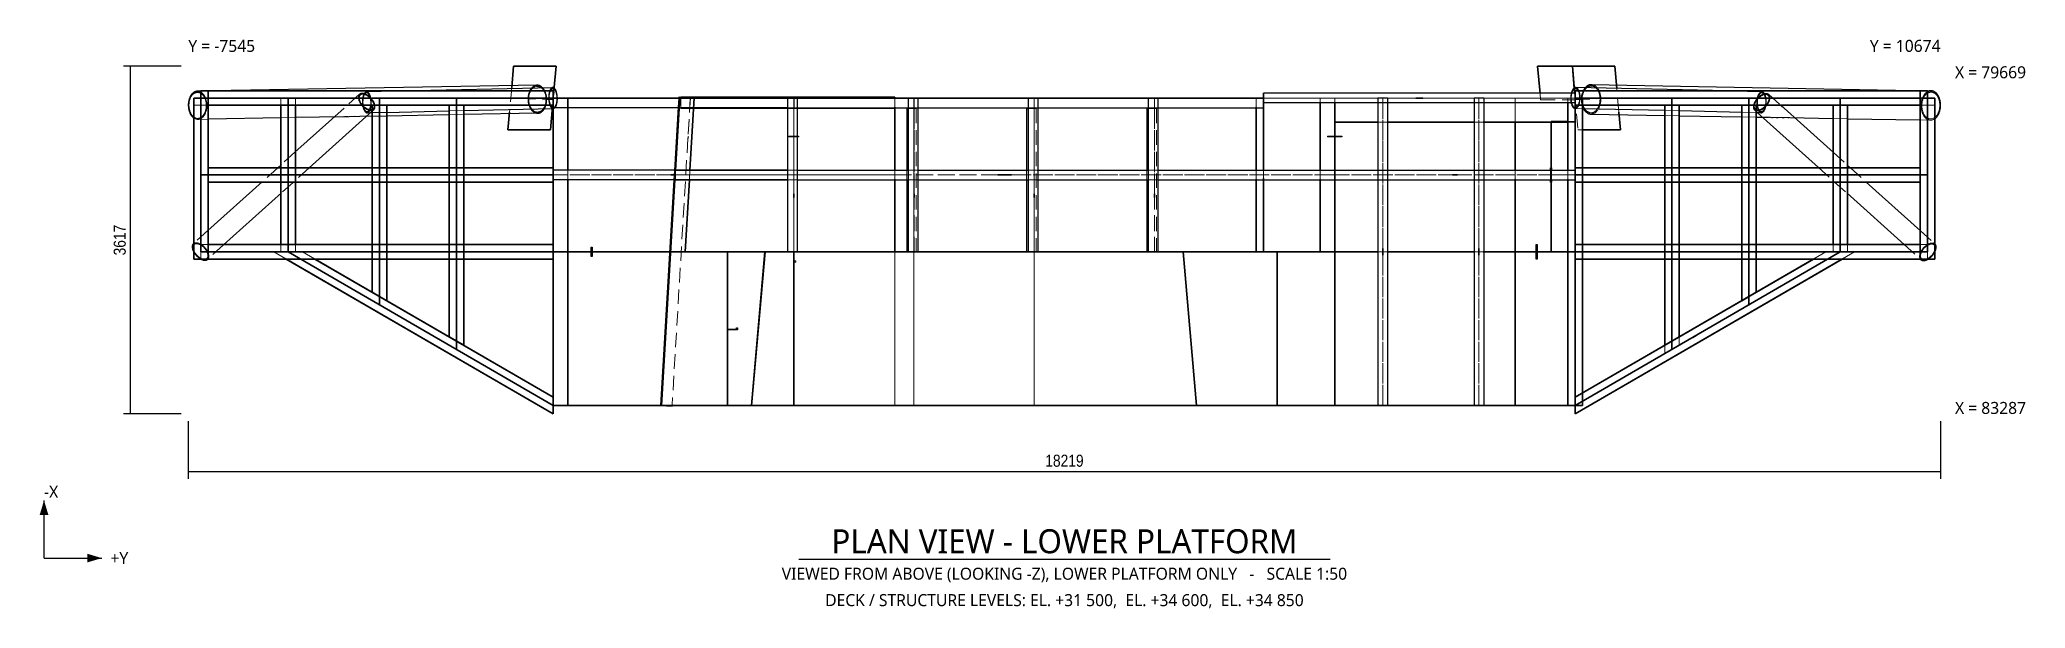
# Model space of a CAD drawing. Header units: millimetres. Extents: x -9090 to 11555, y -85309 to -79392.
import ezdxf
from ezdxf.enums import TextEntityAlignment as Align

# ---------------------------------------------------------------- set-up
doc = ezdxf.new("R2010")
doc.units = ezdxf.units.MM
doc.linetypes.add('HIDDEN_50', pattern=[225, 150, -75])
for name, color, linetype, lineweight in [('AXES', 6, 'Continuous', 25), ('DIMENSIONS', 3, 'Continuous', 18), ('LEVELS', 1, 'Continuous', 18), ('PLATE_HIDDEN', 8, 'HIDDEN_50', 18), ('PLATE_VISIBLE', 7, 'Continuous', 35), ('PROFILE_HIDDEN', 9, 'HIDDEN_50', 18), ('PROFILE_VISIBLE', 4, 'Continuous', 25), ('TEXT', 2, 'Continuous', 25)]:
    doc.layers.add(name, color=color, linetype=linetype, lineweight=lineweight)
doc.styles.add('OpenSans', font='OpenSans-Regular.ttf')
doc.styles.add('OpenSansCondensed-Light', font='OpenSansCondensed-Light.ttf')
doc.dimstyles.new('DIM_1_50', dxfattribs={"dimscale": 50, "dimtxt": 2.5, "dimasz": 2.5, "dimexe": 1.5, "dimexo": 1.5, "dimgap": 1, "dimtad": 1, "dimdec": 0, "dimzin": 12, "dimdsep": 46, "dimtxsty": 'OpenSansCondensed-Light', "dimtsz": 0.00125, "dimcen": 2.5, "dimclrd": 3, "dimclre": 3, "dimclrt": 3, "dimazin": 3, "dimtfac": 0.5, "dimtmove": 2, "dimatfit": 3})

msp = doc.modelspace()

# ---------------------------------------------------------------- texts
at = {"layer": 'AXES', "style": 'OpenSans'}
for s, p in [('-X', (-9044.6, -84159.2)), ('+Y', (-8354.6, -84849.2))]:
    msp.add_text(s, height=125, dxfattribs=at).set_placement(p)
at = {"layer": 'LEVELS', "style": 'OpenSans'}
msp.add_text('DECK / STRUCTURE LEVELS: EL. +31 500,  EL. +34 600,  EL. +34 850', height=125, dxfattribs=at).set_placement((1564.8, -85161.7), align=Align.TOP_CENTER)
at = {"layer": 'TEXT', "style": 'OpenSans'}
for s, p in [('Y = -7545', (-7544.6, -79519.3)), ('X = 79669', (10824.2, -79794.3)), ('X = 83287', (10824.2, -83286.7))]:
    msp.add_text(s, height=125, dxfattribs=at).set_placement(p)
msp.add_text('Y = 10674', height=125, dxfattribs=at).set_placement((10674.2, -79519.3), align=Align.RIGHT)
for s, height, p in [('PLAN VIEW - LOWER PLATFORM', 250, (1564.8, -84486.7)), ('VIEWED FROM ABOVE (LOOKING -Z), LOWER PLATFORM ONLY   -   SCALE 1:50', 125, (1564.8, -84886.7))]:
    msp.add_text(s, height=height, dxfattribs=at).set_placement(p, align=Align.TOP_CENTER)

# ---------------------------------------------------------------- dimensions: what is measured, and where the dimension line sits
at = {"layer": 'DIMENSIONS'}
msp.add_linear_dim(base=(-8144.6, -83286.7), p1=(-7544.6, -83286.7), p2=(-7544.6, -79669.3), angle=90, dimstyle='DIM_1_50', dxfattribs=at).render()
msp.add_linear_dim(base=(-7544.6, -83886.7), p1=(-7544.6, -83286.7), p2=(10674.2, -83286.7), dimstyle='DIM_1_50', dxfattribs=at).render()

# ---------------------------------------------------------------- linework, layer by layer
at = {"layer": 'AXES'}
for q in [(-9044.6, -84186.7), (-8444.6, -84786.7)]:
    msp.add_line((-9044.6, -84786.7), q, dxfattribs=at)
for points in [[(-9044.6, -84186.7), (-9089.6, -84336.7), (-8999.6, -84336.7)], [(-8444.6, -84786.7), (-8594.6, -84741.7), (-8594.6, -84831.7)]]:
    msp.add_solid(points, dxfattribs=at)
at = {"layer": 'PLATE_HIDDEN'}
for p, q in [((-4181.9, -79891.4), (-4204.5, -80148.1)), ((-7483.3, -80075), (-7338.3, -80075)), ((-7413.3, -80004.7), (-7413.3, -80075)), ((-7413.3, -80005), (-7413.3, -80822.9)), ((-7413.3, -80075), (-7298.5, -80075)), ((-5571, -80000), (-7377.1, -80000)), ((-5571.7, -80000), (-7368.4, -80000)), ((-7368.4, -80000), (-5571.7, -80000)), ((-7338.3, -80075), (-7338.3, -80169.4)), ((-6581.3, -80075), (-6581.3, -80000)), ((-6581.3, -80000), (-6431.3, -80000)), ((-6579.8, -80075), (-6430.1, -80075)), ((-6506.3, -81438.3), (-6506.3, -80000)), ((-6431.3, -80000), (-6431.3, -80075)), ((-5556.3, -80005), (-5556.3, -81080.7)), ((-3755, -80000), (-5521.8, -80000)), ((-5521.8, -80000), (-3755, -80000)), ((-3755, -80000), (-5521.1, -80000)), ((-4756.3, -80000), (-4756.3, -81302.9)), ((-3896.4, -80005.1), (-4085.7, -80004.6)), ((-4085.7, -80004.6), (-3751.2, -80019.4)), ((-3751.2, -80011.6), (-3896.4, -80005.1)), ((-3757.9, -80088.8), (-3747.4, -79970.4)), ((-3751.2, -80019.4), (-3751.2, -80011.6)), ((-3750, -80000), (-3750, -80025)), ((-3715, -80000), (-3750, -80000)), ((-3715, -80000), (-3750, -80000)), ((-3750, -80000), (-3750, -80025)), ((-3750, -80000), (-3715, -80000)), ((-3715, -80000), (-3750, -80000)), ((-3750, -80025), (-3750, -80000)), ((-3750, -80000), (-3750, -80025)), ((-3750, -80065), (-3750, -80085)), ((-3750, -80065), (-3750, -80085)), ((-3750, -80085), (-3750, -80065)), ((-3750, -80065), (-3750, -80085)), ((-3743.9, -79930.9), (-3743, -79921)), ((-1250, -80000), (-2445, -80000)), ((-205, -80000), (-2445, -80000)), ((-2445, -80000), (-205, -80000)), ((-205, -80000), (-2445, -80000)), ((-2435.3, -80005), (-2440.6, -80094.7)), ((-1250, -80400), (-1250, -80000)), ((-1250, -80000), (-1250, -80400)), ((-1250, -83195), (-1250, -80000)), ((-1250, -80000), (-1250, -81595)), ((-1250, -81600), (-1250, -80000)), ((-1250, -80005), (-1250, -80995)), ((-200, -80095), (-200, -80005)), ((-200, -80005), (-200, -80095)), ((0, -83195), (0, -80005)), ((0, -80005), (0, -83195)), ((3, -80004.6), (3, -80110)), ((3, -80995), (3, -80005)), ((1250, -80004.6), (1250, -80110)), ((1250, -80995), (1250, -80005)), ((1250, -83195), (1250, -80005)), ((1250, -80005), (1250, -83195)), ((2500, -80004.6), (2500, -80110)), ((2500, -80995), (2500, -80005)), ((3559, -80095), (3559, -80005)), ((4375, -80000), (3630.8, -80000)), ((3632.3, -80000), (5221.2, -80000)), ((5221.2, -80000), (3632.3, -80000)), ((3639, -80000), (4375, -80000)), ((4375, -80000), (3639, -80000)), ((4225, -80045), (4225, -80000)), ((4225, -80000), (4375, -80000)), ((4375, -80045), (4375, -80000)), ((5217.8, -80000), (4375, -80000)), ((4375, -80000), (4375, -80045)), ((4375, -80045), (4375, -80000)), ((4375, -80000), (4375, -80045)), ((5220, -80000), (4375, -80000)), ((4375, -80000), (4375, -80045)), ((5220, -80000), (4375, -80000)), ((4375, -80000), (5220, -80000)), ((4375, -80000), (4375, -80053.7)), ((4375, -80053.7), (4375, -80000)), ((4375, -80045), (4375, -80000)), ((4375, -80000), (4375, -80045)), ((4875, -81565), (4875, -80000)), ((4875, -80000), (4875, -81565)), ((6250, -80000), (5287.6, -80000)), ((6875, -80000), (5290, -80000)), ((6875, -80000), (5290, -80000)), ((5290, -80000), (6870, -80000)), ((5291.1, -80000), (6875, -80000)), ((6875, -80000), (5291.1, -80000)), ((5875, -81565), (5875, -80000)), ((5875, -80000), (5875, -81565)), ((6250, -80245), (6250, -80000)), ((6875, -80000), (6250, -80000)), ((6250, -80000), (6250, -80245)), ((6250, -80245), (6250, -80000)), ((6250, -80000), (6250, -80245)), ((6509.8, -79952.9), (6515.6, -80017.6)), ((6515.6, -80017.6), (6876.6, -80017.6)), ((6875, -80000), (6800, -80000)), ((6800, -80000), (6800, -80045)), ((6866.3, -79901.3), (6868.9, -79930.9)), ((6876.6, -80017.6), (6868.2, -79923)), ((6869.8, -79940.8), (6904.2, -80330.7)), ((6873.9, -80000), (6878.9, -80000)), ((6874.5, -80000), (6873.9, -80000)), ((6875, -81575), (6875, -80000)), ((6875, -81575), (6875, -80000)), ((6875, -80000), (6875, -81575)), ((6875, -80250), (6875, -80000)), ((6875, -81575), (6875, -80000)), ((6875, -80004.7), (6875, -80075)), ((6875, -80075), (6949.9, -80075)), ((6876.2, -80019.4), (7210.7, -80004.6)), ((7021.4, -80005.1), (6876.2, -80011.6)), ((6876.2, -80011.6), (6876.2, -80019.4)), ((8646.1, -80000), (6880, -80000)), ((8646.8, -80000), (6880, -80000)), ((6880, -80000), (8646.8, -80000)), ((6969.8, -80075), (6999.8, -80075)), ((7210.7, -80004.6), (7021.4, -80005.1)), ((7329.5, -80148.1), (7307.8, -79901.3)), ((7881.3, -81263.5), (7881.3, -80000)), ((8681.3, -81033.8), (8681.3, -80005)), ((10462.2, -80000), (8696, -80000)), ((10463.4, -80000), (8696.7, -80000)), ((8696.7, -80000), (10463.4, -80000)), ((9631.3, -80000), (9631.3, -81438.3)), ((10313.7, -80075), (10538.3, -80075)), ((10463.3, -80139.6), (10463.3, -80075)), ((10463.3, -80075), (10608.3, -80075)), ((10538.3, -80075), (10538.3, -80004.7)), ((10538.3, -80822.9), (10538.3, -80005)), ((3, -80110), (3, -81595)), ((1250, -80110), (1250, -81595)), ((2500, -80110), (2500, -81595)), ((4830, -80250), (4920, -80250)), ((5830, -80250), (5920, -80250)), ((6875, -80244.1), (6800, -80244.1)), ((6800, -80250), (6875, -80250)), ((6875, -81575.1), (6875, -80244.1)), ((10463.3, -80209.2), (10463.3, -80149.6)), ((6904.2, -80330.7), (6948.4, -80330.7)), ((-5913.3, -80800), (-7413.3, -80800)), ((-7413.3, -80852.8), (-7413.3, -81436.3)), ((-6584.6, -80725), (-6434.9, -80725)), ((-6434.9, -80875), (-6584.6, -80875)), ((-6581.3, -80875), (-6581.3, -80725)), ((-6431.3, -80725), (-6431.3, -80875)), ((-3755, -80800), (-5913.3, -80800)), ((-5631.3, -80878.4), (-5631.3, -80728.7)), ((-5631.3, -80729.7), (-5631.3, -80870.3)), ((-5481.3, -80727.8), (-5481.3, -80877.3)), ((-5481.3, -80870.3), (-5481.3, -80729.7)), ((-4831.3, -80876.9), (-4831.3, -80727.5)), ((-4829.6, -80725), (-4680.3, -80725)), ((-4680.3, -80875), (-4829.6, -80875)), ((-4681.3, -80729.4), (-4681.3, -80869.3)), ((-2527.3, -80800), (-3745, -80800)), ((-3745, -80800), (-2527.3, -80800)), ((-3600, -80845), (-3600, -80755)), ((-2485.5, -80851.7), (-2479.6, -80752.1)), ((-2485.5, -80852.3), (-2479.6, -80752.6)), ((-2479.6, -80752.6), (-2485.5, -80852.3)), ((-200, -80800), (-2477.5, -80800)), ((-2477.5, -80800), (-200, -80800)), ((-2329.2, -80749.7), (-2335.1, -80849.2)), ((-200, -80845), (-200, -80755)), ((-200, -80755), (-200, -80845)), ((873.8, -80800), (-200, -80800)), ((-200, -80800), (873.8, -80800)), ((4370, -80800), (1013.7, -80800)), ((1013.7, -80800), (4370, -80800)), ((3559, -80845), (3559, -80755)), ((3634, -80755), (3634, -80835)), ((3634, -80755), (3634, -80845)), ((4225, -80845), (4225, -80755)), ((4380, -80800), (5600, -80800)), ((5600, -80800), (4380, -80800)), ((5650, -80800), (6875, -80800)), ((6870, -80800), (5650, -80800)), ((6250, -80845), (6250, -80755)), ((6250, -80755), (6250, -80845)), ((6250, -80845), (6250, -80755)), ((6250, -80755), (6250, -80845)), ((6625, -80727.6), (6625, -80877.2)), ((6875, -80800), (6625, -80800)), ((6625, -80800), (6875, -80800)), ((6800, -80755), (6800, -80845)), ((6875, -80725), (6949.6, -80725)), ((6875, -80875), (6875, -80725)), ((9038.3, -80800), (6875, -80800)), ((6949.6, -80875), (6875, -80875)), ((7805.3, -80725), (7954.6, -80725)), ((7954.6, -80875), (7805.3, -80875)), ((7806.3, -80878.3), (7806.3, -80728.6)), ((7956.3, -80729.3), (7956.3, -80869.1)), ((8606.3, -80877.3), (8606.3, -80727.8)), ((8606.3, -80729.7), (8606.3, -80870.3)), ((8756.3, -80728.7), (8756.3, -80878.4)), ((8756.3, -80870.3), (8756.3, -80729.7)), ((10538.3, -80800), (9038.3, -80800)), ((9556.3, -80877.4), (9556.3, -80727.9)), ((9559.9, -80725), (9709.6, -80725)), ((9709.6, -80875), (9559.9, -80875)), ((9706.3, -80727.9), (9706.3, -80877.4)), ((10538.3, -81436.3), (10538.3, -80852.8)), ((-5556.3, -81100.6), (-5556.3, -82151.5)), ((-1250, -81035), (-1250, -81595)), ((3, -81595), (3, -81035)), ((1250, -81595), (1250, -81035)), ((2500, -81595), (2500, -81035)), ((8681.3, -81438.3), (8681.3, -81063.7)), ((7881.3, -81438.3), (7881.3, -81293.5)), ((-7413.3, -81436.3), (-7413.3, -81600)), ((-7318.5, -81525), (-7413.3, -81525)), ((-7413.3, -81525), (-7413.3, -81600)), ((-7338.3, -81521.4), (-7338.3, -81561.1)), ((-7278.5, -81525), (-7298.5, -81525)), ((-6581.3, -81600), (-6581.3, -81525)), ((-6430.1, -81525), (-6569.8, -81525)), ((-6506.3, -81600), (-6506.3, -81438.3)), ((-6431.3, -81525), (-6431.3, -81600)), ((-5481.8, -81525), (-5631.6, -81525)), ((-5631.3, -81676.9), (-5631.3, -81527.2)), ((-5481.3, -81525.2), (-5481.3, -81674.7)), ((-4683.3, -81525), (-4833, -81525)), ((-4831.3, -81673.8), (-4831.3, -81524.3)), ((-4756.3, -81342.9), (-4756.3, -82615.9)), ((-4681.3, -81528.6), (-4681.3, -81678.5)), ((6949.9, -81525), (6875, -81525)), ((6875, -81525), (6875, -81576.6)), ((7806.3, -81676.5), (7806.3, -81526.8)), ((7958, -81525), (7808.3, -81525)), ((7881.3, -82615.9), (7881.3, -81438.3)), ((7956.3, -81528.4), (7956.3, -81678.3)), ((8606.3, -81674.7), (8606.3, -81525.2)), ((8756.6, -81525), (8606.8, -81525)), ((8681.3, -82151.5), (8681.3, -81438.3)), ((8756.3, -81527.2), (8756.3, -81676.9)), ((9704.8, -81525), (9555.1, -81525)), ((9556.3, -81600), (9556.3, -81525.2)), ((9631.3, -81438.3), (9631.3, -81600)), ((9706.3, -81525.2), (9706.3, -81600)), ((10403.5, -81525), (10373.6, -81525)), ((10443.5, -81525), (10423.5, -81525)), ((10463.3, -81640.6), (10463.3, -81451.8)), ((10538.3, -81525), (10463.4, -81525)), ((10538.3, -81600), (10538.3, -81436.3)), ((10538.3, -81600), (10538.3, -81525)), ((-7413.3, -81600), (-3755, -81600)), ((-3755, -81600), (-7413.3, -81600)), ((-7413.3, -81600), (-7413.3, -81670.3)), ((-7413.3, -81600), (-3755, -81600)), ((-7338.3, -81571.1), (-7338.3, -81610.8)), ((-6655.7, -81600), (-6530.3, -81672.8)), ((-6356.9, -81600), (-6655.7, -81600)), ((-6431.3, -81600), (-6581.3, -81600)), ((-6519.9, -81675), (-6230.5, -81675)), ((-6506.3, -81600), (-5154.1, -82385)), ((-6231.7, -81672.7), (-6356.9, -81600)), ((-5631.6, -81675), (-5481.8, -81675)), ((-4833, -81675), (-4683.3, -81675)), ((-3598.8, -81600), (-3745.1, -81600)), ((-3745.1, -81600), (-3598.8, -81600)), ((-3745, -81600), (-3605.7, -81600)), ((-3605, -81600), (-3745, -81600)), ((-3745, -81600), (0, -81600)), ((-2541.3, -81600), (-2421.9, -81600)), ((-2425, -81600), (-2535, -81600)), ((-1939.4, -81605), (-1939.4, -83195)), ((-200, -83195), (-200, -81605)), ((-200, -81605), (-200, -83195)), ((0, -81600), (1250, -81600)), ((4828.8, -81600), (4928.5, -81600)), ((4928.5, -81600), (4828.8, -81600)), ((4828.8, -81600), (4928.5, -81600)), ((4928.5, -81600), (4828.8, -81600)), ((4920, -81600), (4830, -81600)), ((4830, -81600), (4920, -81600)), ((4875, -83195), (4875, -81635)), ((4875, -81635), (4875, -83195)), ((5826.1, -81600), (5925.9, -81600)), ((5925.9, -81600), (5826.1, -81600)), ((5826.1, -81600), (5925.9, -81600)), ((5925.9, -81600), (5826.1, -81600)), ((5920, -81600), (5830, -81600)), ((5830, -81600), (5920, -81600)), ((5875, -83195), (5875, -81635)), ((5875, -81635), (5875, -83195)), ((6800, -81600), (6870, -81600)), ((6800, -81600), (6870, -81600)), ((6870.1, -81600), (6801.8, -81600)), ((6801.8, -81600), (6870.1, -81600)), ((6875, -81623.4), (6875, -81675)), ((6875, -83195), (6875, -81625)), ((6875, -83195), (6875, -81625)), ((6875, -81625), (6875, -83195)), ((6875, -83195), (6875, -81625)), ((6875, -81675), (6949.9, -81675)), ((6880, -81600), (10538.3, -81600)), ((10538.3, -81600), (6880, -81600)), ((6880, -81600), (10538.3, -81600)), ((7808.3, -81675), (7958, -81675)), ((8132.2, -82470.2), (9631.3, -81600)), ((8606.8, -81675), (8756.6, -81675)), ((9355.5, -81675), (9644.9, -81675)), ((9481.9, -81600), (9356.7, -81672.7)), ((9780.7, -81600), (9481.9, -81600)), ((9706.3, -81600), (9556.3, -81600)), ((9655.3, -81672.8), (9780.7, -81600)), ((10538.3, -81670.3), (10538.3, -81600)), ((-5119.5, -82405), (-3754.3, -83197.5)), ((6879.3, -83197.5), (8097.6, -82490.3)), ((7956.3, -82572.3), (7806.3, -82659.4)), ((7806.3, -82659.4), (7806.3, -82574.6)), ((7956.3, -82487.4), (7956.3, -82572.3)), ((6939.7, -83075.7), (6875, -83113.3)), ((6875, -83113.3), (6875, -83195.2)), ((-2605, -83200), (-2515, -83200))]:
    msp.add_line(p, q, dxfattribs=at)
at = {"layer": 'PLATE_VISIBLE'}
for p, q in [((-4162.3, -79669.3), (-4181.9, -79891.4)), ((-3720.8, -79669.3), (-4162.3, -79669.3)), ((-3743, -79921), (-3720.8, -79669.3)), ((6845.8, -79669.3), (6484.8, -79669.3)), ((6484.8, -79669.3), (6509.8, -79952.9)), ((6868.2, -79923), (6845.8, -79669.3)), ((7287.3, -79669.3), (6845.8, -79669.3)), ((6845.8, -79669.3), (6866.3, -79901.3)), ((7307.8, -79901.3), (7287.3, -79669.3)), ((-7338.3, -80000), (-7488.3, -80000)), ((-7488.3, -80000), (-7488.3, -81675)), ((-7488.3, -81674.6), (-7488.3, -80075)), ((-7488.3, -80075), (-7483.3, -80075)), ((-7377.1, -80000), (-7451.9, -80000)), ((-7451.9, -80000), (-3748.9, -80000)), ((-3750, -79925), (-7413.3, -79925)), ((-7413.3, -79925), (-7413.3, -80000)), ((-7413.3, -81436.3), (-7413.3, -80000)), ((-7413.3, -80000), (-7413.3, -80005)), ((-7368.4, -80000), (-7413.3, -80000)), ((-7413.3, -80000), (-7413.3, -80004.7)), ((-7413.3, -80000), (-7368.4, -80000)), ((-3750, -79925), (-7338.3, -79925)), ((-7338.3, -79925), (-7338.3, -80075)), ((-7338.3, -81675), (-7338.3, -80000)), ((-7338.3, -80075), (-3750, -80075)), ((-7298.5, -80075), (-6579.8, -80075)), ((-6431.3, -80075), (-6581.3, -80075)), ((-6581.3, -80075), (-6581.3, -81525)), ((-6581.3, -80725), (-6581.3, -80075)), ((-6506.3, -80000), (-6506.3, -81438.3)), ((-6431.3, -81525), (-6431.3, -80075)), ((-6431.3, -80075), (-6431.3, -80725)), ((-6430.1, -80075), (-3750, -80075)), ((-5631.3, -80728.7), (-5631.3, -80075)), ((-5631.3, -80075), (-5481.3, -80075)), ((-5481.3, -80075), (-5631.3, -80075)), ((-5631.3, -80075), (-5631.3, -82021.2)), ((-5521.8, -80000), (-5571.7, -80000)), ((-5571.7, -80000), (-5521.8, -80000)), ((-5521.1, -80000), (-5571, -80000)), ((-5556.3, -82151.5), (-5556.3, -80000)), ((-5556.3, -80000), (-5556.3, -80005)), ((-5481.3, -80075), (-5481.3, -80727.8)), ((-5481.3, -82108.3), (-5481.3, -80075)), ((-4831.3, -80727.5), (-4831.3, -80075)), ((-4831.3, -80075), (-4681.3, -80075)), ((-4681.3, -80075), (-4831.3, -80075)), ((-4831.3, -80075), (-4831.3, -82485.6)), ((-4756.3, -82615.9), (-4756.3, -80000)), ((-4681.3, -80075), (-4681.3, -80729.4)), ((-4681.3, -82572.7), (-4681.3, -80075)), ((-3779.2, -80330.7), (-3757.9, -80088.8)), ((-3750, -80000), (-3755, -80000)), ((-3750, -80000), (-3755, -80000)), ((-3755, -80000), (-3750, -80000)), ((-3750, -80075), (-3750, -79925)), ((-3750, -80000), (-3750, -79925)), ((-3748.9, -80000), (-3750, -80000)), ((-3750, -80075), (-3750, -80000)), ((-3750, -83200), (-3750, -80000)), ((-3600, -80000), (-3750, -80000)), ((-3750, -80000), (-1250, -80000)), ((-3750, -80025), (-3750, -80065)), ((-3750, -80025), (-3750, -80065)), ((-3750, -80065), (-3750, -80025)), ((-3750, -80025), (-3750, -80065)), ((-3750, -80085), (-3750, -83200)), ((-3750, -80085), (-3750, -83200)), ((-3750, -83200), (-3750, -80085)), ((-3750, -80085), (-3750, -83200)), ((-3747.4, -79970.4), (-3743.9, -79930.9)), ((-2445, -80000), (-3715, -80000)), ((-2445, -80000), (-3715, -80000)), ((-3715, -80000), (-2445, -80000)), ((-2445, -80000), (-3715, -80000)), ((-3600, -80755), (-3600, -80000)), ((-2479.6, -80752.6), (-2434.4, -79990)), ((-2479.6, -80752.1), (-2434.4, -79990)), ((-2440.6, -80094.7), (-2479.6, -80752.6)), ((-2434.4, -79990), (-2435.3, -80005)), ((-2434.4, -79990), (-2284.7, -79998.9)), ((-2284.7, -79998.9), (-2329.2, -80749.7)), ((-1250, -80000), (-1250, -80005)), ((-1250, -80000), (-200, -80000)), ((-200, -80000), (-1250, -80000)), ((-200, -80000), (-205, -80000)), ((-205, -80000), (-200, -80000)), ((-200, -80000), (-205, -80000)), ((-200, -80000), (3634, -80000)), ((3634, -80000), (-200, -80000)), ((-200, -80005), (-200, -80000)), ((3630.8, -80000), (-200, -80000)), ((-200, -80000), (-200, -80005)), ((-200, -80000), (3632.3, -80000)), ((3632.3, -80000), (-200, -80000)), ((-200, -80755), (-200, -80095)), ((-200, -80095), (-200, -80755)), ((0, -80005), (0, -80000)), ((0, -80000), (0, -80005)), ((3, -80005), (3, -80000)), ((3, -80000), (3, -80004.6)), ((1250, -80005), (1250, -80000)), ((1250, -80000), (1250, -80004.6)), ((1250, -80005), (1250, -80000)), ((1250, -80000), (1250, -80005)), ((2500, -80005), (2500, -80000)), ((2500, -80000), (2500, -80004.6)), ((3634, -80000), (3407.2, -80000)), ((3407.2, -80000), (3411.5, -80000)), ((3411.5, -80000), (3602.5, -80000)), ((3559, -80005), (3559, -80000)), ((3559, -80000), (3634, -80000)), ((3559, -80755), (3559, -80095)), ((3602.5, -80000), (3634, -80000)), ((3634, -80000), (3634, -80755)), ((3634, -80000), (3634, -80755)), ((3634, -80000), (3639, -80000)), ((3639, -80000), (3634, -80000)), ((4225, -80755), (4225, -80045)), ((4375, -83200), (4375, -80045)), ((4375, -80045), (4375, -81600)), ((4375, -83200), (4375, -80045)), ((4375, -80045), (4375, -83200)), ((4375, -80045), (4375, -80250)), ((4375, -81600), (4375, -80045)), ((4375, -80045), (4375, -83200)), ((4375, -80053.7), (4375, -80400)), ((4375, -80400), (4375, -80053.7)), ((5287.6, -80000), (5217.8, -80000)), ((5290, -80000), (5220, -80000)), ((5290, -80000), (5220, -80000)), ((5220, -80000), (5290, -80000)), ((5221.2, -80000), (5291.1, -80000)), ((5291.1, -80000), (5221.2, -80000)), ((6800, -80045), (6800, -80755)), ((6868.9, -79930.9), (6869.8, -79940.8)), ((6870, -80000), (6875, -80000)), ((6875, -80000), (6874.5, -80000)), ((10463.3, -79925), (6875, -79925)), ((6875, -79925), (6875, -80075)), ((10538.3, -79925), (6875, -79925)), ((6875, -79925), (6875, -80000)), ((6950, -80000), (6875, -80000)), ((6880, -80000), (6875, -80000)), ((6880, -80000), (6875, -80000)), ((6875, -80000), (6875, -80004.7)), ((6875, -80000), (6880, -80000)), ((6875, -80000), (6875, -83200)), ((6875, -80075), (10463.3, -80075)), ((6878.9, -80000), (10576.9, -80000)), ((6949.9, -80075), (6969.8, -80075)), ((6950, -83200), (6950, -80000)), ((6999.8, -80075), (10313.7, -80075)), ((7956.3, -80075), (7806.3, -80075)), ((7806.3, -80075), (7806.3, -82572.7)), ((7806.3, -80728.6), (7806.3, -80075)), ((7806.3, -80075), (7956.3, -80075)), ((7881.3, -80000), (7881.3, -81438.3)), ((7956.3, -82485.6), (7956.3, -80075)), ((7956.3, -80075), (7956.3, -80729.3)), ((8756.3, -80075), (8606.3, -80075)), ((8606.3, -80075), (8606.3, -82108.3)), ((8606.3, -80727.8), (8606.3, -80075)), ((8606.3, -80075), (8756.3, -80075)), ((8696, -80000), (8646.1, -80000)), ((8696.7, -80000), (8646.8, -80000)), ((8646.8, -80000), (8696.7, -80000)), ((8681.3, -80005), (8681.3, -80000)), ((8681.3, -80000), (8681.3, -81438.3)), ((8756.3, -82021.2), (8756.3, -80075)), ((8756.3, -80075), (8756.3, -80728.7)), ((9706.3, -80075), (9556.3, -80075)), ((9556.3, -80075), (9556.3, -81525)), ((9556.3, -80727.9), (9556.3, -80075)), ((9556.3, -80075), (9706.3, -80075)), ((9631.3, -81438.3), (9631.3, -80000)), ((9706.3, -81525), (9706.3, -80075)), ((9706.3, -80075), (9706.3, -80727.9)), ((10576.9, -80000), (10462.2, -80000)), ((10463.3, -80075), (10463.3, -79925)), ((10613.3, -80000), (10463.3, -80000)), ((10463.3, -80000), (10463.3, -81675)), ((10538.3, -80000), (10463.4, -80000)), ((10463.4, -80000), (10538.3, -80000)), ((10538.3, -80000), (10538.3, -79925)), ((10538.3, -80005), (10538.3, -80000)), ((10538.3, -80000), (10538.3, -81436.3)), ((10538.3, -80004.7), (10538.3, -80000)), ((10608.3, -80075), (10613.3, -80075)), ((10613.3, -81675), (10613.3, -80000)), ((10613.3, -80075), (10613.3, -81674.6)), ((-7338.3, -80169.4), (-7338.3, -81521.4)), ((-4204.5, -80148.1), (-4220.7, -80330.7)), ((4375, -80250), (4830, -80250)), ((4920, -80250), (5830, -80250)), ((5920, -80250), (6800, -80250)), ((6250, -80755), (6250, -80245)), ((6250, -80245), (6250, -80755)), ((6250, -80755), (6250, -80245)), ((6250, -80245), (6250, -80755)), ((6800, -80244.1), (6625, -80244.1)), ((6625, -80244.1), (6625, -80727.6)), ((7345.7, -80330.7), (7329.5, -80148.1)), ((10463.3, -80149.6), (10463.3, -80139.6)), ((10463.3, -81451.8), (10463.3, -80209.2)), ((-4220.7, -80330.7), (-3779.2, -80330.7)), ((6948.4, -80330.7), (7345.7, -80330.7)), ((-7413.3, -80800), (-5913.3, -80800)), ((-7413.3, -80822.9), (-7413.3, -80852.8)), ((-3750, -80725), (-7338.3, -80725)), ((-7338.3, -80725), (-7338.3, -80875)), ((-7338.3, -80875), (-7338.3, -80725)), ((-7338.3, -80725), (-6584.6, -80725)), ((-7338.3, -80875), (-3750, -80875)), ((-6584.6, -80875), (-7338.3, -80875)), ((-6581.3, -81525), (-6581.3, -80875)), ((-6434.9, -80725), (-5631.3, -80725)), ((-5631.3, -80875), (-6434.9, -80875)), ((-6431.3, -80875), (-6431.3, -81525)), ((-5913.3, -80800), (-3750, -80800)), ((-5631.3, -80725), (-5631.3, -80729.7)), ((-5631.3, -80870.3), (-5631.3, -80875)), ((-5631.3, -81527.2), (-5631.3, -80878.4)), ((-5481.3, -80729.7), (-5481.3, -80725)), ((-5481.3, -80725), (-4829.6, -80725)), ((-5481.3, -80875), (-5481.3, -80870.3)), ((-4829.6, -80875), (-5481.3, -80875)), ((-5481.3, -80877.3), (-5481.3, -81525.2)), ((-4831.3, -81524.3), (-4831.3, -80876.9)), ((-4681.3, -80869.3), (-4681.3, -81528.6)), ((-4680.3, -80725), (-3750, -80725)), ((-3750, -80875), (-4680.3, -80875)), ((-3750, -80800), (-3755, -80800)), ((-3750, -80875), (-3750, -80725)), ((-3750, -80725), (-3750, -80875)), ((-3745, -80800), (-3750, -80800)), ((-3750, -80800), (-3745, -80800)), ((-3600, -83200), (-3600, -80845)), ((-2624.7, -83200), (-2485.5, -80852.3)), ((-2485.5, -80852.3), (-2624.7, -83200)), ((-2482.4, -80800), (-2527.3, -80800)), ((-2527.3, -80800), (-2482.4, -80800)), ((-2526.6, -81544), (-2485.5, -80851.7)), ((-2477.5, -80800), (-2482.4, -80800)), ((-2482.4, -80800), (-2477.5, -80800)), ((-2335.1, -80849.2), (-2379.6, -81600)), ((-200, -81605), (-200, -80845)), ((-200, -80845), (-200, -81605)), ((1013.7, -80800), (873.8, -80800)), ((873.8, -80800), (1013.7, -80800)), ((3559, -81600), (3559, -80845)), ((3634, -80835), (3634, -81600)), ((3634, -80845), (3634, -81600)), ((4225, -81600), (4225, -80845)), ((4375, -80800), (4370, -80800)), ((4370, -80800), (4375, -80800)), ((4375, -80800), (4380, -80800)), ((4380, -80800), (4375, -80800)), ((5600, -80800), (5650, -80800)), ((5650, -80800), (5600, -80800)), ((6250, -81600), (6250, -80845)), ((6250, -80845), (6250, -83200)), ((6250, -83200), (6250, -80845)), ((6250, -80845), (6250, -83200)), ((6625, -80877.2), (6625, -81600)), ((6800, -80845), (6800, -83200)), ((6875, -80800), (6870, -80800)), ((10463.3, -80725), (6875, -80725)), ((6875, -80725), (6875, -80875)), ((6875, -80800), (9038.3, -80800)), ((6875, -80875), (10463.3, -80875)), ((6949.6, -80725), (7805.3, -80725)), ((7805.3, -80875), (6949.6, -80875)), ((7806.3, -81526.8), (7806.3, -80878.3)), ((7954.6, -80725), (8606.3, -80725)), ((8606.3, -80875), (7954.6, -80875)), ((7956.3, -80869.1), (7956.3, -81528.4)), ((8606.3, -80725), (8606.3, -80729.7)), ((8606.3, -80870.3), (8606.3, -80875)), ((8606.3, -81525.2), (8606.3, -80877.3)), ((8756.3, -80725), (9559.9, -80725)), ((8756.3, -80729.7), (8756.3, -80725)), ((8756.3, -80875), (8756.3, -80870.3)), ((9559.9, -80875), (8756.3, -80875)), ((8756.3, -80878.4), (8756.3, -81527.2)), ((9038.3, -80800), (10538.3, -80800)), ((9556.3, -81525.2), (9556.3, -80877.4)), ((9706.3, -80877.4), (9706.3, -81525.2)), ((9709.6, -80725), (10463.3, -80725)), ((10463.3, -80875), (9709.6, -80875)), ((10463.3, -80875), (10463.3, -80725)), ((10463.3, -80725), (10463.3, -80875)), ((10538.3, -80852.8), (10538.3, -80822.9)), ((-5556.3, -81080.7), (-5556.3, -81100.6)), ((-1250, -80995), (-1250, -81035)), ((3, -81035), (3, -80995)), ((1250, -81035), (1250, -80995)), ((2500, -81035), (2500, -80995)), ((8681.3, -81063.7), (8681.3, -81033.8)), ((-4756.3, -81302.9), (-4756.3, -81342.9)), ((7881.3, -81293.5), (7881.3, -81263.5)), ((-7413.3, -81600), (-7413.3, -81436.3)), ((-3750, -81525), (-7338.3, -81525)), ((-7338.3, -81525), (-7338.3, -81675)), ((-7298.5, -81525), (-7318.5, -81525)), ((-6569.8, -81525), (-7278.5, -81525)), ((-6581.3, -81525), (-6431.3, -81525)), ((-6506.3, -81438.3), (-6506.3, -81600)), ((-5631.6, -81525), (-6430.1, -81525)), ((-4833, -81525), (-5481.8, -81525)), ((-3750, -81525), (-4683.3, -81525)), ((-3750, -81675), (-3750, -81525)), ((-3750, -81600), (-3750, -81525)), ((-2529.9, -81600), (-2526.6, -81544)), ((10463.3, -81525), (6875, -81525)), ((6875, -81525), (6875, -81675)), ((7808.3, -81525), (6949.9, -81525)), ((7881.3, -81438.3), (7881.3, -82615.9)), ((8606.8, -81525), (7958, -81525)), ((8681.3, -81438.3), (8681.3, -82151.5)), ((9555.1, -81525), (8756.6, -81525)), ((9556.3, -81525), (9706.3, -81525)), ((9631.3, -81600), (9631.3, -81438.3)), ((10373.6, -81525), (9704.8, -81525)), ((10423.5, -81525), (10403.5, -81525)), ((10463.4, -81525), (10443.5, -81525)), ((10463.3, -81675), (10463.3, -81525)), ((10538.3, -81436.3), (10538.3, -81600)), ((-7338.3, -81675.4), (-7488.3, -81674.6)), ((-7488.3, -81675), (-7338.3, -81675)), ((-3748.9, -81600), (-7413.3, -81600)), ((-7413.3, -81670.3), (-7413.3, -81675)), ((-7413.3, -81675), (-6519.9, -81675)), ((-7338.3, -81561.1), (-7338.3, -81571.1)), ((-7338.3, -81610.8), (-7338.3, -81675.4)), ((-7338.3, -81675), (-3750, -81675)), ((-6530.3, -81672.8), (-3750, -83286.7)), ((-6526.5, -81675), (-3750, -83286.7)), ((-6227.7, -81675), (-6526.5, -81675)), ((-3750, -83200), (-6506.3, -81600)), ((-3750, -83113.3), (-6231.7, -81672.7)), ((-6230.5, -81675), (-5631.6, -81675)), ((-3750, -83113.3), (-6227.7, -81675)), ((-5631.3, -82021.2), (-5631.3, -81676.9)), ((-5481.8, -81675), (-4833, -81675)), ((-5481.3, -81674.7), (-5481.3, -82108.3)), ((-4831.3, -82485.6), (-4831.3, -81673.8)), ((-4683.3, -81675), (-3750, -81675)), ((-4681.3, -81678.5), (-4681.3, -82572.7)), ((-3755, -81600), (-3750, -81600)), ((-3750, -81600), (-3755, -81600)), ((-3755, -81600), (-3750, -81600)), ((-3750, -81600), (-3748.9, -81600)), ((-3750, -81675), (-3750, -81600)), ((-3745.1, -81600), (-3750, -81600)), ((-3750, -81600), (-3745.1, -81600)), ((-1939.4, -81600), (-3750, -81600)), ((-3750, -81600), (-3745, -81600)), ((-3745, -81600), (-3750, -81600)), ((-3750, -81600), (-3745, -81600)), ((-3605.7, -81600), (-2541.3, -81600)), ((-2535, -81600), (-3605, -81600)), ((-3350, -81600), (-3598.8, -81600)), ((-3598.8, -81600), (-3350, -81600)), ((-2529.9, -81600), (-2624.5, -83196)), ((-2379.6, -81600), (-2529.9, -81600)), ((-1550.1, -81600), (-2529.9, -81600)), ((0, -81600), (-2425, -81600)), ((-2421.9, -81600), (-1939.4, -81600)), ((-1939.4, -81600), (-1939.4, -81605)), ((-1939.4, -83200), (-1939.4, -81600)), ((-1939.4, -81600), (3775.3, -81600)), ((3775.3, -81600), (-1939.4, -81600)), ((-1688.7, -83200), (-1550.1, -81600)), ((-1548.1, -81600), (-1688.5, -83200)), ((2797.9, -81600), (-1548.1, -81600)), ((-1250, -81595), (-1250, -83200)), ((-1250, -81595), (-1250, -81600)), ((1250, -81600), (0, -81600)), ((3, -81595), (3, -81600)), ((3, -81600), (3, -81595)), ((1250, -81595), (1250, -81600)), ((1250, -81600), (1250, -81595)), ((2500, -81595), (2500, -81600)), ((2500, -81600), (2500, -81595)), ((2938.3, -83200), (2797.9, -81600)), ((3775.3, -81600), (2799.7, -81600)), ((2799.7, -81600), (2938.4, -83200)), ((3634, -81600), (3559, -81600)), ((3775.3, -81600), (3775.3, -83200)), ((3775.3, -83200), (3775.3, -81600)), ((4375, -81600), (3775.3, -81600)), ((3775.3, -81600), (4375, -81600)), ((3775.3, -83200), (3775.3, -81600)), ((4375, -81600), (4225, -81600)), ((4830, -81600), (4375, -81600)), ((4375, -81600), (4830, -81600)), ((4375, -81600), (4828.8, -81600)), ((4375, -81600), (4375, -83200)), ((4828.8, -81600), (4375, -81600)), ((4375, -81600), (4828.8, -81600)), ((4828.8, -81600), (4375, -81600)), ((4375, -83200), (4375, -81600)), ((4875, -81635), (4875, -81565)), ((4875, -81565), (4875, -81635)), ((5830, -81600), (4920, -81600)), ((4920, -81600), (5830, -81600)), ((4928.5, -81600), (5826.1, -81600)), ((5826.1, -81600), (4928.5, -81600)), ((4928.5, -81600), (5826.1, -81600)), ((5826.1, -81600), (4928.5, -81600)), ((5875, -81635), (5875, -81565)), ((5875, -81565), (5875, -81635)), ((6875, -81600), (5920, -81600)), ((5920, -81600), (6800, -81600)), ((5925.9, -81600), (6250, -81600)), ((6250, -81600), (5925.9, -81600)), ((5925.9, -81600), (6250, -81600)), ((6250, -81600), (5925.9, -81600)), ((6250, -83200), (6250, -81600)), ((6801.8, -81600), (6475, -81600)), ((6475, -81600), (6801.8, -81600)), ((6625, -81600), (6800, -81600)), ((6870, -81600), (6875, -81600)), ((6870, -81600), (6875, -81600)), ((6875, -81600), (6870.1, -81600)), ((6870.1, -81600), (6875, -81600)), ((10538.3, -81600), (6873.9, -81600)), ((6873.9, -81600), (6875, -81600)), ((6875, -81625), (6875, -81575)), ((6875, -81625), (6875, -81575)), ((6875, -81575), (6875, -81625)), ((6875, -81625), (6875, -81575)), ((6875, -81600), (6875, -81575.1)), ((6875, -81576.6), (6875, -81600)), ((6875, -81600), (6880, -81600)), ((6880, -81600), (6875, -81600)), ((6875, -81600), (6875, -81623.4)), ((6875, -81600), (6880, -81600)), ((9631.3, -81600), (6875, -83200)), ((6875, -83286.7), (9655.3, -81672.8)), ((6875, -81675), (10463.3, -81675)), ((9352.7, -81675), (6875, -83113.3)), ((6875, -83286.7), (9651.5, -81675)), ((9356.7, -81672.7), (6939.7, -83075.7)), ((6949.9, -81675), (7808.3, -81675)), ((7806.3, -82574.6), (7806.3, -81676.5)), ((7956.3, -81678.3), (7956.3, -82487.4)), ((7958, -81675), (8606.8, -81675)), ((8606.3, -82108.3), (8606.3, -81674.7)), ((8756.3, -81676.9), (8756.3, -82021.2)), ((8756.6, -81675), (9355.5, -81675)), ((9651.5, -81675), (9352.7, -81675)), ((9644.9, -81675), (10538.3, -81675)), ((10463.3, -81675.4), (10463.3, -81640.6)), ((10613.3, -81674.6), (10463.3, -81675.4)), ((10463.3, -81675), (10613.3, -81675)), ((10538.3, -81675), (10538.3, -81670.3)), ((-5481.3, -82108.3), (-5631.3, -82021.2)), ((-5631.3, -82021.2), (-5481.3, -82108.3)), ((8606.3, -82108.3), (8756.3, -82021.2)), ((8756.3, -82021.2), (8606.3, -82108.3)), ((-5154.1, -82385), (-5119.5, -82405)), ((-4681.3, -82572.7), (-4831.3, -82485.6)), ((-4831.3, -82485.6), (-4681.3, -82572.7)), ((7806.3, -82572.7), (7956.3, -82485.6)), ((8097.6, -82490.3), (8132.2, -82470.2)), ((-3754.3, -83197.5), (-3750, -83200)), ((-3750, -83286.7), (-3750, -83113.3)), ((-3750, -83286.7), (-3750, -83113.3)), ((-2624.5, -83196), (-2624.7, -83200)), ((-1939.4, -83195), (-1939.4, -83200)), ((-1250, -83200), (-1250, -83195)), ((-200, -83200), (-200, -83195)), ((-200, -83195), (-200, -83200)), ((0, -83200), (0, -83195)), ((0, -83195), (0, -83200)), ((1250, -83200), (1250, -83195)), ((1250, -83195), (1250, -83200)), ((4875, -83200), (4875, -83195)), ((4875, -83195), (4875, -83200)), ((5875, -83200), (5875, -83195)), ((5875, -83195), (5875, -83200)), ((6875, -83113.3), (6875, -83286.7)), ((6875, -83200), (6875, -83195)), ((6875, -83200), (6875, -83195)), ((6875, -83195), (6875, -83200)), ((6875, -83200), (6875, -83195)), ((6875, -83195.2), (6875, -83286.7)), ((6875, -83200), (6879.3, -83197.5)), ((-3750, -83200), (-3600, -83200)), ((-3750, -83200), (-2605, -83200)), ((-2624.7, -83200), (-1688.7, -83200)), ((-2515, -83200), (-200, -83200)), ((-1688.5, -83200), (2938.3, -83200)), ((-200, -83200), (4375, -83200)), ((2938.4, -83200), (3775.3, -83200)), ((4375, -83200), (6250, -83200)), ((6250, -83200), (6875, -83200)), ((6800, -83200), (6950, -83200))]:
    msp.add_line(p, q, dxfattribs=at)
at = {"layer": 'PROFILE_HIDDEN'}
for p, q in [((-3974, -79894.4), (-3977.5, -79898.6)), ((-3969.8, -79890), (-3974, -79894.4)), ((-3969.4, -79889.6), (-3969.8, -79890)), ((-3965.5, -79885.9), (-3969.4, -79889.6)), ((-3961.1, -79882.1), (-3965.5, -79885.9)), ((-3963.7, -79895.9), (-3959.4, -79892.2)), ((-3956.5, -79878.8), (-3960.7, -79881.9)), ((-3959.1, -79891.9), (-3955.1, -79888.8)), ((-3951.9, -79875.8), (-3956.5, -79878.8)), ((-3955.1, -79888.8), (-3950.6, -79885.8)), ((-3947.1, -79873.2), (-3951.5, -79875.6)), ((-3950.3, -79885.7), (-3946, -79883.2)), ((-3942.2, -79870.9), (-3947.1, -79873.2)), ((-3946, -79883.2), (-3941.3, -79881)), ((-3937.3, -79869.1), (-3942, -79870.8)), ((-3941.1, -79880.9), (-3936.6, -79879.1)), ((-3932.3, -79867.7), (-3937.3, -79869.1)), ((-3936.6, -79879.1), (-3931.8, -79877.7)), ((-3927.2, -79866.6), (-3932.1, -79867.6)), ((-3931.6, -79877.7), (-3926.9, -79876.6)), ((-3924.7, -79866.3), (-3927.2, -79866.6)), ((-3926.9, -79876.6), (-3924.5, -79876.3)), ((-3904.9, -79877), (-3902.5, -79877.5)), ((-3902.4, -79877.5), (-3900, -79878.2)), ((-3895.2, -79879.8), (-3892.9, -79880.6)), ((-3892.7, -79880.7), (-3890.4, -79881.8)), ((-3881.1, -79886.9), (-3878.8, -79888.4)), ((-3878.8, -79888.4), (-3874.7, -79891.5)), ((-3874.4, -79891.7), (-3870, -79895.4)), ((7003.7, -79885.4), (7006.1, -79883.8)), ((7006.1, -79883.8), (7008.5, -79882.4)), ((7023.2, -79875.8), (7025.8, -79875.1)), ((7025.8, -79875.1), (7028.3, -79874.5)), ((7053.3, -79861.4), (7050.6, -79861)), ((7055.5, -79861.8), (7053.3, -79861.4)), ((7053.8, -79874.1), (7056.3, -79874.6)), ((7058.5, -79862.5), (7055.5, -79861.8)), ((7056.3, -79874.6), (7061.4, -79876)), ((7063.8, -79864), (7058.5, -79862.5)), ((7061.4, -79876), (7066.3, -79877.9)), ((7065.9, -79864.8), (7063.8, -79864)), ((7068.9, -79865.9), (7065.9, -79864.8)), ((7066.3, -79877.9), (7071.2, -79880.1)), ((7074, -79868.3), (7068.9, -79865.9)), ((7071.2, -79880.1), (7076, -79882.8)), ((7076, -79869.4), (7074, -79868.3)), ((7079, -79871.1), (7076, -79869.4)), ((7076, -79882.8), (7080.7, -79885.8)), ((7083.9, -79874.2), (7079, -79871.1)), ((7080.7, -79885.8), (7085.2, -79889.2)), ((7085.7, -79875.6), (7083.9, -79874.2)), ((7085.2, -79889.2), (7089.6, -79893.1)), ((7088.6, -79877.8), (7085.7, -79875.6)), ((7093.3, -79881.7), (7088.6, -79877.8)), ((7089.6, -79893.1), (7093.9, -79897.2)), ((7094.9, -79883.3), (7093.3, -79881.7)), ((7097.8, -79886), (7094.9, -79883.3)), ((7102.1, -79890.6), (7097.8, -79886)), ((7103.5, -79892.4), (7102.1, -79890.6)), ((7106.2, -79895.6), (7103.5, -79892.4)), ((-7295, -79926.1), (-7414.7, -79928.2)), ((-7372.8, -80001.9), (-7371.6, -80004.6)), ((-7371.6, -80004.6), (-7371.2, -80005.5)), ((-7371.2, -80005.5), (-7368.8, -80012)), ((-7368.8, -80012), (-7366.9, -80017.6)), ((-7366.9, -80017.6), (-7366.5, -80018.7)), ((-7366.5, -80018.7), (-7364.5, -80025.6)), ((-7364.6, -80002.9), (-7366, -79999.6)), ((-7362.6, -80008.6), (-7364.6, -80002.9)), ((-7364.5, -80025.6), (-7363.1, -80031.3)), ((-7363.1, -80031.3), (-7362.8, -80032.6)), ((-7362.8, -80032.6), (-7361.3, -80039.8)), ((-7362.1, -80009.7), (-7362.6, -80008.6)), ((-7359.9, -80016.7), (-7362.1, -80009.7)), ((-7361.3, -80039.8), (-7360.3, -80045.5)), ((-7360.3, -80045.5), (-7360.1, -80047)), ((-7360.1, -80047), (-7359.1, -80054.3)), ((-7358.3, -80022.6), (-7359.9, -80016.7)), ((-7359, -80098.9), (-7359.6, -80104.2)), ((-7359.1, -80054.3), (-7358.6, -80060.1)), ((-7358.3, -80091.5), (-7359, -80098.9)), ((-7358.6, -80060.1), (-7358.4, -80061.7)), ((-7358.4, -80061.7), (-7358, -80069.2)), ((-7357.9, -80023.9), (-7358.3, -80022.6)), ((-7358.2, -80089.6), (-7358.3, -80091.5)), ((-7358, -80084.1), (-7358.2, -80089.6)), ((-7358, -80069.2), (-7357.9, -80074.8)), ((-7357.8, -80076.6), (-7358, -80084.1)), ((-7356.2, -80031.2), (-7357.9, -80023.9)), ((-7357.9, -80074.8), (-7357.8, -80076.6)), ((-7355, -80037.2), (-7356.2, -80031.2)), ((-7354.7, -80038.7), (-7355, -80037.2)), ((-7353.5, -80046.2), (-7354.7, -80038.7)), ((-7352.7, -80052.2), (-7353.5, -80046.2)), ((-7353.3, -80107.6), (-7352.4, -80100)), ((-7352.5, -80053.8), (-7352.7, -80052.2)), ((-7351.8, -80061.5), (-7352.5, -80053.8)), ((-7352.4, -80100), (-7352.2, -80098)), ((-7352.2, -80098), (-7351.7, -80092.4)), ((-7351.5, -80067.4), (-7351.8, -80061.5)), ((-7351.7, -80092.4), (-7351.4, -80084.7)), ((-7351.4, -80069.2), (-7351.5, -80067.4)), ((-7351.2, -80076.9), (-7351.4, -80069.2)), ((-7351.4, -80084.7), (-7351.3, -80082.7)), ((-7351.3, -80082.7), (-7351.2, -80076.9)), ((-5764.7, -79959.9), (-5924.1, -80103.5)), ((-5776.3, -79989.3), (-5776.4, -79992.3)), ((-5776.4, -79992.3), (-5776.2, -79996.5)), ((-5776.2, -79988.3), (-5776.3, -79989.3)), ((-5775.9, -79984.4), (-5776.2, -79988.3)), ((-5776.2, -79996.5), (-5776.1, -79997.4)), ((-5776.1, -79997.4), (-5775.9, -80000.7)), ((-5775.4, -79981.7), (-5775.9, -79984.4)), ((-5775.9, -80000.7), (-5775.2, -80005.1)), ((-5775.3, -79980.7), (-5775.4, -79981.7)), ((-5774.5, -79977.2), (-5775.3, -79980.7)), ((-5775.2, -80005.1), (-5775.1, -80006)), ((-5775.1, -80006), (-5774.4, -80009.6)), ((-5773.7, -79974.7), (-5774.5, -79977.2)), ((-5774.4, -80009.6), (-5773.3, -80014.2)), ((-5773.4, -79973.8), (-5773.7, -79974.7)), ((-5772.1, -79970.6), (-5773.4, -79973.8)), ((-5773.3, -80014.2), (-5773.1, -80015)), ((-5773.1, -80015), (-5772, -80018.8)), ((-5771, -79968.5), (-5772.1, -79970.6)), ((-5772, -80018.8), (-5770.5, -80023.5)), ((-5770.6, -79967.6), (-5771, -79968.5)), ((-5768.9, -79964.9), (-5770.6, -79967.6)), ((-5770.5, -80023.5), (-5770.2, -80024.3)), ((-5770.2, -80024.3), (-5768.7, -80028.2)), ((-5767.5, -79963.1), (-5768.9, -79964.9)), ((-5768.7, -80028.2), (-5766.7, -80033)), ((-5767.7, -79995.8), (-5767.5, -79992)), ((-5767.7, -79996.6), (-5767.7, -79995.8)), ((-5767.7, -79999.6), (-5767.7, -79996.6)), ((-5767.4, -80003.6), (-5767.7, -79999.6)), ((-5766.9, -79962.3), (-5767.5, -79963.1)), ((-5767.5, -79992), (-5767.2, -79989.3)), ((-5767.3, -80004.5), (-5767.4, -80003.6)), ((-5766.9, -80007.8), (-5767.3, -80004.5)), ((-5767.2, -79989.3), (-5767.1, -79988.4)), ((-5767.1, -79988.4), (-5766.4, -79985)), ((-5764.7, -79959.9), (-5766.9, -79962.3)), ((-5766.1, -80012), (-5766.9, -80007.8)), ((-5766.7, -80033), (-5766.4, -80033.7)), ((-5766.4, -79985), (-5765.7, -79982.6)), ((-5766.4, -80033.7), (-5764.5, -80037.8)), ((-5765.9, -80012.8), (-5766.1, -80012)), ((-5765.1, -80016.3), (-5765.9, -80012.8)), ((-5765.7, -79982.6), (-5765.5, -79981.7)), ((-5765.5, -79981.7), (-5764.3, -79978.6)), ((-5763.9, -80020.7), (-5765.1, -80016.3)), ((-5763.1, -79958.5), (-5764.7, -79959.9)), ((-5764.5, -80037.8), (-5762.2, -80042.6)), ((-5764.3, -79978.6), (-5763.4, -79976.5)), ((-5763.6, -80021.5), (-5763.9, -80020.7)), ((-5762.4, -80025.1), (-5763.6, -80021.5)), ((-5763.4, -79976.5), (-5763, -79975.7)), ((-5762.3, -79957.8), (-5763.1, -79958.5)), ((-5763, -79975.7), (-5761.4, -79973)), ((-5760.8, -80029.6), (-5762.4, -80025.1)), ((-5759.7, -79955.9), (-5762.3, -79957.8)), ((-5762.2, -80042.6), (-5761.8, -80043.2)), ((-5761.8, -80043.2), (-5759.6, -80047.4)), ((-5761.4, -79973), (-5760.1, -79971.3)), ((-5760.5, -80030.3), (-5760.8, -80029.6)), ((-5758.9, -80034.1), (-5760.5, -80030.3)), ((-5760.1, -79971.3), (-5759.6, -79970.5)), ((-5757.9, -79954.8), (-5759.7, -79955.9)), ((-5759.6, -79970.5), (-5757.5, -79968.3)), ((-5759.6, -80047.4), (-5756.8, -80052.2)), ((-5756.8, -80038.7), (-5758.9, -80034.1)), ((-5757, -79954.2), (-5757.9, -79954.8)), ((-5757.5, -79968.3), (-5756, -79966.9)), ((-5754, -79952.8), (-5757, -79954.2)), ((-5756.5, -80039.3), (-5756.8, -80038.7)), ((-5756.8, -80052.2), (-5756.4, -80052.7)), ((-5754.5, -80043.2), (-5756.5, -80039.3)), ((-5756.4, -80052.7), (-5753.8, -80056.9)), ((-5756, -79966.9), (-5755.3, -79966.2)), ((-5755.3, -79966.2), (-5752.9, -79964.4)), ((-5752, -80047.8), (-5754.5, -80043.2)), ((-5752, -79952), (-5754, -79952.8)), ((-5753.8, -80056.9), (-5750.6, -80061.6)), ((-5752.9, -79964.4), (-5751.1, -79963.3)), ((-5750.9, -79951.6), (-5752, -79952)), ((-5751.6, -80048.3), (-5752, -80047.8)), ((-5749.3, -80052.3), (-5751.6, -80048.3)), ((-5751.1, -79963.3), (-5750.2, -79962.8)), ((-5747.5, -79950.6), (-5750.9, -79951.6)), ((-5750.6, -80061.6), (-5750.3, -80062.1)), ((-5750.3, -80062.1), (-5747.3, -80066.2)), ((-5750.2, -79962.8), (-5747.4, -79961.5)), ((-5746.4, -80056.8), (-5749.3, -80052.3)), ((-5745.3, -79950.2), (-5747.5, -79950.6)), ((-5747.4, -79961.5), (-5745.5, -79960.8)), ((-5747.3, -80066.2), (-5743.8, -80070.8)), ((-5746.1, -80057.2), (-5746.4, -80056.8)), ((-5743.3, -80061.2), (-5746.1, -80057.2)), ((-5745.5, -79960.8), (-5744.4, -79960.4)), ((-5744.1, -79949.9), (-5745.3, -79950.2)), ((-5744.4, -79960.4), (-5741.3, -79959.5)), ((-5740.5, -79949.5), (-5744.1, -79949.9)), ((-5743.5, -80071.2), (-5740.2, -80075.3)), ((-5740.1, -80065.6), (-5743.3, -80061.2)), ((-5741.3, -79959.5), (-5739.2, -79959.1)), ((-5738.1, -79949.4), (-5740.5, -79949.5)), ((-5740.2, -80075.3), (-5736.4, -80079.7)), ((-5736.8, -80069.9), (-5739.8, -80065.9)), ((-5739.2, -79959.1), (-5737.9, -79958.9)), ((-5736.7, -79949.3), (-5738.1, -79949.4)), ((-5737.9, -79958.9), (-5734.5, -79958.6)), ((-5733.2, -80074), (-5736.8, -80069.9)), ((-5732.8, -79949.4), (-5736.7, -79949.3)), ((-5736.2, -80080), (-5732.5, -80083.9)), ((-5734.5, -79958.6), (-5732.3, -79958.5)), ((-5733, -80031), (-5733.1, -80035.2)), ((-5733.1, -80035.2), (-5733.1, -80041)), ((-5733.1, -80041), (-5733.1, -80042.5)), ((-5733.1, -80042.5), (-5733, -80046.8)), ((-5732.7, -80023.8), (-5733, -80029.5)), ((-5733, -80029.5), (-5733, -80031)), ((-5733, -80046.8), (-5732.8, -80052.6)), ((-5729.6, -80078.1), (-5733, -80074.3)), ((-5730.4, -79949.6), (-5732.8, -79949.4)), ((-5732.8, -80052.6), (-5732.7, -80053.9)), ((-5732.5, -80019.7), (-5732.7, -80023.8)), ((-5732.7, -80053.9), (-5732.4, -80058.3)), ((-5732.4, -80018.1), (-5732.5, -80019.7)), ((-5732.5, -80083.9), (-5728.5, -80088.1)), ((-5731.9, -80012.5), (-5732.4, -80018.1)), ((-5732.4, -80058.3), (-5731.9, -80064)), ((-5732.3, -79958.5), (-5730.9, -79958.5)), ((-5731.4, -80008.7), (-5731.9, -80012.5)), ((-5731.9, -80064), (-5731.8, -80065.3)), ((-5731.8, -80065.3), (-5731.3, -80069.7)), ((-5731.2, -80007), (-5731.4, -80008.7)), ((-5731.3, -80069.7), (-5730.6, -80075.3)), ((-5730.5, -80001.6), (-5731.2, -80007)), ((-5730.9, -79958.5), (-5727.1, -79958.6)), ((-5730.6, -80075.3), (-5730.4, -80076.4)), ((-5729.9, -79998), (-5730.5, -80001.6)), ((-5728.8, -79949.7), (-5730.4, -79949.6)), ((-5730.4, -80076.4), (-5729.7, -80080.7)), ((-5729.6, -79996.3), (-5729.9, -79998)), ((-5729.7, -80080.7), (-5728.7, -80086.1)), ((-5728.6, -79991.2), (-5729.6, -79996.3)), ((-5725.8, -80082.1), (-5729.6, -80078.1)), ((-5724.7, -79950.3), (-5728.8, -79949.7)), ((-5728.7, -80086.1), (-5728.5, -80087.1)), ((-5727.9, -79987.9), (-5728.6, -79991.2)), ((-5728.6, -80034.4), (-5728.5, -80033)), ((-5728.6, -80038.5), (-5728.6, -80034.4)), ((-5728.6, -80043.9), (-5728.6, -80038.5)), ((-5728.5, -80045.3), (-5728.6, -80043.9)), ((-5728.5, -80033), (-5728.4, -80027.6)), ((-5728.4, -80049.4), (-5728.5, -80045.3)), ((-5728.5, -80087.1), (-5727.7, -80091.4)), ((-5728.4, -80027.6), (-5728.1, -80023.7)), ((-5728.1, -80054.9), (-5728.4, -80049.4)), ((-5728.3, -80088.3), (-5724.4, -80092.1)), ((-5728.1, -80023.7), (-5728, -80022.2)), ((-5728, -80056.1), (-5728.1, -80054.9)), ((-5728, -80022.2), (-5727.6, -80016.9)), ((-5727.7, -80060.3), (-5728, -80056.1)), ((-5727.5, -79986.2), (-5727.9, -79987.9)), ((-5727.1, -80065.7), (-5727.7, -80060.3)), ((-5727.7, -80091.4), (-5726.5, -80096.5)), ((-5727.6, -80016.9), (-5727.2, -80013.2)), ((-5726.3, -79981.3), (-5727.5, -79986.2)), ((-5727.2, -80013.2), (-5727, -80011.6)), ((-5727.1, -79958.6), (-5724.9, -79958.8)), ((-5727, -80066.8), (-5727.1, -80065.7)), ((-5727, -80011.6), (-5726.3, -80006.5)), ((-5726.5, -80071), (-5727, -80066.8)), ((-5725.7, -80076.2), (-5726.5, -80071)), ((-5726.5, -80096.5), (-5726.3, -80097.3)), ((-5725.5, -79978.3), (-5726.3, -79981.3)), ((-5726.3, -80006.5), (-5725.8, -80003.1)), ((-5726.3, -80097.3), (-5725.7, -80099.4)), ((-5725.8, -80003.1), (-5725.5, -80001.5)), ((-5725.5, -80077.2), (-5725.7, -80076.2)), ((-5723.8, -80084.1), (-5725.6, -80082.3)), ((-5725, -79976.7), (-5725.5, -79978.3)), ((-5725.5, -80001.5), (-5724.6, -79996.6)), ((-5724.8, -80081.3), (-5725.5, -80077.2)), ((-5723.6, -79972.2), (-5725, -79976.7)), ((-5724.9, -79958.8), (-5723.3, -79959)), ((-5724.3, -80083.8), (-5724.8, -80081.3)), ((-5722.2, -79950.8), (-5724.7, -79950.3)), ((-5724.6, -79996.6), (-5723.9, -79993.4)), ((-5724.4, -80092.1), (-5720.2, -80096)), ((-5723.9, -79993.4), (-5723.6, -79991.9)), ((-5722.6, -79969.5), (-5723.6, -79972.2)), ((-5723.6, -79991.9), (-5722.4, -79987.3)), ((-5722.6, -80091.1), (-5723.6, -80087.1)), ((-5723.3, -79959), (-5719.4, -79959.7)), ((-5722.1, -79967.9), (-5722.6, -79969.5)), ((-5722, -80093.5), (-5722.6, -80091.1)), ((-5722.4, -79987.3), (-5721.6, -79984.4)), ((-5720.5, -79951.1), (-5722.2, -79950.8)), ((-5720.5, -79963.8), (-5722.1, -79967.9)), ((-5721.6, -79984.4), (-5721.2, -79982.9)), ((-5721.2, -79982.9), (-5719.8, -79978.6)), ((-5720.1, -80100.4), (-5721.2, -80096.6)), ((-5716.2, -79952.2), (-5720.5, -79951.1)), ((-5719.4, -79961.4), (-5720.5, -79963.8)), ((-5718.6, -80104.8), (-5720.1, -80100.4)), ((-5718, -80089.7), (-5720, -80087.8)), ((-5720, -80096.1), (-5715.9, -80099.7)), ((-5719.8, -79978.6), (-5718.9, -79976.1)), ((-5719.4, -79959.7), (-5717, -79960.2)), ((-5718.8, -79959.9), (-5719.4, -79961.4)), ((-5718.9, -79976.1), (-5718.4, -79974.6)), ((-5717, -79956.3), (-5718.8, -79959.9)), ((-5718.4, -79974.6), (-5716.8, -79970.8)), ((-5713.9, -80093.2), (-5717.8, -80089.8)), ((-5715.9, -79954.3), (-5717, -79956.3)), ((-5717, -79960.2), (-5715.3, -79960.6)), ((-5716.8, -79970.8), (-5715.8, -79968.6)), ((-5713.7, -79952.9), (-5716.2, -79952.2)), ((-5715.1, -79952.9), (-5715.9, -79954.3)), ((-5715.9, -80099.7), (-5711.5, -80103.2)), ((-5715.8, -79968.6), (-5715.2, -79967.2)), ((-5715.3, -79960.6), (-5711.2, -79961.7)), ((-5715.2, -79967.2), (-5713.5, -79963.9)), ((-5713.2, -79949.8), (-5715.1, -79952.9)), ((-5709.8, -80096.6), (-5713.9, -80093.2)), ((-5711.8, -79953.5), (-5713.7, -79952.9)), ((-5713.5, -79963.9), (-5712.4, -79962)), ((-5712, -79948.1), (-5713.2, -79949.8)), ((-5712.4, -79962), (-5711.7, -79960.7)), ((-5711.2, -79946.9), (-5712, -79948.1)), ((-5707.4, -79955.1), (-5711.8, -79953.5)), ((-5711.7, -79960.7), (-5709.8, -79957.9)), ((-5709.1, -79944.3), (-5711.2, -79946.9)), ((-5711.2, -79961.7), (-5708.9, -79962.5)), ((-5709.8, -79957.9), (-5708.7, -79956.4)), ((-5705.6, -80099.8), (-5709.7, -80096.6)), ((-5707.9, -79943), (-5709.1, -79944.3)), ((-5708.9, -79962.5), (-5707, -79963.1)), ((-5708.7, -79956.4), (-5707.9, -79955.3)), ((-5707, -79942), (-5707.9, -79943)), ((-5707.9, -79955.3), (-5705.9, -79953)), ((-5704.9, -79956), (-5707.4, -79955.1)), ((-5704.8, -79940), (-5707, -79942)), ((-5707, -79963.1), (-5702.8, -79964.7)), ((-5705.9, -79953), (-5704.7, -79951.9)), ((-5701.3, -80102.8), (-5705.6, -80099.8)), ((-5702.9, -79956.9), (-5704.9, -79956)), ((-5703.6, -79939), (-5704.8, -79940)), ((-5704.7, -79951.9), (-5703.8, -79951)), ((-5703.8, -79951), (-5701.7, -79949.2)), ((-5702.6, -79938.2), (-5703.6, -79939)), ((-5698.4, -79958.9), (-5702.9, -79956.9)), ((-5702.8, -79964.7), (-5700.5, -79965.8)), ((-5700.3, -79936.8), (-5702.6, -79938.2)), ((-5701.7, -79949.2), (-5700.5, -79948.4)), ((-5700.5, -79948.4), (-5699.6, -79947.8)), ((-5700.5, -79965.8), (-5698.5, -79966.6)), ((-5699.1, -79936.1), (-5700.3, -79936.8)), ((-5699.6, -79947.8), (-5697.4, -79946.6)), ((-5698, -79935.6), (-5699.1, -79936.1)), ((-5698.5, -79966.6), (-5694.3, -79968.7)), ((-5696, -79960.1), (-5698.4, -79958.9)), ((-5695.7, -79934.7), (-5698, -79935.6)), ((-5697.4, -79946.6), (-5696.2, -79946.1)), ((-5696.2, -79946.1), (-5695.2, -79945.7)), ((-5693.9, -79961.1), (-5696, -79960.1)), ((-5694.4, -79934.4), (-5695.7, -79934.7)), ((-5695.2, -79945.7), (-5692.9, -79945.2)), ((-5693.3, -79934.2), (-5694.4, -79934.4)), ((-5694.3, -79968.7), (-5692, -79969.9)), ((-5689.3, -79963.6), (-5693.9, -79961.1)), ((-5690.9, -79933.9), (-5693.3, -79934.2)), ((-5692.9, -79945.2), (-5691.8, -79945)), ((-5692, -79969.9), (-5690, -79971)), ((-5691.8, -79945), (-5690.7, -79944.9)), ((-5690.9, -79933.9), (-5336.7, -79926)), ((-5689.7, -79933.9), (-5690.9, -79933.9)), ((-5690.7, -79944.9), (-5688.4, -79945)), ((-5690, -79971), (-5685.7, -79973.5)), ((-5688.5, -79934), (-5689.7, -79933.9)), ((-5687, -79965), (-5689.3, -79963.6)), ((-5686.2, -79934.3), (-5688.5, -79934)), ((-5688.4, -79945), (-5687.3, -79945.1)), ((-5687.3, -79945.1), (-5686.2, -79945.3)), ((-5684.8, -79966.3), (-5687, -79965)), ((-5685, -79934.6), (-5686.2, -79934.3)), ((-5686.2, -79945.3), (-5683.9, -79946)), ((-5685.7, -79973.5), (-5683.5, -79974.9)), ((-5683.8, -79935), (-5685, -79934.6)), ((-5680.2, -79969.2), (-5684.8, -79966.3)), ((-5683.9, -79946), (-5682.9, -79946.4)), ((-5681.4, -79935.9), (-5683.8, -79935)), ((-5683.5, -79974.9), (-5681.4, -79976.3)), ((-5682.9, -79946.4), (-5681.7, -79946.9)), ((-5681.7, -79946.9), (-5679.5, -79948.2)), ((-5680.3, -79936.5), (-5681.4, -79935.9)), ((-5681.4, -79976.3), (-5677.1, -79979.2)), ((-5679.1, -79937.2), (-5680.3, -79936.5)), ((-5678, -79970.8), (-5680.2, -79969.2)), ((-5679.5, -79948.2), (-5678.5, -79948.9)), ((-5676.8, -79938.8), (-5679.1, -79937.2)), ((-5678.5, -79948.9), (-5677.3, -79949.7)), ((-5675.8, -79972.3), (-5678, -79970.8)), ((-5677.3, -79949.7), (-5675.2, -79951.6)), ((-5677.1, -79979.2), (-5675, -79980.7)), ((-5675.7, -79939.6), (-5676.8, -79938.8)), ((-5671.3, -79975.6), (-5675.8, -79972.3)), ((-5674.5, -79940.6), (-5675.7, -79939.6)), ((-5675.2, -79951.6), (-5674.2, -79952.5)), ((-5675, -79980.7), (-5672.9, -79982.3)), ((-5672.2, -79942.8), (-5674.5, -79940.6)), ((-5674.2, -79952.5), (-5673, -79953.7)), ((-5673, -79953.7), (-5671, -79956.1)), ((-5672.9, -79982.3), (-5668.7, -79985.6)), ((-5671.3, -79943.8), (-5672.2, -79942.8)), ((-5670, -79945.2), (-5671.3, -79943.8)), ((-5669.2, -79977.3), (-5671.3, -79975.6)), ((-5671, -79956.1), (-5670.1, -79957.2)), ((-5670.1, -79957.2), (-5669, -79958.8)), ((-5667.9, -79947.9), (-5670, -79945.2)), ((-5666.9, -79979), (-5669.2, -79977.3)), ((-5669, -79958.8), (-5667, -79961.7)), ((-5668.7, -79985.6), (-5666.8, -79987.3)), ((-5667, -79949.1), (-5667.9, -79947.9)), ((-5665.8, -79950.8), (-5667, -79949.1)), ((-5667, -79961.7), (-5666.2, -79963)), ((-5662.6, -79982.7), (-5666.9, -79979)), ((-5666.8, -79987.3), (-5664.6, -79989.1)), ((-5666.2, -79963), (-5665.1, -79964.9)), ((-5663.8, -79954), (-5665.8, -79950.8)), ((-5665.1, -79964.9), (-5663.3, -79968.3)), ((-5664.6, -79989.1), (-5660.6, -79992.7)), ((-5663, -79955.4), (-5663.8, -79954)), ((-5663.3, -79968.3), (-5662.6, -79969.7)), ((-5661.8, -79957.5), (-5663, -79955.4)), ((-5662.6, -79969.7), (-5661.5, -79972)), ((-5660.6, -79984.5), (-5662.6, -79982.7)), ((-5659.9, -79961.2), (-5661.8, -79957.5)), ((-5661.5, -79972), (-5659.9, -79975.8)), ((-5658.3, -79986.5), (-5660.6, -79984.5)), ((-5660.6, -79992.7), (-5658.8, -79994.4)), ((-5659.2, -79962.7), (-5659.9, -79961.2)), ((-5659.9, -79975.8), (-5659.3, -79977.4)), ((-5659.3, -79977.4), (-5658.3, -79979.9)), ((-5658.1, -79965.1), (-5659.2, -79962.7)), ((-5658.8, -79994.4), (-5656.7, -79996.5)), ((-5658.3, -79979.9), (-5656.8, -79984.2)), ((-5654.1, -79990.4), (-5658.3, -79986.5)), ((-5656.3, -79969.3), (-5658.1, -79965.1)), ((-5656.8, -79984.2), (-5656.3, -79985.8)), ((-5656.7, -79996.5), (-5652.8, -80000.4)), ((-5655.7, -79970.9), (-5656.3, -79969.3)), ((-5656.3, -79985.8), (-5655.4, -79988.7)), ((-5654.7, -79973.6), (-5655.7, -79970.9)), ((-5655.4, -79988.7), (-5654.2, -79993.3)), ((-5653.1, -79978.2), (-5654.7, -79973.6)), ((-5653.4, -80098), (-5654.4, -80101.8)), ((-5654.2, -79993.3), (-5653.8, -79994.9)), ((-5652.3, -79992.3), (-5654.1, -79990.4)), ((-5653.8, -79994.9), (-5653, -79998.1)), ((-5653.2, -80097.3), (-5653.4, -80098)), ((-5652.1, -80092.6), (-5653.2, -80097.3)), ((-5652.6, -79979.8), (-5653.1, -79978.2)), ((-5653, -79998.1), (-5651.9, -80003.1)), ((-5652.8, -80000.4), (-5651.2, -80002.2)), ((-5651.7, -79982.9), (-5652.6, -79979.8)), ((-5650, -79994.5), (-5652.3, -79992.3)), ((-5651.3, -80088.7), (-5652.1, -80092.6)), ((-5651.9, -80003.1), (-5651.6, -80004.7)), ((-5650.3, -79987.8), (-5651.7, -79982.9)), ((-5651.6, -80004.7), (-5650.9, -80008.1)), ((-5651.1, -80087.8), (-5651.3, -80088.7)), ((-5651.2, -80002.2), (-5649.1, -80004.4)), ((-5650.2, -80082.9), (-5651.1, -80087.8)), ((-5650.9, -80008.1), (-5650.1, -80013.3)), ((-5649.9, -79989.5), (-5650.3, -79987.8)), ((-5649.6, -80078.8), (-5650.2, -80082.9)), ((-5650.1, -80013.3), (-5649.9, -80014.8)), ((-5646.1, -79998.7), (-5650, -79994.5)), ((-5649.1, -79992.9), (-5649.9, -79989.5)), ((-5649.9, -80014.8), (-5649.4, -80018.5)), ((-5649.5, -80077.8), (-5649.6, -80078.8)), ((-5648.9, -80072.6), (-5649.5, -80077.8)), ((-5649.4, -80018.5), (-5648.8, -80023.9)), ((-5649.2, -80103.1), (-5648.3, -80099)), ((-5648, -79998.1), (-5649.1, -79992.9)), ((-5649.1, -80004.4), (-5645.6, -80008.6)), ((-5648.5, -80068.4), (-5648.9, -80072.6)), ((-5648.8, -80023.9), (-5648.6, -80025.4)), ((-5648.6, -80025.4), (-5648.3, -80029.3)), ((-5648.4, -80067.3), (-5648.5, -80068.4)), ((-5648, -80062), (-5648.4, -80067.3)), ((-5648.3, -80029.3), (-5647.9, -80034.7)), ((-5648.3, -80099), (-5648.1, -80098.2)), ((-5648.1, -80098.2), (-5647, -80093.1)), ((-5647.6, -79999.8), (-5648, -79998.1)), ((-5647.8, -80057.8), (-5648, -80062)), ((-5647.9, -80034.7), (-5647.9, -80036.2)), ((-5647.9, -80036.2), (-5647.7, -80040.2)), ((-5647.7, -80056.6), (-5647.8, -80057.8)), ((-5647.7, -80040.2), (-5647.6, -80045.7)), ((-5647.6, -80051.1), (-5647.7, -80056.6)), ((-5646.9, -80003.4), (-5647.6, -79999.8)), ((-5647.6, -80045.7), (-5647.6, -80047)), ((-5647.6, -80047), (-5647.6, -80051.1)), ((-5647, -80093.1), (-5646.7, -80091)), ((-5646, -80008.8), (-5646.9, -80003.4)), ((-5644.4, -80000.6), (-5646.1, -79998.7)), ((-5646.1, -80087.9), (-5645.3, -80082.5)), ((-5645.8, -80010.5), (-5646, -80008.8)), ((-5645.2, -80014.4), (-5645.8, -80010.5)), ((-5645.6, -80008.6), (-5644.1, -80010.4)), ((-5645.3, -80082.5), (-5644.8, -80078.2)), ((-5644.6, -80020), (-5645.2, -80014.4)), ((-5644.8, -80078.2), (-5644.6, -80077.1)), ((-5644.4, -80021.6), (-5644.6, -80020)), ((-5644.6, -80077.1), (-5644.1, -80071.5)), ((-5642.3, -80003.1), (-5644.4, -80000.6)), ((-5644, -80025.7), (-5644.4, -80021.6)), ((-5644.1, -80010.4), (-5642.1, -80012.8)), ((-5644.1, -80071.5), (-5643.7, -80067.1)), ((-5643.6, -80031.4), (-5644, -80025.7)), ((-5643.7, -80067.1), (-5643.6, -80065.9)), ((-5643.5, -80032.9), (-5643.6, -80031.4)), ((-5643.6, -80065.9), (-5643.3, -80060.2)), ((-5643.3, -80037.2), (-5643.5, -80032.9)), ((-5643.1, -80042.9), (-5643.3, -80037.2)), ((-5643.3, -80060.2), (-5643.1, -80055.8)), ((-5643.1, -80044.4), (-5643.1, -80042.9)), ((-5643, -80048.7), (-5643.1, -80044.4)), ((-5643.1, -80054.5), (-5643, -80048.7)), ((-5643.1, -80055.8), (-5643.1, -80054.5)), ((-5638.6, -80007.5), (-5642.3, -80003.1)), ((-5642.1, -80012.8), (-5638.8, -80017.1)), ((-5638.8, -80017.1), (-5637.6, -80018.9)), ((-5637.1, -80009.4), (-5638.6, -80007.5)), ((-5637.6, -80018.9), (-5635.7, -80021.5)), ((-5635, -80012), (-5637.1, -80009.4)), ((-5635.7, -80021.5), (-5632.7, -80026)), ((-5631.6, -80016.6), (-5635, -80012)), ((-5632.7, -80026), (-5631.6, -80027.7)), ((-5630.3, -80018.5), (-5631.6, -80016.6)), ((-5631.6, -80027.7), (-5629.9, -80030.5)), ((-5628.4, -80021.3), (-5630.3, -80018.5)), ((-5629.9, -80030.5), (-5627.3, -80035)), ((-5625.3, -80026), (-5628.4, -80021.3)), ((-5627.3, -80035), (-5626.4, -80036.7)), ((-5626.4, -80036.7), (-5624.9, -80039.6)), ((-5624.2, -80027.8), (-5625.3, -80026)), ((-5624.9, -80039.6), (-5622.7, -80044.1)), ((-5622.4, -80030.8), (-5624.2, -80027.8)), ((-5622.7, -80044.1), (-5622, -80045.7)), ((-5619.7, -80035.5), (-5622.4, -80030.8)), ((-5622, -80045.7), (-5620.7, -80048.7)), ((-5620.7, -80048.7), (-5618.9, -80053.2)), ((-5618.8, -80037.3), (-5619.7, -80035.5)), ((-5618.9, -80053.2), (-5618.4, -80054.7)), ((-5617.2, -80040.3), (-5618.8, -80037.3)), ((-5618.4, -80054.7), (-5617.4, -80057.6)), ((-5617.4, -80057.6), (-5616, -80062.1)), ((-5614.9, -80045.1), (-5617.2, -80040.3)), ((-5615.9, -80101.1), (-5616.9, -80103.4)), ((-5616, -80062.1), (-5615.7, -80063.4)), ((-5615.6, -80100.4), (-5615.9, -80101.1)), ((-5615.7, -80063.4), (-5614.9, -80066.4)), ((-5614.6, -80097.2), (-5615.6, -80100.4)), ((-5614.2, -80046.8), (-5614.9, -80045.1)), ((-5614.9, -80066.4), (-5614.1, -80070.7)), ((-5614, -80094.7), (-5614.6, -80097.2)), ((-5612.8, -80049.9), (-5614.2, -80046.8)), ((-5614.1, -80070.7), (-5613.9, -80071.9)), ((-5613.8, -80093.9), (-5614, -80094.7)), ((-5613.9, -80071.9), (-5613.4, -80074.8)), ((-5613.3, -80090.4), (-5613.8, -80093.9)), ((-5613.4, -80074.8), (-5613, -80078.9)), ((-5613, -80087.6), (-5613.3, -80090.4)), ((-5613, -80078.9), (-5613, -80080)), ((-5613, -80080), (-5612.9, -80082.9)), ((-5612.9, -80086.7), (-5613, -80087.6)), ((-5612.9, -80082.9), (-5612.9, -80086.7)), ((-5610.9, -80054.7), (-5612.8, -80049.9)), ((-5610.4, -80056.3), (-5610.9, -80054.7)), ((-5609.3, -80059.4), (-5610.4, -80056.3)), ((-5607.9, -80064.1), (-5609.3, -80059.4)), ((-5607.5, -80065.5), (-5607.9, -80064.1)), ((-5606.7, -80068.7), (-5607.5, -80065.5)), ((-5605.7, -80073.2), (-5606.7, -80068.7)), ((-5606.6, -80105.1), (-5605.7, -80101.6)), ((-5605.5, -80074.5), (-5605.7, -80073.2)), ((-5605.7, -80101.6), (-5605.1, -80098.9)), ((-5605, -80077.6), (-5605.5, -80074.5)), ((-5605.1, -80098.9), (-5604.9, -80098)), ((-5604.5, -80081.9), (-5605, -80077.6)), ((-5604.9, -80098), (-5604.5, -80094.2)), ((-5604.4, -80083.1), (-5604.5, -80081.9)), ((-5604.5, -80094.2), (-5604.3, -80091.3)), ((-5604.3, -80086.2), (-5604.4, -80083.1)), ((-5604.2, -80090.2), (-5604.3, -80086.2)), ((-5604.3, -80091.3), (-5604.2, -80090.2)), ((-4012, -80004.8), (-4012.1, -80006.8)), ((-4012.1, -80006.8), (-4012, -80014.5)), ((-4011.8, -79999), (-4012, -80004.8)), ((-4012, -80014.5), (-4011.8, -80020.2)), ((-4011.3, -79991.4), (-4011.8, -79999)), ((-4011.8, -80020.2), (-4011.8, -80022.2)), ((-4011.8, -80022.2), (-4011.2, -80029.9)), ((-4011.1, -79989.6), (-4011.3, -79991.4)), ((-4011.2, -80029.9), (-4010.6, -80035.4)), ((-4010.5, -79983.7), (-4011.1, -79989.6)), ((-4010.6, -80035.4), (-4010.4, -80037.6)), ((-4009.5, -79976.2), (-4010.5, -79983.7)), ((-4010.4, -80037.6), (-4009.3, -80045.2)), ((-4009.2, -79974.6), (-4009.5, -79976.2)), ((-4009.3, -80045.2), (-4008.3, -80050.4)), ((-4008.2, -79968.8), (-4009.2, -79974.6)), ((-4008.3, -80050.4), (-4007.9, -80052.6)), ((-4006.6, -79961.4), (-4008.2, -79968.8)), ((-4007.9, -80052.6), (-4006.3, -80060)), ((-4006.2, -79960), (-4006.6, -79961.4)), ((-4006.3, -80060), (-4005, -80065)), ((-4004.8, -79954.3), (-4006.2, -79960)), ((-4005.5, -80007.2), (-4005.2, -79999.8)), ((-4005.4, -80012.7), (-4005.5, -80007.2)), ((-4005.4, -80014.7), (-4005.4, -80012.7)), ((-4005.1, -80022.1), (-4005.4, -80014.7)), ((-4005.2, -79999.8), (-4005.1, -79998)), ((-4005.1, -79998), (-4004.7, -79992.4)), ((-4004.7, -80027.5), (-4005.1, -80022.1)), ((-4005, -80065), (-4004.4, -80067.3)), ((-4002.7, -79947.2), (-4004.8, -79954.3)), ((-4004.7, -79992.4), (-4003.9, -79985)), ((-4004.6, -80029.5), (-4004.7, -80027.5)), ((-4003.7, -80036.9), (-4004.6, -80029.5)), ((-4004.4, -80067.3), (-4002.3, -80074.3)), ((-4003.9, -79985), (-4003.7, -79983.4)), ((-4003.7, -79983.4), (-4002.9, -79977.8)), ((-4003, -80042.1), (-4003.7, -80036.9)), ((-4002.7, -80044.2), (-4003, -80042.1)), ((-4002.9, -79977.8), (-4001.6, -79970.6)), ((-4002.3, -79946), (-4002.7, -79947.2)), ((-4001.3, -80051.4), (-4002.7, -80044.2)), ((-4000.4, -79940.4), (-4002.3, -79946)), ((-4002.3, -80074.3), (-4000.8, -80079)), ((-4001.6, -79970.6), (-4001.3, -79969.1)), ((-4001.3, -79969.1), (-4000, -79963.6)), ((-4000.2, -80056.3), (-4001.3, -80051.4)), ((-4000.8, -80079), (-4000, -80081.3)), ((-3997.8, -79933.8), (-4000.4, -79940.4)), ((-3999.7, -80058.5), (-4000.2, -80056.3)), ((-4000, -79963.6), (-3998.2, -79956.7)), ((-4000, -80081.3), (-3997.4, -80088)), ((-3997.8, -80065.4), (-3999.7, -80058.5)), ((-3998.2, -79956.7), (-3997.8, -79955.4)), ((-3997.3, -79932.7), (-3997.8, -79933.8)), ((-3997.8, -79955.4), (-3996.2, -79949.9)), ((-3996.4, -80070), (-3997.8, -80065.4)), ((-3997.4, -80088), (-3995.6, -80092.2)), ((-3995, -79927.3), (-3997.3, -79932.7)), ((-3995.7, -80072.2), (-3996.4, -80070)), ((-3996.2, -79949.9), (-3993.9, -79943.4)), ((-3993.4, -80078.8), (-3995.7, -80072.2)), ((-3995.6, -80092.2), (-3994.6, -80094.5)), ((-3992, -79921.2), (-3995, -79927.3)), ((-3994.6, -80094.5), (-3991.5, -80100.8)), ((-3993.9, -79943.4), (-3993.4, -79942.3)), ((-3993.4, -79942.3), (-3991.3, -79937.1)), ((-3991.7, -80083), (-3993.4, -80078.8)), ((-3991.5, -79920.3), (-3992, -79921.2)), ((-3990.8, -80085.2), (-3991.7, -80083)), ((-3988.8, -79915.2), (-3991.5, -79920.3)), ((-3991.5, -80100.8), (-3989.5, -80104.6)), ((-3991.3, -79937.1), (-3988.6, -79931)), ((-3988, -80091.4), (-3990.8, -80085.2)), ((-3985.4, -79909.6), (-3988.8, -79915.2)), ((-3988.6, -79931), (-3988.1, -79930.1)), ((-3988.1, -79930.1), (-3985.6, -79925.1)), ((-3986.1, -80095.2), (-3988, -80091.4)), ((-3985, -80097.4), (-3986.1, -80095.2)), ((-3985.6, -79925.1), (-3982.4, -79919.5)), ((-3984.9, -79908.9), (-3985.4, -79909.6)), ((-3981.7, -80103.1), (-3985, -80097.4)), ((-3981.8, -79904.2), (-3984.9, -79908.9)), ((-3982.4, -79919.5), (-3981.9, -79918.8)), ((-3981.9, -79918.8), (-3979, -79914.2)), ((-3978, -79899.1), (-3981.8, -79904.2)), ((-3979, -79914.2), (-3975.4, -79909.1)), ((-3977.5, -79898.6), (-3978, -79899.1)), ((-3975.4, -79909.1), (-3975, -79908.6)), ((-3975, -79908.6), (-3971.7, -79904.4)), ((-3971.7, -79904.4), (-3967.7, -79900)), ((-3967.7, -79900), (-3967.3, -79899.6)), ((-3967.3, -79899.6), (-3963.7, -79895.9)), ((-3870, -79895.4), (-3868.1, -79897.2)), ((-3856.1, -79910.9), (-3854.2, -79913.4)), ((-3854.2, -79913.4), (-3851.1, -79918.1)), ((-3851.5, -79903.8), (-3853.4, -79901.3)), ((-3849.8, -79906.2), (-3851.5, -79903.8)), ((-3851.1, -79918.1), (-3850.7, -79918.7)), ((-3850.7, -79918.7), (-3847.4, -79924.3)), ((-3845.9, -79912), (-3847.7, -79909.2)), ((-3847.4, -79924.3), (-3844.7, -79929.3)), ((-3843.6, -80096.5), (-3846.7, -80102.3)), ((-3844.7, -79929.3), (-3844.3, -79930.1)), ((-3844.3, -79930.1), (-3841.3, -79936.2)), ((-3842.7, -80094.5), (-3843.6, -80096.5)), ((-3840.8, -80090.5), (-3842.7, -80094.5)), ((-3841.3, -79936.2), (-3839.1, -79941.5)), ((-3838.1, -80084.3), (-3840.8, -80090.5)), ((-3837.7, -79926.9), (-3839.2, -79923.8)), ((-3839.1, -79941.5), (-3838.6, -79942.5)), ((-3838.6, -79942.5), (-3836.2, -79949)), ((-3837.3, -80082.2), (-3838.1, -80084.3)), ((-3835.2, -79932.3), (-3837.7, -79926.9)), ((-3835.7, -80077.9), (-3837.3, -80082.2)), ((-3836.2, -79949), (-3834.3, -79954.5)), ((-3835.8, -80097.2), (-3834.3, -80094)), ((-3833.5, -80071.2), (-3835.7, -80077.9)), ((-3834.7, -79933.3), (-3835.2, -79932.3)), ((-3832, -79939.9), (-3834.7, -79933.3)), ((-3834.3, -79954.5), (-3833.9, -79955.7)), ((-3834.3, -80094), (-3833.9, -80092.9)), ((-3833.9, -79955.7), (-3832, -79962.6)), ((-3832.9, -80069.1), (-3833.5, -80071.2)), ((-3831.6, -80064.4), (-3832.9, -80069.1)), ((-3832.5, -80089.6), (-3831.6, -80087.5)), ((-3830, -79945.6), (-3832, -79939.9)), ((-3832, -79962.6), (-3830.6, -79968.3)), ((-3829.9, -80057.5), (-3831.6, -80064.4)), ((-3831.6, -80087.5), (-3830.4, -80084.1)), ((-3830.6, -79968.3), (-3830.2, -79969.6)), ((-3830.2, -79969.6), (-3828.7, -79976.7)), ((-3829.6, -79946.7), (-3830, -79945.6)), ((-3829.5, -80055.4), (-3829.9, -80057.5)), ((-3827.3, -79953.7), (-3829.6, -79946.7)), ((-3828.5, -80050.4), (-3829.5, -80055.4)), ((-3828.9, -80079.6), (-3828.5, -80078.5)), ((-3828.7, -79976.7), (-3827.8, -79982.5)), ((-3827.3, -80043.2), (-3828.5, -80050.4)), ((-3828.5, -80078.5), (-3827, -80073.8)), ((-3827.8, -79982.5), (-3827.5, -79984)), ((-3827.5, -79984), (-3826.6, -79991.3)), ((-3825.7, -79959.6), (-3827.3, -79953.7)), ((-3827.1, -80041.1), (-3827.3, -80043.2)), ((-3826.4, -80035.9), (-3827.1, -80041.1)), ((-3827, -80073.8), (-3825.1, -80066.7)), ((-3826.6, -79991.3), (-3826, -79997)), ((-3825.8, -80028.5), (-3826.4, -80035.9)), ((-3826, -79997), (-3825.9, -79998.7)), ((-3825.9, -79998.7), (-3825.4, -80006.1)), ((-3825.7, -80026.6), (-3825.8, -80028.5)), ((-3825.3, -79960.9), (-3825.7, -79959.6)), ((-3825.4, -80021), (-3825.7, -80026.6)), ((-3825.4, -80006.1), (-3825.3, -80011.8)), ((-3825.3, -80013.6), (-3825.4, -80021)), ((-3823.6, -79968.2), (-3825.3, -79960.9)), ((-3825.3, -80011.8), (-3825.3, -80013.6)), ((-3825.1, -80066.7), (-3824.5, -80064.5)), ((-3824.5, -80064.5), (-3823.4, -80059.4)), ((-3822.4, -79974.1), (-3823.6, -79968.2)), ((-3823.4, -80059.4), (-3821.9, -80052.1)), ((-3822.1, -79975.6), (-3822.4, -79974.1)), ((-3820.9, -79983.2), (-3822.1, -79975.6)), ((-3821.9, -80052.1), (-3821.6, -80049.9)), ((-3821.6, -80049.9), (-3820.7, -80044.6)), ((-3820.1, -79989.1), (-3820.9, -79983.2)), ((-3820.7, -80044.6), (-3819.8, -80037)), ((-3819.9, -79990.8), (-3820.1, -79989.1)), ((-3819.2, -79998.4), (-3819.9, -79990.8)), ((-3819.8, -80037), (-3819.6, -80034.9)), ((-3819.6, -80034.9), (-3819.2, -80029.3)), ((-3818.9, -80004.4), (-3819.2, -79998.4)), ((-3819.2, -80029.3), (-3818.8, -80021.6)), ((-3818.8, -80006.2), (-3818.9, -80004.4)), ((-3818.7, -80013.9), (-3818.8, -80006.2)), ((-3818.8, -80021.6), (-3818.7, -80019.7)), ((-3818.7, -80019.7), (-3818.7, -80013.9)), ((-3797.4, -79987.5), (-3797.5, -79991.8)), ((-3797.5, -79991.8), (-3797.5, -79997.5)), ((-3797.5, -79997.5), (-3797.5, -79999)), ((-3797.5, -79999), (-3797.4, -80003.3)), ((-3797.1, -79980.3), (-3797.4, -79986)), ((-3797.4, -79986), (-3797.4, -79987.5)), ((-3797.4, -80003.3), (-3797.2, -80009.1)), ((-3797.2, -80009.1), (-3797.1, -80010.4)), ((-3796.8, -79976.2), (-3797.1, -79980.3)), ((-3797.1, -80010.4), (-3796.8, -80014.8)), ((-3796.7, -79974.6), (-3796.8, -79976.2)), ((-3796.8, -80014.8), (-3796.3, -80020.6)), ((-3796.2, -79969.1), (-3796.7, -79974.6)), ((-3796.3, -80020.6), (-3796.2, -80021.8)), ((-3795.8, -79965.2), (-3796.2, -79969.1)), ((-3796.2, -80021.8), (-3795.7, -80026.2)), ((-3795.6, -79963.5), (-3795.8, -79965.2)), ((-3795.7, -80026.2), (-3794.9, -80031.8)), ((-3794.9, -79958.1), (-3795.6, -79963.5)), ((-3794.3, -79954.5), (-3794.9, -79958.1)), ((-3794.9, -80031.8), (-3794.8, -80032.9)), ((-3794.8, -80032.9), (-3794.1, -80037.3)), ((-3794, -79952.9), (-3794.3, -79954.5)), ((-3794.1, -80037.3), (-3793.1, -80042.6)), ((-3793, -79947.7), (-3794, -79952.9)), ((-3793.1, -80042.6), (-3792.9, -80043.6)), ((-3792.3, -79944.4), (-3793, -79947.7)), ((-3793, -79995), (-3792.9, -79991)), ((-3793, -80000.5), (-3793, -79995)), ((-3792.9, -80001.8), (-3793, -80000.5)), ((-3792.9, -79989.5), (-3792.7, -79984.1)), ((-3792.9, -79991), (-3792.9, -79989.5)), ((-3792.8, -80005.9), (-3792.9, -80001.8)), ((-3792.9, -80043.6), (-3792, -80047.9)), ((-3792.5, -80011.4), (-3792.8, -80005.9)), ((-3792.7, -79984.1), (-3792.5, -79980.2)), ((-3792.5, -79980.2), (-3792.4, -79978.7)), ((-3792.4, -80012.6), (-3792.5, -80011.4)), ((-3792.4, -79978.7), (-3792, -79973.4)), ((-3792, -80016.8), (-3792.4, -80012.6)), ((-3791.9, -79942.7), (-3792.3, -79944.4)), ((-3792, -79973.4), (-3791.6, -79969.7)), ((-3791.5, -80022.2), (-3792, -80016.8)), ((-3792, -80047.9), (-3790.8, -80053)), ((-3790.7, -79937.9), (-3791.9, -79942.7)), ((-3791.6, -79969.7), (-3791.4, -79968.2)), ((-3791.4, -80023.3), (-3791.5, -80022.2)), ((-3791.4, -79968.2), (-3790.7, -79963)), ((-3790.8, -80027.5), (-3791.4, -80023.3)), ((-3790, -80032.7), (-3790.8, -80027.5)), ((-3790.8, -80053), (-3790.6, -80053.9)), ((-3789.9, -79934.8), (-3790.7, -79937.9)), ((-3790.7, -79963), (-3790.1, -79959.6)), ((-3790.6, -80053.9), (-3789.5, -80058)), ((-3790.1, -79959.6), (-3789.9, -79958)), ((-3789.9, -80033.7), (-3790, -80032.7)), ((-3789.4, -79933.2), (-3789.9, -79934.8)), ((-3789.9, -79958), (-3789, -79953.1)), ((-3789.1, -80037.8), (-3789.9, -80033.7)), ((-3789.5, -80058), (-3788.1, -80062.8)), ((-3788, -79928.7), (-3789.4, -79933.2)), ((-3788.1, -80042.8), (-3789.1, -80037.8)), ((-3789, -79953.1), (-3788.3, -79950)), ((-3788.3, -79950), (-3787.9, -79948.4)), ((-3787.9, -80043.7), (-3788.1, -80042.8)), ((-3788.1, -80062.8), (-3787.9, -80063.5)), ((-3787.5, -79927.3), (-3788, -79928.7)), ((-3787.9, -79948.4), (-3786.8, -79943.8)), ((-3787, -80047.7), (-3787.9, -80043.7)), ((-3787.9, -80063.5), (-3786.6, -80067.5)), ((-3785.8, -80052.4), (-3787, -80047.7)), ((-3786.8, -79943.8), (-3786, -79940.9)), ((-3786.6, -80067.5), (-3785, -80071.9)), ((-3786, -79940.9), (-3785.5, -79939.4)), ((-3785.6, -80053.1), (-3785.8, -80052.4)), ((-3784.4, -80056.9), (-3785.6, -80053.1)), ((-3785.5, -79939.4), (-3784.2, -79935.1)), ((-3785, -80071.9), (-3784.8, -80072.5)), ((-3784.8, -80072.5), (-3784.1, -80074.4)), ((-3783, -80061.3), (-3784.4, -80056.9)), ((-3784.2, -79935.1), (-3783.3, -79932.6)), ((-3783.3, -79932.6), (-3782.7, -79931.1)), ((-3782.8, -80061.9), (-3783, -80061.3)), ((-3781.5, -80065.5), (-3782.8, -80061.9)), ((-3782.7, -79931.1), (-3781.2, -79927.3)), ((-3779.9, -80069.5), (-3781.5, -80065.5)), ((-3781.2, -79927.3), (-3780.7, -79926.2)), ((-3779.6, -80070), (-3779.9, -80069.5)), ((-3778.2, -80073.3), (-3779.6, -80070)), ((-3777.3, -80075), (-3778.2, -80073.3)), ((-3748.7, -80098.4), (-3749.9, -80098.4)), ((-3746.5, -80098), (-3748.7, -80098.4)), ((-3744.3, -80097.2), (-3746.5, -80098)), ((-3605, -80100), (-3745, -80100)), ((-3742.2, -80096.3), (-3744.3, -80097.2)), ((-3739.9, -80094.9), (-3742.1, -80096.2)), ((-3737.9, -80093.4), (-3739.9, -80094.9)), ((-3735.7, -80091.4), (-3737.8, -80093.3)), ((-3733.8, -80089.4), (-3735.7, -80091.4)), ((-3734.7, -80102.4), (-3732.6, -80100.4)), ((-3731.7, -80086.8), (-3733.7, -80089.3)), ((-3732.5, -80100.2), (-3730.4, -80097.8)), ((-3730, -80084.3), (-3731.7, -80086.8)), ((-3730.4, -80097.8), (-3728.5, -80095.3)), ((-3728, -80081.1), (-3729.8, -80084.1)), ((-3728.4, -80095), (-3726.4, -80092)), ((-3726.4, -80078.2), (-3728, -80081.1)), ((-3726.4, -80092), (-3724.7, -80089.1)), ((-3724.6, -80074.4), (-3726.2, -80077.9)), ((-3723.2, -80071.2), (-3724.6, -80074.4)), ((-3724.5, -80088.8), (-3722.7, -80085.3)), ((-3721.5, -80066.8), (-3723, -80070.7)), ((-3722.7, -80085.3), (-3721.1, -80082)), ((-3720.3, -80063.2), (-3721.5, -80066.8)), ((-3720.9, -80081.5), (-3719.3, -80077.6)), ((-3720.1, -80062.7), (-3720.3, -80063.2)), ((-3718.8, -80058.3), (-3720.1, -80062.7)), ((-3719.3, -80077.6), (-3717.9, -80073.9)), ((-3717.7, -80054.5), (-3718.8, -80058.3)), ((-3717.9, -80073.9), (-3717.7, -80073.4)), ((-3717.6, -80053.8), (-3717.7, -80054.5)), ((-3717.7, -80073.4), (-3716.2, -80069)), ((-3716.5, -80049.2), (-3717.6, -80053.8)), ((-3715.7, -80045.2), (-3716.5, -80049.2)), ((-3716.2, -80069), (-3715.1, -80065.1)), ((-3715.5, -80044.3), (-3715.7, -80045.2)), ((-3714.6, -80039.4), (-3715.5, -80044.3)), ((-3715.1, -80065.1), (-3714.9, -80064.4)), ((-3714.9, -80064.4), (-3713.6, -80059.6)), ((-3714, -80035.3), (-3714.6, -80039.4)), ((-3713.9, -80034.3), (-3714, -80035.3)), ((-3713.2, -80029.1), (-3713.9, -80034.3)), ((-3713.6, -80059.6), (-3712.7, -80055.5)), ((-3712.8, -80025), (-3713.2, -80029.1)), ((-3712.7, -80023.9), (-3712.8, -80025)), ((-3712.4, -80018.5), (-3712.7, -80023.9)), ((-3712.7, -80055.5), (-3712.5, -80054.7)), ((-3712.5, -80054.7), (-3711.4, -80049.6)), ((-3712.1, -80014.3), (-3712.4, -80018.5)), ((-3712, -80007.7), (-3712.1, -80013.1)), ((-3712.1, -80013.1), (-3712.1, -80014.3)), ((-3712, -79999.4), (-3711.9, -80002.2)), ((-3711.9, -80003.5), (-3712, -80007.7)), ((-3711.9, -80002.2), (-3711.9, -80003.5)), ((-3711.4, -80049.6), (-3710.7, -80045.4)), ((-3710.7, -80045.4), (-3710.5, -80044.4)), ((-3710.5, -80044.4), (-3709.7, -80039.1)), ((-3709.7, -80039.1), (-3709.1, -80034.7)), ((-3709.1, -80034.7), (-3709, -80033.6)), ((-3709, -80033.6), (-3708.4, -80028.1)), ((-3708.4, -80028.1), (-3708.1, -80023.7)), ((-3708.1, -80023.7), (-3708, -80022.4)), ((-3708, -80022.4), (-3707.7, -80016.7)), ((-3707.7, -80016.7), (-3707.5, -80012.3)), ((-3707.5, -80011), (-3707.4, -80005.2)), ((-3707.5, -80012.3), (-3707.5, -80011)), ((-3707.4, -80005.2), (-3707.4, -80003.1)), ((-2445.3, -80004.4), (-2450.6, -80094.1)), ((-2445.3, -80004.4), (-2450.6, -80094.1)), ((-2285, -80000), (-2435, -80000)), ((-2305, -80100), (-2435, -80100)), ((-2425, -80110), (-2425, -79995)), ((-2425, -79995), (-2425, -80110)), ((-2419.4, -79990.9), (-2324.6, -79996.5)), ((-2324.6, -79996.5), (-2348.5, -80400.3)), ((-2324.9, -80001.5), (-2348.5, -80400.3)), ((-1250, -80100), (-1315, -80100)), ((-1250, -80100), (-1315, -80100)), ((-1250, -80110), (-1250, -79995)), ((-1250, -80004.5), (-1250, -80100)), ((-1250, -80100), (-1250, -80004.5)), ((-1250, -80100), (-1250, -80004.5)), ((-1250, -80005), (-1250, -80110)), ((-1250, -80100), (-1215, -80100)), ((-1213.5, -80005), (-1213.5, -80094.4)), ((-200, -80095), (-200, -80005)), ((-200, -80005), (-200, -80095)), ((-200, -80095), (-200, -80005)), ((-200, -80005), (-200, -80095)), ((-60.5, -80005), (-60.5, -80094.4)), ((-56.5, -80100), (43.4, -80100)), ((39.5, -80005), (39.5, -80094.4)), ((1186.5, -80005), (1186.5, -80094.4)), ((1192, -80100), (1281.9, -80100)), ((1286.5, -80005), (1286.5, -80094.4)), ((2436.5, -80005), (2436.5, -80094.4)), ((2440.5, -80100), (2540.4, -80100)), ((2536.5, -80005), (2536.5, -80094.4)), ((4377, -80050), (4227.4, -80050)), ((4825, -80000), (4925, -80000)), ((4825, -80000), (4925, -80000)), ((4925, -80000), (4825, -80000)), ((4825, -80000), (4825, -80044.9)), ((4825, -80000), (4825, -80044.9)), ((4825, -80000), (4825, -80044.9)), ((4925.4, -80050), (4825.7, -80050)), ((4925, -80000), (4925, -80044.9)), ((4925, -80000), (4925, -80044.9)), ((4925, -80000), (4925, -80044.9)), ((5922.7, -80050), (5822.9, -80050)), ((5825, -80000), (5925, -80000)), ((5925, -80000), (5825, -80000)), ((5825, -80000), (5925, -80000)), ((5825, -80000), (5825, -80044.9)), ((5825, -80000), (5825, -80044.9)), ((5825, -80000), (5825, -80044.9)), ((5925, -80000), (5925, -80044.9)), ((5925, -80000), (5925, -80044.9)), ((5925, -80000), (5925, -80044.9)), ((6875, -80050), (6800.2, -80050)), ((6829.2, -79994.1), (6829, -79998.4)), ((6829, -79998.4), (6829, -79999.8)), ((6829, -79999.8), (6829, -80005.6)), ((6829, -80005.6), (6829, -80009.9)), ((6829, -80009.9), (6829, -80011.4)), ((6829, -80011.4), (6829.3, -80017.1)), ((6829.5, -79988.3), (6829.2, -79994.1)), ((6829.3, -80017.1), (6829.5, -80021.2)), ((6829.6, -79987), (6829.5, -79988.3)), ((6829.5, -80021.2), (6829.6, -80022.8)), ((6829.9, -79982.6), (6829.6, -79987)), ((6829.6, -80022.8), (6830.1, -80028.4)), ((6830.5, -79976.9), (6829.9, -79982.6)), ((6830.1, -80028.4), (6830.6, -80032.3)), ((6830.7, -79975.7), (6830.5, -79976.9)), ((6830.6, -80032.3), (6830.8, -80034)), ((6831.2, -79971.3), (6830.7, -79975.7)), ((6830.8, -80034), (6831.5, -80039.4)), ((6832.1, -79965.7), (6831.2, -79971.3)), ((6831.5, -80039.4), (6832.1, -80043.1)), ((6832.3, -79964.7), (6832.1, -79965.7)), ((6832.1, -80043.1), (6832.4, -80044.8)), ((6833, -79960.3), (6832.3, -79964.7)), ((6832.4, -80044.8), (6833.4, -80050)), ((6834.1, -79955), (6833, -79960.3)), ((6833.4, -80050), (6834.2, -80053.4)), ((6833.8, -80002.7), (6834, -79997.2)), ((6833.9, -80006.7), (6833.8, -80002.7)), ((6833.9, -80008.2), (6833.9, -80006.7)), ((6834, -80013.6), (6833.9, -80008.2)), ((6834, -79995.9), (6834.2, -79991.7)), ((6834, -79997.2), (6834, -79995.9)), ((6834.3, -80017.5), (6834, -80013.6)), ((6834.4, -79954), (6834.1, -79955)), ((6834.2, -79991.7), (6834.6, -79986.3)), ((6834.2, -80053.4), (6834.6, -80055.1)), ((6834.4, -80019), (6834.3, -80017.5)), ((6834.8, -79951.9), (6834.4, -79954)), ((6834.8, -80024.3), (6834.4, -80019)), ((6834.6, -79986.3), (6834.7, -79985.1)), ((6834.6, -80055.1), (6835.8, -80060)), ((6834.7, -79985.1), (6835.1, -79980.9)), ((6835.2, -80028), (6834.8, -80024.3)), ((6835.1, -79980.9), (6835.7, -79975.6)), ((6835.4, -80029.6), (6835.2, -80028)), ((6836.1, -80034.8), (6835.4, -80029.6)), ((6835.7, -79975.6), (6835.9, -79974.4)), ((6835.8, -80060), (6836.7, -80063.1)), ((6835.9, -79974.4), (6836.5, -79970.3)), ((6836.6, -80038.3), (6836.1, -80034.8)), ((6836.5, -79970.3), (6837.4, -79965.1)), ((6836.9, -80039.9), (6836.6, -80038.3)), ((6836.7, -80063.1), (6837.2, -80064.7)), ((6837.8, -80044.8), (6836.9, -80039.9)), ((6837.2, -80064.7), (6838.7, -80069.3)), ((6837.4, -79965.1), (6837.6, -79964.1)), ((6837.6, -79964.1), (6838.4, -79960)), ((6838.6, -80048), (6837.8, -80044.8)), ((6838.4, -79960), (6839.5, -79955.1)), ((6838.9, -80049.6), (6838.6, -80048)), ((6838.7, -80069.3), (6839.7, -80072.1)), ((6840.1, -80054.3), (6838.9, -80049.6)), ((6839.5, -79955.1), (6839.7, -79954.3)), ((6839.7, -79954.3), (6840.3, -79952.3)), ((6839.7, -80072.1), (6840.3, -80073.7)), ((6841, -80057.2), (6840.1, -80054.3)), ((6840.3, -80073.7), (6842, -80077.9)), ((6841.4, -80058.8), (6841, -80057.2)), ((6842.9, -80063.1), (6841.4, -80058.8)), ((6842, -80077.9), (6843.1, -80080.3)), ((6843.8, -80065.7), (6842.9, -80063.1)), ((6843.1, -80080.3), (6843.8, -80081.8)), ((6844.4, -80067.2), (6843.8, -80065.7)), ((6843.8, -80081.8), (6845.7, -80085.6)), ((6846, -80071.1), (6844.4, -80067.2)), ((6845.7, -80085.6), (6846.9, -80087.7)), ((6847.1, -80073.4), (6846, -80071.1)), ((6846.9, -80087.7), (6847.7, -80089.1)), ((6847.8, -80074.8), (6847.1, -80073.4)), ((6847.7, -80089.1), (6849.7, -80092.3)), ((6849.6, -80078.2), (6847.8, -80074.8)), ((6850.7, -80080.2), (6849.6, -80078.2)), ((6849.7, -80092.3), (6851, -80094.1)), ((6851.5, -80081.5), (6850.7, -80080.2)), ((6851, -80094.1), (6851.9, -80095.3)), ((6853.5, -80084.4), (6851.5, -80081.5)), ((6851.9, -80095.3), (6854.1, -80098)), ((6854.7, -80086), (6853.5, -80084.4)), ((6854.1, -80098), (6855.4, -80099.4)), ((6855.6, -80087.1), (6854.7, -80086)), ((6855.4, -80099.4), (6856.4, -80100.5)), ((6857.7, -80089.6), (6855.6, -80087.1)), ((6856.4, -80100.5), (6858.7, -80102.7)), ((6858.9, -80090.8), (6857.7, -80089.6)), ((6859.9, -80091.7), (6858.9, -80090.8)), ((6862.2, -80093.6), (6859.9, -80091.7)), ((6863.4, -80094.4), (6862.2, -80093.6)), ((6864.5, -80095.2), (6863.4, -80094.4)), ((6866.8, -80096.5), (6864.5, -80095.2)), ((6868, -80097), (6866.8, -80096.5)), ((6869.2, -80097.5), (6868, -80097)), ((6871.6, -80098.1), (6869.2, -80097.5)), ((6872.8, -80098.3), (6871.6, -80098.1)), ((6874, -80098.5), (6872.8, -80098.3)), ((6876.4, -80098.6), (6874, -80098.5)), ((6875, -80000), (6875, -80050)), ((6877.6, -80098.5), (6876.4, -80098.6)), ((6878.9, -80098.4), (6877.6, -80098.5)), ((6881.3, -80097.9), (6878.9, -80098.4)), ((6882.4, -80097.5), (6881.3, -80097.9)), ((6883.7, -80097), (6882.4, -80097.5)), ((6886.1, -80095.9), (6883.7, -80097)), ((6887.2, -80095.3), (6886.1, -80095.9)), ((6888.5, -80094.5), (6887.2, -80095.3)), ((6890.8, -80092.8), (6888.5, -80094.5)), ((6891.9, -80091.9), (6890.8, -80092.8)), ((6893.1, -80090.8), (6891.9, -80091.9)), ((6895.4, -80088.5), (6893.1, -80090.8)), ((6893.9, -80101.8), (6894.9, -80100.8)), ((6894.9, -80100.8), (6896.3, -80099.5)), ((6896.3, -80087.4), (6895.4, -80088.5)), ((6897.6, -80085.9), (6896.3, -80087.4)), ((6896.3, -80099.5), (6898.7, -80096.9)), ((6899.7, -80083.1), (6897.6, -80085.9)), ((6898.7, -80096.9), (6899.6, -80095.7)), ((6899.6, -80095.7), (6900.9, -80094.1)), ((6900.6, -80081.9), (6899.7, -80083.1)), ((6901.8, -80080.1), (6900.6, -80081.9)), ((6900.9, -80094.1), (6903.2, -80091)), ((6903.8, -80076.7), (6901.8, -80080.1)), ((6903.2, -80091), (6904, -80089.7)), ((6904.5, -80075.4), (6903.8, -80076.7)), ((6904, -80089.7), (6905.3, -80087.6)), ((6905.7, -80073.2), (6904.5, -80075.4)), ((6905.3, -80087.6), (6907.4, -80084)), ((6907.5, -80069.4), (6905.7, -80073.2)), ((6907.4, -80084), (6908.2, -80082.6)), ((6908.2, -80067.9), (6907.5, -80069.4)), ((6907.6, -79925.4), (6908.4, -79927.2)), ((6909.3, -80065.4), (6908.2, -80067.9)), ((6908.2, -80082.6), (6909.4, -80080.2)), ((6908.4, -79927.2), (6909.9, -79930.5)), ((6910.9, -80061.2), (6909.3, -80065.4)), ((6909.4, -80080.2), (6911.3, -80076.2)), ((6909.9, -79930.5), (6910.1, -79931)), ((6910.1, -79931), (6911.7, -79935)), ((6911.5, -80059.6), (6910.9, -80061.2)), ((6911.3, -80076.2), (6912, -80074.6)), ((6912.4, -80056.8), (6911.5, -80059.6)), ((6911.7, -79935), (6913, -79938.6)), ((6912, -80074.6), (6913.1, -80071.9)), ((6913.9, -80052.2), (6912.4, -80056.8)), ((6913, -79938.6), (6913.2, -79939.2)), ((6913.1, -80071.9), (6914.8, -80067.4)), ((6913.2, -79939.2), (6914.6, -79943.6)), ((6914.3, -80050.7), (6913.9, -80052.2)), ((6915.2, -80047.5), (6914.3, -80050.7)), ((6914.6, -79943.6), (6915.6, -79947.5)), ((6914.8, -80067.4), (6915.4, -80065.8)), ((6915.6, -79928.1), (6914.9, -79926.2)), ((6916.4, -80042.6), (6915.2, -80047.5)), ((6915.4, -80065.8), (6916.4, -80062.8)), ((6915.8, -79928.7), (6915.6, -79928.1)), ((6915.6, -79947.5), (6915.8, -79948.2)), ((6917.4, -79933.1), (6915.8, -79928.7)), ((6915.8, -79948.2), (6917, -79952.9)), ((6916.7, -80041), (6916.4, -80042.6)), ((6916.4, -80062.8), (6917.9, -80058)), ((6917.5, -80037.6), (6916.7, -80041)), ((6917, -79952.9), (6917.8, -79957)), ((6918.6, -79937.1), (6917.4, -79933.1)), ((6918.4, -80032.5), (6917.5, -80037.6)), ((6917.8, -79957), (6918, -79957.8)), ((6917.9, -80058), (6918.4, -80056.3)), ((6918, -79957.8), (6918.9, -79962.8)), ((6918.7, -80030.9), (6918.4, -80032.5)), ((6918.4, -80056.3), (6919.3, -80053)), ((6918.8, -79937.8), (6918.6, -79937.1)), ((6919.3, -80027.3), (6918.7, -80030.9)), ((6920.1, -79942.6), (6918.8, -79937.8)), ((6918.9, -79962.8), (6919.5, -79967)), ((6920, -80022), (6919.3, -80027.3)), ((6919.3, -80053), (6920.6, -80047.8)), ((6919.5, -79967), (6919.6, -79968)), ((6919.6, -79968), (6920.3, -79973.2)), ((6920.1, -80020.5), (6920, -80022)), ((6921.1, -79946.8), (6920.1, -79942.6)), ((6920.5, -80016.6), (6920.1, -80020.5)), ((6920.3, -79973.2), (6920.7, -79977.4)), ((6921, -80011.2), (6920.5, -80016.6)), ((6920.6, -80047.8), (6921, -80046.2)), ((6920.7, -79977.4), (6920.8, -79978.5)), ((6920.8, -79978.5), (6921.1, -79983.9)), ((6921.3, -80005.7), (6921, -80009.7)), ((6921, -80009.7), (6921, -80011.2)), ((6921, -80046.2), (6921.8, -80042.6)), ((6921.3, -79947.6), (6921.1, -79946.8)), ((6921.1, -79983.9), (6921.3, -79988.1)), ((6922.4, -79952.8), (6921.3, -79947.6)), ((6921.3, -79988.1), (6921.4, -79989.3)), ((6921.4, -80000.2), (6921.3, -80005.7)), ((6921.4, -79989.3), (6921.5, -79994.8)), ((6921.5, -79998.9), (6921.4, -80000.2)), ((6921.5, -79994.8), (6921.5, -79998.9)), ((6921.8, -80042.6), (6922.8, -80037.2)), ((6923.2, -79957.1), (6922.4, -79952.8)), ((6922.8, -80037.2), (6923.1, -80035.5)), ((6923.1, -80035.5), (6923.7, -80031.7)), ((6923.4, -79958.1), (6923.2, -79957.1)), ((6924.2, -79963.5), (6923.4, -79958.1)), ((6923.7, -80031.7), (6924.5, -80026.1)), ((6924.7, -79967.9), (6924.2, -79963.5)), ((6924.5, -80026.1), (6924.7, -80024.5)), ((6924.9, -79969), (6924.7, -79967.9)), ((6924.7, -80024.5), (6925.1, -80020.5)), ((6925.5, -79974.5), (6924.9, -79969)), ((6925.1, -80020.5), (6925.6, -80014.7)), ((6925.8, -79979), (6925.5, -79974.5)), ((6925.6, -80014.7), (6925.7, -80013.2)), ((6925.7, -80013.2), (6926, -80009)), ((6925.9, -79980.2), (6925.8, -79979)), ((6926.2, -79985.9), (6925.9, -79980.2)), ((6926, -80009), (6926.3, -80003.2)), ((6926.3, -79990.3), (6926.2, -79985.9)), ((6926.3, -79991.7), (6926.3, -79990.3)), ((6926.4, -79997.4), (6926.3, -79991.7)), ((6926.3, -80001.8), (6926.4, -79997.4)), ((6926.3, -80003.2), (6926.3, -80001.8)), ((6939.5, -80009.2), (6939.4, -80014.8)), ((6939.4, -80014.8), (6939.5, -80022.9)), ((6940, -79998.7), (6939.5, -80006.8)), ((6939.5, -80006.8), (6939.5, -80009.2)), ((6939.5, -80022.9), (6939.6, -80025.2)), ((6939.6, -80025.2), (6939.8, -80031)), ((6939.8, -80031), (6940.5, -80039)), ((6940.5, -79993.2), (6940, -79998.7)), ((6940.7, -79990.7), (6940.5, -79993.2)), ((6940.5, -80039), (6940.8, -80041.1)), ((6941.8, -79982.7), (6940.7, -79990.7)), ((6940.8, -80041.1), (6941.4, -80046.9)), ((6941.4, -80046.9), (6942.7, -80054.8)), ((6942.6, -79977.4), (6941.8, -79982.7)), ((6943.1, -79974.8), (6942.6, -79977.4)), ((6942.7, -80054.8), (6943, -80056.7)), ((6943, -80056.7), (6944.2, -80062.5)), ((6944.6, -79967.1), (6943.1, -79974.8)), ((6944.2, -80062.5), (6945.9, -80070.1)), ((6945.8, -79962.1), (6944.6, -79967.1)), ((6946.5, -79959.4), (6945.8, -79962.1)), ((6945.9, -80070.1), (6946.4, -80071.9)), ((6946.4, -80071.9), (6947.9, -80077.6)), ((6948.6, -79951.9), (6946.5, -79959.4)), ((6947.6, -80018.9), (6947.7, -80011.1)), ((6947.9, -80026.6), (6947.6, -80018.9)), ((6947.7, -80011.1), (6948, -80003.4)), ((6948.4, -80034.3), (6947.9, -80026.6)), ((6947.9, -80077.6), (6949.1, -80081.2)), ((6948, -80003.4), (6948.6, -79995.6)), ((6949.2, -80041.9), (6948.4, -80034.3)), ((6950, -79947.3), (6948.6, -79951.9)), ((6948.6, -79995.6), (6949.4, -79988)), ((6950.3, -80049.5), (6949.2, -80041.9)), ((6949.4, -79988), (6950.6, -79980.4)), ((6950.9, -79944.6), (6950, -79947.3)), ((6951.7, -80056.9), (6950.3, -80049.5)), ((6950.5, -80085.6), (6950.8, -80086.3)), ((6950.6, -79980.4), (6952, -79972.9)), ((6950.8, -80086.3), (6951.8, -80089.1)), ((6953.5, -79937.5), (6950.9, -79944.6)), ((6953.3, -80064.2), (6951.7, -80056.9)), ((6952, -79972.9), (6953.7, -79965.5)), ((6955.2, -80071.4), (6953.3, -80064.2)), ((6955.3, -79933.2), (6953.5, -79937.5)), ((6953.7, -79965.5), (6955.6, -79958.3)), ((6954.1, -80095.3), (6955.5, -80098.7)), ((6957.4, -80078.4), (6955.2, -80071.4)), ((6956.4, -79930.6), (6955.3, -79933.2)), ((6955.5, -80098.7), (6955.8, -80099.4)), ((6955.6, -79958.3), (6957.9, -79951.3)), ((6959.4, -79923.9), (6956.4, -79930.6)), ((6959.8, -80085.2), (6957.4, -80078.4)), ((6957.9, -79951.3), (6960.3, -79944.4)), ((6961.4, -79920), (6959.4, -79923.9)), ((6961.1, -80088.4), (6959.8, -80085.2)), ((6960.3, -79944.4), (6963, -79937.8)), ((6962.1, -79918.7), (6961.4, -79920)), ((6963, -79937.8), (6966, -79931.4)), ((6966.3, -79911.3), (6964.5, -79914.4)), ((6966, -79931.4), (6969.1, -79925.2)), ((6967.3, -79909.6), (6966.3, -79911.3)), ((6968.5, -80104.1), (6966.9, -80101.1)), ((6969.1, -79925.2), (6972.5, -79919.3)), ((6972.5, -79919.3), (6976.1, -79913.7)), ((6976.1, -79913.7), (6978, -79911)), ((6981.9, -79905.9), (6983.9, -79903.4)), ((6983.9, -79903.4), (6988, -79898.8)), ((6988, -79898.8), (6990.2, -79896.6)), ((7093.9, -79897.2), (7098, -79901.8)), ((7098, -79901.8), (7101.9, -79906.6)), ((7101.9, -79906.6), (7105.7, -79911.8)), ((7105.7, -79911.8), (7109.2, -79917.4)), ((7110.2, -79901), (7106.2, -79895.6)), ((7109.2, -79917.4), (7112.6, -79923.2)), ((7111.5, -79902.8), (7110.2, -79901)), ((7114, -79906.6), (7111.5, -79902.8)), ((7115.1, -80095.9), (7111.9, -80102.1)), ((7112.6, -79923.2), (7115.7, -79929.2)), ((7117.5, -79912.5), (7114, -79906.6)), ((7118, -80089.5), (7115.1, -80095.9)), ((7115.7, -79929.2), (7118.6, -79935.6)), ((7118.6, -79914.5), (7117.5, -79912.5)), ((7120.7, -80082.9), (7118, -80089.5)), ((7120.9, -79918.8), (7118.6, -79914.5)), ((7118.6, -79935.6), (7121.3, -79942.1)), ((7120, -80106.6), (7123.2, -80100.1)), ((7123.2, -80076), (7120.7, -80082.9)), ((7124, -79925.2), (7120.9, -79918.8)), ((7121.3, -79942.1), (7123.7, -79948.9)), ((7125.4, -80069), (7123.2, -80076)), ((7123.2, -80100.1), (7125.8, -80094.1)), ((7123.7, -79948.9), (7125.8, -79955.9)), ((7124.9, -79927.3), (7124, -79925.2)), ((7126.9, -79932), (7124.9, -79927.3)), ((7127.3, -80061.7), (7125.4, -80069)), ((7125.8, -79955.9), (7127.7, -79963.1)), ((7125.8, -80094.1), (7126.1, -80093.3)), ((7126.1, -80093.3), (7128.9, -80086.3)), ((7129.6, -79938.9), (7126.9, -79932)), ((7129, -80054.4), (7127.3, -80061.7)), ((7127.7, -79963.1), (7129.4, -79970.4)), ((7128.9, -80086.3), (7131, -80080)), ((7130.5, -80046.9), (7129, -80054.4)), ((7129.4, -79970.4), (7130.7, -79977.8)), ((7130.3, -79940.9), (7129.6, -79938.9)), ((7132, -79946.1), (7130.3, -79940.9)), ((7131.6, -80039.3), (7130.5, -80046.9)), ((7130.7, -79977.8), (7131.8, -79985.4)), ((7131, -80080), (7131.3, -80079.1)), ((7131.3, -80079.1), (7133.6, -80071.6)), ((7132.5, -80031.7), (7131.6, -80039.3)), ((7131.8, -79985.4), (7132.6, -79993)), ((7134.1, -79953.4), (7132, -79946.1)), ((7133.1, -80023.9), (7132.5, -80031.7)), ((7132.6, -79993), (7133.2, -80000.7)), ((7133.4, -80016.2), (7133.1, -80023.9)), ((7133.2, -80000.7), (7133.4, -80008.4)), ((7133.4, -80008.4), (7133.4, -80016.2)), ((7133.6, -80071.6), (7135.2, -80065.2)), ((7134.6, -79955.4), (7134.1, -79953.4)), ((7136, -79961), (7134.6, -79955.4)), ((7135.2, -80065.2), (7135.5, -80064.1)), ((7135.5, -80064.1), (7137.2, -80056.4)), ((7137.7, -79968.6), (7136, -79961)), ((7137.2, -80056.4), (7138.4, -80049.9)), ((7138, -79970.6), (7137.7, -79968.6)), ((7139, -79976.4), (7138, -79970.6)), ((7138.4, -80049.9), (7138.7, -80048.5)), ((7138.7, -80048.5), (7139.8, -80040.6)), ((7140.1, -79984.3), (7139, -79976.4)), ((7139.8, -80040.6), (7140.5, -80034.1)), ((7140.3, -79986.2), (7140.1, -79984.3)), ((7140.9, -79992.3), (7140.3, -79986.2)), ((7140.5, -80034.1), (7140.7, -80032.6)), ((7140.7, -80032.6), (7141.3, -80024.6)), ((7141.4, -80000.3), (7140.9, -79992.3)), ((7141.3, -80024.6), (7141.6, -80018.1)), ((7141.5, -80002.1), (7141.4, -80000.3)), ((7141.7, -80008.4), (7141.5, -80002.1)), ((7141.6, -80016.5), (7141.7, -80008.4)), ((7141.6, -80018.1), (7141.6, -80016.5)), ((8816, -79934.1), (8461.8, -79926.1)), ((8728.7, -80086.6), (8728.6, -80089.3)), ((8728.6, -80089.3), (8728.6, -80090.7)), ((8728.6, -80090.7), (8728.6, -80094.8)), ((8728.6, -80094.8), (8728.8, -80097.3)), ((8729.2, -80082.3), (8728.7, -80086.6)), ((8728.8, -80097.3), (8729, -80098.7)), ((8729, -80098.7), (8729.5, -80102.4)), ((8729.4, -80080.9), (8729.2, -80082.3)), ((8729.8, -80077.9), (8729.4, -80080.9)), ((8730.7, -80073.4), (8729.8, -80077.9)), ((8731, -80072), (8730.7, -80073.4)), ((8731.8, -80068.8), (8731, -80072)), ((8733.1, -80064.2), (8731.8, -80068.8)), ((8733.6, -80062.8), (8733.1, -80064.2)), ((8734.7, -80059.5), (8733.6, -80062.8)), ((8736.5, -80054.7), (8734.7, -80059.5)), ((8737, -80053.4), (8736.5, -80054.7)), ((8738.5, -80049.9), (8737, -80053.4)), ((8737.2, -80086), (8737.3, -80084.7)), ((8737.3, -80089.9), (8737.2, -80086)), ((8737.3, -80084.7), (8737.4, -80082.1)), ((8737.5, -80092.2), (8737.3, -80089.9)), ((8737.4, -80082.1), (8737.8, -80078)), ((8737.6, -80093.5), (8737.5, -80092.2)), ((8738.2, -80097.1), (8737.6, -80093.5)), ((8737.8, -80078), (8738, -80076.7)), ((8738, -80076.7), (8738.4, -80073.9)), ((8738.7, -80099.2), (8738.2, -80097.1)), ((8738.4, -80073.9), (8739.3, -80069.6)), ((8740.8, -80045.1), (8738.5, -80049.9)), ((8739, -80100.4), (8738.7, -80099.2)), ((8740, -80103.6), (8739, -80100.4)), ((8739.3, -80069.6), (8739.6, -80068.3)), ((8739.6, -80068.3), (8740.4, -80065.2)), ((8740.4, -80065.2), (8741.7, -80060.8)), ((8741.4, -80043.9), (8740.8, -80045.1)), ((8743.2, -80040.3), (8741.4, -80043.9)), ((8741.7, -80060.8), (8742.2, -80059.6)), ((8742.2, -80059.6), (8743.3, -80056.3)), ((8745.8, -80035.5), (8743.2, -80040.3)), ((8743.3, -80056.3), (8745.1, -80051.8)), ((8745.1, -80051.8), (8745.6, -80050.6)), ((8745.6, -80050.6), (8747.1, -80047.3)), ((8746.5, -80034.4), (8745.8, -80035.5)), ((8748.6, -80030.8), (8746.5, -80034.4)), ((8747.1, -80047.3), (8749.3, -80042.8)), ((8751.6, -80026), (8748.6, -80030.8)), ((8749.3, -80042.8), (8749.9, -80041.6)), ((8749.9, -80041.6), (8751.7, -80038.2)), ((8752.3, -80025), (8751.6, -80026)), ((8751.7, -80038.2), (8754.3, -80033.7)), ((8754.8, -80021.4), (8752.3, -80025)), ((8754.3, -80033.7), (8754.9, -80032.7)), ((8758.2, -80016.7), (8754.8, -80021.4)), ((8754.9, -80032.7), (8757.1, -80029.2)), ((8757.1, -80029.2), (8760, -80024.7)), ((8758.9, -80015.8), (8758.2, -80016.7)), ((8761.7, -80012.2), (8758.9, -80015.8)), ((8760, -80024.7), (8760.7, -80023.8)), ((8760.7, -80023.8), (8763.2, -80020.3)), ((8765.3, -80007.7), (8761.7, -80012.2)), ((8763.2, -80020.3), (8766.5, -80016)), ((8764.7, -80041.9), (8764.6, -80043.3)), ((8764.6, -80043.3), (8764.6, -80049.1)), ((8764.6, -80049.1), (8764.6, -80053.3)), ((8764.6, -80053.3), (8764.7, -80054.9)), ((8764.8, -80037.5), (8764.7, -80041.9)), ((8764.7, -80054.9), (8764.9, -80060.6)), ((8765.1, -80031.8), (8764.8, -80037.5)), ((8764.9, -80060.6), (8765.2, -80064.7)), ((8765.2, -80030.4), (8765.1, -80031.8)), ((8765.6, -80026.1), (8765.2, -80030.4)), ((8765.2, -80064.7), (8765.3, -80066.3)), ((8766, -80006.9), (8765.3, -80007.7)), ((8765.3, -80066.3), (8765.8, -80071.9)), ((8766.1, -80020.4), (8765.6, -80026.1)), ((8765.8, -80071.9), (8766.2, -80075.8)), ((8769.1, -80003.3), (8766, -80006.9)), ((8766.3, -80019.2), (8766.1, -80020.4)), ((8766.2, -80075.8), (8766.4, -80077.5)), ((8766.8, -80014.8), (8766.3, -80019.2)), ((8766.4, -80077.5), (8767.2, -80082.9)), ((8766.5, -80016), (8767.1, -80015.2)), ((8767.7, -80009.2), (8766.8, -80014.8)), ((8767.1, -80015.2), (8769.9, -80011.8)), ((8767.2, -80082.9), (8767.8, -80086.6)), ((8767.9, -80008.1), (8767.7, -80009.2)), ((8767.8, -80086.6), (8768, -80088.3)), ((8768.7, -80003.8), (8767.9, -80008.1)), ((8768, -80088.3), (8769.1, -80093.5)), ((8769.8, -79998.5), (8768.7, -80003.8)), ((8773.1, -79999.1), (8769.1, -80003.3)), ((8769.1, -80093.5), (8769.8, -80096.9)), ((8769.5, -80046.2), (8769.6, -80040.7)), ((8769.5, -80050.2), (8769.5, -80046.2)), ((8769.5, -80051.6), (8769.5, -80050.2)), ((8769.7, -80057.1), (8769.5, -80051.6)), ((8769.6, -80039.3), (8769.8, -80035.2)), ((8769.6, -80040.7), (8769.6, -80039.3)), ((8769.9, -80061), (8769.7, -80057.1)), ((8770, -79997.5), (8769.8, -79998.5)), ((8769.8, -80035.2), (8770.2, -80029.8)), ((8769.8, -80096.9), (8770.2, -80098.5)), ((8769.9, -80011.8), (8773.5, -80007.6)), ((8770, -80062.5), (8769.9, -80061)), ((8771, -79993.2), (8770, -79997.5)), ((8770.4, -80067.8), (8770, -80062.5)), ((8770.2, -80029.8), (8770.3, -80028.5)), ((8770.2, -80098.5), (8771.5, -80103.5)), ((8770.3, -80028.5), (8770.7, -80024.4)), ((8770.8, -80071.5), (8770.4, -80067.8)), ((8770.7, -80024.4), (8771.3, -80019)), ((8771, -80073.1), (8770.8, -80071.5)), ((8772.3, -79988.2), (8771, -79993.2)), ((8771.7, -80078.3), (8771, -80073.1)), ((8771.3, -80019), (8771.5, -80017.9)), ((8771.5, -80017.9), (8772.1, -80013.8)), ((8772.2, -80081.7), (8771.7, -80078.3)), ((8772.1, -80013.8), (8773, -80008.6)), ((8772.5, -80083.3), (8772.2, -80081.7)), ((8772.5, -79987.4), (8772.3, -79988.2)), ((8773.7, -79983.3), (8772.5, -79987.4)), ((8773.5, -80088.3), (8772.5, -80083.3)), ((8773, -80008.6), (8773.2, -80007.6)), ((8773.7, -79998.4), (8773.1, -79999.1)), ((8773.2, -80007.6), (8774, -80003.5)), ((8773.5, -80007.6), (8774.1, -80006.9)), ((8774.2, -80091.5), (8773.5, -80088.3)), ((8775.3, -79978.5), (8773.7, -79983.3)), ((8777.1, -79995), (8773.7, -79998.4)), ((8774, -80003.5), (8775.1, -79998.6)), ((8774.1, -80006.9), (8777.2, -80003.6)), ((8774.5, -80093.1), (8774.2, -80091.5)), ((8775.7, -80097.8), (8774.5, -80093.1)), ((8775.1, -79998.6), (8775.4, -79997.7)), ((8775.5, -79977.8), (8775.3, -79978.5)), ((8775.4, -79997.7), (8776.4, -79993.8)), ((8777, -79974), (8775.5, -79977.8)), ((8776.6, -80100.7), (8775.7, -80097.8)), ((8776.4, -79993.8), (8777.8, -79989.1)), ((8777.1, -80102.2), (8776.6, -80100.7)), ((8778.7, -79969.6), (8777, -79974)), ((8781.2, -79991), (8777.1, -79995)), ((8777.2, -80003.6), (8781, -79999.7)), ((8777.8, -79989.1), (8778, -79988.4)), ((8778, -79988.4), (8779.3, -79984.7)), ((8779, -79969.1), (8778.7, -79969.6)), ((8780.6, -79965.4), (8779, -79969.1)), ((8779.3, -79984.7), (8780.8, -79980.4)), ((8782.5, -79961.5), (8780.6, -79965.4)), ((8780.8, -79980.4), (8781.1, -79979.8)), ((8781, -79999.7), (8781.6, -79999.1)), ((8781.1, -79979.8), (8782.5, -79976.3)), ((8781.9, -79990.4), (8781.2, -79991)), ((8781.6, -79999.1), (8784.9, -79995.9)), ((8785.5, -79987.1), (8781.9, -79990.4)), ((8782.5, -79976.3), (8784.3, -79972.4)), ((8784.6, -79957.8), (8782.8, -79961.1)), ((8784.3, -79972.4), (8784.5, -79971.9)), ((8784.5, -79971.9), (8786.2, -79968.7)), ((8786.7, -79954.3), (8784.6, -79957.8)), ((8784.9, -79995.9), (8789, -79992.3)), ((8789.8, -79983.4), (8785.5, -79987.1)), ((8786.2, -79968.7), (8788.1, -79965.2)), ((8788.9, -79951.1), (8786.9, -79954)), ((8788.4, -79964.9), (8790.2, -79962)), ((8791.1, -79948.1), (8788.9, -79951.1)), ((8789, -79992.3), (8789.5, -79991.8)), ((8789.5, -79991.8), (8793.1, -79988.8)), ((8790.4, -79983), (8789.8, -79983.4)), ((8790.2, -79962), (8792.3, -79959.1)), ((8794.2, -79979.9), (8790.4, -79983)), ((8793.5, -79945.4), (8791.3, -79947.9)), ((8792.5, -79958.9), (8794.4, -79956.4)), ((8793.1, -79988.8), (8797.2, -79985.5)), ((8795.8, -79943), (8793.5, -79945.4)), ((8798.6, -79976.6), (8794.2, -79979.9)), ((8794.4, -79956.4), (8796.7, -79954)), ((8798.3, -79940.8), (8796, -79942.8)), ((8796.8, -79953.8), (8799, -79951.8)), ((8797.2, -79985.5), (8797.8, -79985.1)), ((8797.8, -79985.1), (8801.5, -79982.4)), ((8800.7, -79939), (8798.3, -79940.8)), ((8799.1, -79976.2), (8798.6, -79976.6)), ((8799, -79951.8), (8801.3, -79950)), ((8803.1, -79973.4), (8799.1, -79976.2)), ((8803.2, -79937.4), (8800.8, -79938.9)), ((8801.4, -79949.9), (8803.6, -79948.4)), ((8801.5, -79982.4), (8805.7, -79979.5)), ((8807.6, -79970.4), (8803.1, -79973.4)), ((8805.8, -79936.1), (8803.2, -79937.4)), ((8803.6, -79948.4), (8806, -79947.1)), ((8805.7, -79979.5), (8806.2, -79979.2)), ((8808.3, -79935.2), (8805.8, -79936.1)), ((8806.1, -79947.1), (8808.4, -79946.2)), ((8806.2, -79979.2), (8810, -79976.7)), ((8808.1, -79970.2), (8807.6, -79970.4)), ((8812.1, -79967.7), (8808.1, -79970.2)), ((8810.9, -79934.5), (8808.3, -79935.2)), ((8808.4, -79946.2), (8810.9, -79945.5)), ((8810, -79976.7), (8814.3, -79974.2)), ((8813.4, -79934.1), (8810.9, -79934.5)), ((8810.9, -79945.5), (8813.3, -79945.1)), ((8816.7, -79965.1), (8812.1, -79967.7)), ((8813.3, -79945.1), (8815.7, -79945.1)), ((8816, -79934.1), (8813.4, -79934.1)), ((8814.7, -79974), (8818.6, -79971.9)), ((8815.7, -79945.1), (8818.2, -79945.3)), ((8818.6, -79934.3), (8816, -79934.1)), ((8821.2, -79962.8), (8817.1, -79964.9)), ((8818.2, -79945.3), (8820.5, -79945.8)), ((8821.1, -79934.8), (8818.6, -79934.3)), ((8818.6, -79971.9), (8822.9, -79969.8)), ((8820.6, -79945.8), (8823, -79946.7)), ((8823.6, -79935.7), (8821.1, -79934.8)), ((8825.7, -79960.7), (8821.2, -79962.8)), ((8823, -79946.7), (8825.2, -79947.8)), ((8823.2, -79969.7), (8827.2, -79967.9)), ((8826.1, -79936.8), (8823.6, -79935.7)), ((8825.3, -79947.8), (8827.7, -79949.3)), ((8830.2, -79958.8), (8826, -79960.6)), ((8828.6, -79938.3), (8826.1, -79936.8)), ((8827.2, -79967.9), (8831.4, -79966.3)), ((8827.7, -79949.3), (8829.8, -79950.9)), ((8830.9, -79939.9), (8828.6, -79938.3)), ((8829.9, -79951), (8832.2, -79953)), ((8834.1, -80099.8), (8829.9, -80103)), ((8834.7, -79957.2), (8830.2, -79958.8)), ((8833.4, -79942.1), (8831, -79940)), ((8831.6, -79966.2), (8835.6, -79964.9)), ((8832.2, -79953), (8834.2, -79955.1)), ((8835.6, -79944.2), (8833.4, -79942.1)), ((8835.7, -80098.5), (8834.1, -80099.8)), ((8834.3, -79955.3), (8836.4, -79957.9)), ((8839.1, -79955.8), (8834.9, -79957.1)), ((8835.6, -79964.9), (8839.7, -79963.7)), ((8838, -79947), (8835.7, -79944.4)), ((8838.3, -80096.4), (8835.7, -80098.5)), ((8836.4, -79957.9), (8838.3, -79960.4)), ((8840, -79949.6), (8838, -79947)), ((8842.3, -80092.8), (8838.3, -80096.4)), ((8838.5, -79960.7), (8840.4, -79963.8)), ((8838.9, -80103.9), (8841.7, -80101.6)), ((8843.4, -79954.6), (8839.1, -79955.8)), ((8839.8, -79963.7), (8843.7, -79962.8)), ((8842.2, -79952.9), (8840.1, -79949.8)), ((8840.4, -79963.8), (8842.1, -79966.8)), ((8841.7, -80101.6), (8845.9, -80097.9)), ((8844.1, -79956), (8842.2, -79952.9)), ((8842.3, -79967.1), (8844.1, -79970.7)), ((8843, -80092.2), (8842.3, -80092.8)), ((8847.6, -79953.7), (8843.5, -79954.6)), ((8843.7, -79962.8), (8847.7, -79962.2)), ((8844.1, -79970.7), (8845.5, -79974)), ((8846.2, -79959.9), (8844.3, -79956.3)), ((8846.3, -80089.1), (8845, -80090.3)), ((8845.5, -79974), (8845.8, -79974.5)), ((8845.8, -79974.5), (8847.3, -79978.5)), ((8845.9, -80097.9), (8847.4, -80096.5)), ((8847.8, -79963.3), (8846.2, -79959.9)), ((8850.2, -80085.3), (8846.3, -80089.1)), ((8848.1, -80100.3), (8847.1, -80103.1)), ((8847.3, -79978.5), (8848.6, -79982.1)), ((8847.4, -80096.5), (8850.1, -80094)), ((8851.8, -79953.1), (8847.6, -79953.7)), ((8847.7, -79962.2), (8851.5, -79961.8)), ((8849.8, -79967.8), (8848.1, -79963.8)), ((8849.5, -80095.7), (8848.1, -80100.3)), ((8848.6, -79982.1), (8848.8, -79982.7)), ((8848.8, -79982.7), (8850.2, -79987.1)), ((8849.9, -80094.1), (8849.5, -80095.7)), ((8851.2, -79971.6), (8849.8, -79967.8)), ((8850.8, -80091), (8849.9, -80094.1)), ((8850.1, -80094), (8854.2, -80089.9)), ((8850.2, -79987.1), (8851.2, -79991)), ((8851.4, -80084), (8850.2, -80085.3)), ((8851.4, -80088.5), (8850.8, -80091)), ((8851.5, -79972.1), (8851.2, -79971.6)), ((8851.2, -79991), (8851.4, -79991.7)), ((8851.4, -79991.7), (8852.6, -79996.4)), ((8853.9, -80081.3), (8851.4, -80084)), ((8851.5, -79961.8), (8855.2, -79961.6)), ((8853, -79976.6), (8851.5, -79972.1)), ((8855.8, -79952.7), (8851.8, -79953.1)), ((8852.4, -80084.5), (8852.2, -80085.3)), ((8853.1, -80081.1), (8852.4, -80084.5)), ((8852.6, -79996.4), (8853.4, -80000.5)), ((8854.2, -79980.6), (8853, -79976.6)), ((8854, -80076), (8853.1, -80081.1)), ((8853.4, -80000.5), (8853.6, -80001.3)), ((8853.6, -80001.3), (8854.5, -80006.3)), ((8853.8, -80100.6), (8854, -80099.8)), ((8857.6, -80077.2), (8853.9, -80081.3)), ((8854.3, -80074.4), (8854, -80076)), ((8854, -80099.8), (8855, -80096.4)), ((8854.4, -79981.3), (8854.2, -79980.6)), ((8854.2, -80089.9), (8855.5, -80088.5)), ((8854.9, -80070.8), (8854.3, -80074.4)), ((8855.8, -79986.1), (8854.4, -79981.3)), ((8854.5, -80006.3), (8855.1, -80010.5)), ((8855.6, -80065.5), (8854.9, -80070.8)), ((8855, -80096.4), (8856.2, -80091.3)), ((8855.1, -80010.5), (8855.3, -80011.4)), ((8855.2, -79961.6), (8858.8, -79961.7)), ((8855.3, -80011.4), (8855.9, -80016.7)), ((8855.5, -80088.5), (8858.2, -80085.7)), ((8855.7, -80063.9), (8855.6, -80065.5)), ((8856.2, -80060.1), (8855.7, -80063.9)), ((8859.8, -79952.5), (8855.8, -79952.7)), ((8856.8, -79990.3), (8855.8, -79986.1)), ((8855.9, -80016.7), (8856.3, -80020.9)), ((8856.6, -80054.7), (8856.2, -80060.1)), ((8856.2, -80091.3), (8856.6, -80089.6)), ((8856.3, -80020.9), (8856.4, -80022)), ((8856.4, -80022), (8856.8, -80027.4)), ((8856.7, -80053.2), (8856.6, -80054.7)), ((8856.6, -80089.6), (8857.4, -80086)), ((8856.9, -80049.2), (8856.7, -80053.2)), ((8857, -79991.1), (8856.8, -79990.3)), ((8856.8, -80027.4), (8856.9, -80031.5)), ((8856.9, -80031.5), (8857, -80032.8)), ((8857.1, -80043.7), (8856.9, -80049.2)), ((8858, -79996.3), (8857, -79991.1)), ((8857, -80032.8), (8857.1, -80038.2)), ((8857.1, -80038.2), (8857.1, -80042.4)), ((8857.1, -80042.4), (8857.1, -80043.7)), ((8857.4, -80086), (8858.4, -80080.7)), ((8858.1, -80076.6), (8857.6, -80077.2)), ((8858.8, -80000.6), (8858, -79996.3)), ((8858.2, -80085.7), (8862, -80081.4)), ((8858.4, -80080.7), (8858.7, -80079)), ((8858.7, -80079), (8859.3, -80075.2)), ((8858.8, -79961.7), (8862.2, -79962.1)), ((8859, -80001.5), (8858.8, -80000.6)), ((8859.8, -80006.9), (8859, -80001.5)), ((8859.3, -80075.2), (8860.1, -80069.6)), ((8863.6, -79952.6), (8859.8, -79952.5)), ((8860.4, -80011.3), (8859.8, -80006.9)), ((8861.1, -80073), (8859.9, -80074.5)), ((8860.1, -80069.6), (8860.3, -80068)), ((8860.3, -80068), (8860.7, -80063.9)), ((8860.5, -80012.4), (8860.4, -80011.3)), ((8861.1, -80018), (8860.5, -80012.4)), ((8860.7, -80063.9), (8861.3, -80058.2)), ((8861.4, -80022.5), (8861.1, -80018)), ((8864.5, -80068.8), (8861.1, -80073)), ((8861.3, -80058.2), (8861.4, -80056.7)), ((8861.5, -80023.7), (8861.4, -80022.5)), ((8861.4, -80056.7), (8861.6, -80052.5)), ((8861.8, -80029.4), (8861.5, -80023.7)), ((8861.6, -80052.5), (8861.9, -80046.7)), ((8861.9, -80033.8), (8861.8, -80029.4)), ((8862, -80035.1), (8861.9, -80033.8)), ((8861.9, -80045.3), (8862, -80040.9)), ((8861.9, -80046.7), (8861.9, -80045.3)), ((8862, -80040.9), (8862, -80035.1)), ((8862, -80081.4), (8863.2, -80080)), ((8862.3, -79962.1), (8865.6, -79962.7)), ((8863.2, -80080), (8865.8, -80077)), ((8867.2, -79953), (8863.6, -79952.6)), ((8865.4, -80067.5), (8864.5, -80068.8)), ((8867.7, -80064.4), (8865.4, -80067.5)), ((8865.6, -79962.7), (8868.7, -79963.5)), ((8865.8, -80077), (8869.4, -80072.5)), ((8870.7, -79953.6), (8867.2, -79953)), ((8870.7, -80060), (8867.7, -80064.4)), ((8868.8, -79963.6), (8871.8, -79964.7)), ((8869.4, -80072.5), (8870.4, -80071.1)), ((8870.4, -80071.1), (8872.8, -80067.9)), ((8874, -79954.4), (8870.7, -79953.6)), ((8871.5, -80058.7), (8870.7, -80060)), ((8873.6, -80055.5), (8871.5, -80058.7)), ((8871.8, -79964.7), (8874.4, -79965.9)), ((8872.8, -80067.9), (8876.1, -80063.2)), ((8876.3, -80051), (8873.6, -80055.5)), ((8877.3, -79955.5), (8874.1, -79954.4)), ((8874.6, -79966), (8877.2, -79967.6)), ((8876.1, -80063.2), (8876.9, -80061.9)), ((8877, -80049.8), (8876.3, -80051)), ((8876.9, -80061.9), (8879.1, -80058.5)), ((8878.8, -80046.4), (8877, -80049.8)), ((8877.2, -79967.6), (8879.5, -79969.3)), ((8880.2, -79956.8), (8877.3, -79955.5)), ((8881.1, -80041.9), (8878.8, -80046.4)), ((8879.1, -80058.5), (8882.1, -80053.7)), ((8879.6, -79969.4), (8881.9, -79971.5)), ((8883.2, -79958.5), (8880.3, -79956.9)), ((8881.6, -80040.8), (8881.1, -80041.9)), ((8883.2, -80037.3), (8881.6, -80040.8)), ((8881.9, -79971.5), (8883.7, -79973.5)), ((8882.1, -80053.7), (8882.8, -80052.5)), ((8882.8, -80052.5), (8884.8, -80049)), ((8885.7, -79960.2), (8883.2, -79958.5)), ((8885.1, -80032.8), (8883.2, -80037.3)), ((8883.9, -79973.7), (8885.7, -79976.2)), ((8884.8, -80049), (8887.3, -80044.2)), ((8885.5, -80031.8), (8885.1, -80032.8)), ((8886.8, -80028.3), (8885.5, -80031.8)), ((8885.7, -79976.2), (8887.1, -79978.6)), ((8888.3, -79962.4), (8885.8, -79960.3)), ((8888.2, -80023.9), (8886.8, -80028.3)), ((8887.3, -79978.9), (8888.7, -79981.8)), ((8887.3, -80044.2), (8887.9, -80043)), ((8887.9, -80043), (8889.7, -80039.4)), ((8888.5, -80022.9), (8888.2, -80023.9)), ((8890.3, -79964.5), (8888.3, -79962.4)), ((8888.3, -79962.4), (9018, -80079.3)), ((8889.5, -80019.5), (8888.5, -80022.9)), ((8888.7, -79981.8), (8889.7, -79984.5)), ((8890.5, -80015.2), (8889.5, -80019.5)), ((8889.7, -80039.4), (8891.8, -80034.6)), ((8889.8, -79984.9), (8890.7, -79988.2)), ((8892.6, -79967.1), (8890.5, -79964.6)), ((8890.6, -80014.4), (8890.5, -80015.2)), ((8891.2, -80011), (8890.6, -80014.4)), ((8890.7, -79988.2), (8891.3, -79991.1)), ((8891.7, -80006.8), (8891.2, -80011)), ((8891.4, -79991.6), (8891.8, -79995.2)), ((8891.8, -80006.1), (8891.7, -80006.8)), ((8891.8, -79995.2), (8892, -79998.3)), ((8892, -80002.8), (8891.8, -80006.1)), ((8891.8, -80034.6), (8892.2, -80033.5)), ((8892, -79998.3), (8892, -79998.9)), ((8892, -79998.9), (8892, -80002.8)), ((8892.2, -80033.5), (8893.7, -80029.8)), ((8894.2, -79969.6), (8892.6, -79967.1)), ((8893.7, -80029.8), (8895.4, -80025.1)), ((8896, -79972.8), (8894.4, -79969.9)), ((8895.4, -80025.1), (8895.7, -80024.1)), ((8895.7, -80024.1), (8896.8, -80020.4)), ((8897.2, -79975.5), (8896, -79972.8)), ((8896.8, -80020.4), (8898.1, -80015.8)), ((8898.5, -79979.2), (8897.4, -79975.9)), ((8898.1, -80015.8), (8898.3, -80014.9)), ((8898.3, -80014.9), (8899.1, -80011.3)), ((8899.3, -79982.2), (8898.5, -79979.2)), ((8899.1, -80011.3), (8899.8, -80006.8)), ((8900.1, -79986.4), (8899.4, -79982.7)), ((8899.8, -80006.8), (8899.9, -80006)), ((8899.9, -80006), (8900.4, -80002.5)), ((8900.4, -79989.6), (8900.1, -79986.4)), ((8900.5, -79990.2), (8900.4, -79989.6)), ((8900.4, -80002.5), (8900.6, -79998.2)), ((8900.7, -79994.1), (8900.5, -79990.2)), ((8900.6, -79998.2), (8900.7, -79997.6)), ((8900.7, -79997.6), (8900.7, -79994.1)), ((9032.9, -80092.6), (9047.7, -80106)), ((10472.1, -80072.2), (10471.9, -80077.9)), ((10471.9, -80077.9), (10472, -80086)), ((10472, -80086), (10472.1, -80087.1)), ((10472.6, -80061.7), (10472.1, -80069.8)), ((10472.1, -80069.8), (10472.1, -80072.2)), ((10473.1, -80056.2), (10472.6, -80061.7)), ((10473.3, -80053.7), (10473.1, -80056.2)), ((10474.3, -80045.7), (10473.3, -80053.7)), ((10475.2, -80040.5), (10474.3, -80045.7)), ((10475.6, -80037.9), (10475.2, -80040.5)), ((10477.2, -80030.1), (10475.6, -80037.9)), ((10478.4, -80025.1), (10477.2, -80030.1)), ((10479, -80022.5), (10478.4, -80025.1)), ((10481.1, -80015), (10479, -80022.5)), ((10480.2, -80074.1), (10480.5, -80066.4)), ((10480.2, -80081.9), (10480.2, -80074.1)), ((10480.5, -80089.6), (10480.2, -80081.9)), ((10480.5, -80066.4), (10481.1, -80058.7)), ((10481, -80097.3), (10480.5, -80089.6)), ((10481.8, -80105), (10481, -80097.3)), ((10482.6, -80010.3), (10481.1, -80015)), ((10481.1, -80058.7), (10482, -80051)), ((10482, -80051), (10483.2, -80043.4)), ((10483.5, -80007.6), (10482.6, -80010.3)), ((10483.2, -80043.4), (10484.6, -80035.9)), ((10484.8, -80004.1), (10483.5, -80007.6)), ((10484.6, -80035.9), (10486.3, -80028.6)), ((10486.3, -80028.6), (10488.2, -80021.4)), ((10488.2, -80021.4), (10490.4, -80014.3)), ((10490.4, -80014.3), (10492.9, -80007.5)), ((10492.9, -80007.5), (10494.2, -80004.2)), ((-7486.8, -80197.6), (-7487.7, -80196.8)), ((-7482.3, -80200.7), (-7486.8, -80197.6)), ((-7486.1, -80209), (-7483.7, -80210.6)), ((-7483.7, -80210.6), (-7481.1, -80212.1)), ((-7479.7, -80202.2), (-7482.3, -80200.7)), ((-7481.1, -80212.1), (-7478.9, -80213.3)), ((-7477.7, -80203.5), (-7479.7, -80202.2)), ((-7478.9, -80213.3), (-7474, -80215.7)), ((-7473, -80205.8), (-7477.7, -80203.5)), ((-7474, -80215.7), (-7471.4, -80216.8)), ((-7470.4, -80206.9), (-7473, -80205.8)), ((-7471.4, -80216.8), (-7469.1, -80217.7)), ((-7468.2, -80207.8), (-7470.4, -80206.9)), ((-7469.1, -80217.7), (-7464.1, -80219.4)), ((-7463.4, -80209.4), (-7468.2, -80207.8)), ((-7464.1, -80219.4), (-7461.5, -80220)), ((-7460.9, -80210), (-7463.4, -80209.4)), ((-7461.5, -80220), (-7459, -80220.6)), ((-7458.5, -80210.6), (-7460.9, -80210)), ((-7459, -80220.6), (-7453.9, -80221.4)), ((-7453.6, -80211.4), (-7458.5, -80210.6)), ((-7453.9, -80221.4), (-7451.4, -80221.6)), ((-7451.1, -80211.6), (-7453.6, -80211.4)), ((-7451.4, -80221.6), (-7448.8, -80221.7)), ((-7448.7, -80211.8), (-7451.1, -80211.6)), ((-7448.8, -80221.7), (-7443.7, -80221.7)), ((-7443.8, -80211.7), (-7448.7, -80211.8)), ((-7441.4, -80211.5), (-7443.8, -80211.7)), ((-7338.9, -80219.9), (-7443.7, -80221.7)), ((-7443.7, -80221.7), (-7441.3, -80221.5)), ((-7438.9, -80211.3), (-7441.4, -80211.5)), ((-7441.3, -80221.5), (-7438.6, -80221.3)), ((-7434, -80210.4), (-7438.9, -80211.3)), ((-7438.6, -80221.3), (-7433.6, -80220.5)), ((-7431.7, -80209.9), (-7434, -80210.4)), ((-7433.6, -80220.5), (-7431.2, -80219.9)), ((-7429.1, -80209.2), (-7431.7, -80209.9)), ((-7431.2, -80219.9), (-7428.5, -80219.2)), ((-7424.4, -80207.6), (-7429.1, -80209.2)), ((-7428.5, -80219.2), (-7423.6, -80217.6)), ((-7422.2, -80206.6), (-7424.4, -80207.6)), ((-7423.6, -80217.6), (-7421.4, -80216.7)), ((-7419.6, -80205.5), (-7422.2, -80206.6)), ((-7421.4, -80216.7), (-7418.7, -80215.6)), ((-7415, -80203.1), (-7419.6, -80205.5)), ((-7418.7, -80215.6), (-7413.8, -80213.1)), ((-7413.1, -80201.9), (-7415, -80203.1)), ((-7413.8, -80213.1), (-7411.8, -80211.9)), ((-7410.5, -80200.3), (-7413.1, -80201.9)), ((-7411.8, -80211.9), (-7409.1, -80210.3)), ((-7406.1, -80197.1), (-7410.5, -80200.3)), ((-7409.1, -80210.3), (-7404.5, -80207.2)), ((-7404.3, -80195.6), (-7406.1, -80197.1)), ((-7404.5, -80207.2), (-7402.6, -80205.7)), ((-7401.8, -80193.6), (-7404.3, -80195.6)), ((-7402.6, -80205.7), (-7400, -80203.6)), ((-7397.6, -80189.7), (-7401.8, -80193.6)), ((-7400, -80203.6), (-7395.6, -80199.7)), ((-7396, -80188), (-7397.6, -80189.7)), ((-7393.6, -80185.4), (-7396, -80188)), ((-7395.6, -80199.7), (-7393.9, -80198)), ((-7393.9, -80198), (-7391.4, -80195.4)), ((-7389.8, -80180.8), (-7393.6, -80185.4)), ((-7391.4, -80195.4), (-7387.3, -80190.8)), ((-7388.4, -80179), (-7389.8, -80180.8)), ((-7386.1, -80176), (-7388.4, -80179)), ((-7387.3, -80190.8), (-7385.9, -80189)), ((-7382.6, -80170.8), (-7386.1, -80176)), ((-7385.9, -80189), (-7383.4, -80185.9)), ((-7383.4, -80185.9), (-7379.7, -80180.7)), ((-7381.4, -80168.8), (-7382.6, -80170.8)), ((-7379.3, -80165.3), (-7381.4, -80168.8)), ((-7379.7, -80180.7), (-7378.4, -80178.7)), ((-7376.2, -80159.6), (-7379.3, -80165.3)), ((-7378.4, -80178.7), (-7376.2, -80175.2)), ((-7375.2, -80157.5), (-7376.2, -80159.6)), ((-7376.2, -80175.2), (-7372.9, -80169.4)), ((-7373.4, -80153.6), (-7375.2, -80157.5)), ((-7370.7, -80147.4), (-7373.4, -80153.6)), ((-7372.9, -80169.4), (-7371.8, -80167.3)), ((-7371.8, -80167.3), (-7369.8, -80163.3)), ((-7369.9, -80145.2), (-7370.7, -80147.4)), ((-7368.3, -80140.9), (-7369.9, -80145.2)), ((-7369.8, -80163.3), (-7366.9, -80157)), ((-7366.1, -80134.3), (-7368.3, -80140.9)), ((-7366.9, -80157), (-7366, -80154.9)), ((-7365.5, -80132.2), (-7366.1, -80134.3)), ((-7366, -80154.9), (-7364.2, -80150.5)), ((-7364.2, -80127.5), (-7365.5, -80132.2)), ((-7362.5, -80120.5), (-7364.2, -80127.5)), ((-7364.2, -80150.5), (-7361.8, -80143.8)), ((-7362.1, -80118.4), (-7362.5, -80120.5)), ((-7361.1, -80113.4), (-7362.1, -80118.4)), ((-7361.8, -80143.8), (-7361.1, -80141.6)), ((-7359.9, -80106.2), (-7361.1, -80113.4)), ((-7361.1, -80141.6), (-7359.6, -80136.8)), ((-7359.6, -80104.2), (-7359.9, -80106.2)), ((-7359.6, -80136.8), (-7357.6, -80129.7)), ((-7357.6, -80129.7), (-7357.1, -80127.6)), ((-7357.1, -80127.6), (-7355.9, -80122.5)), ((-7355.9, -80122.5), (-7354.5, -80115.1)), ((-7354.5, -80115.1), (-7354.2, -80113)), ((-7354.2, -80113), (-7353.3, -80107.6)), ((-6430.9, -80203.7), (-6580.5, -80206.3)), ((-5921.9, -80194.6), (-5931.9, -80194.8)), ((-5872, -80193.7), (-5882, -80193.9)), ((-5762.3, -80191.7), (-5812.2, -80192.6)), ((-5724.5, -80103.9), (-5723.8, -80106.3)), ((-5723.8, -80106.3), (-5723.5, -80107)), ((-5723.5, -80107), (-5722.3, -80111)), ((-5722.3, -80111), (-5720.7, -80115.4)), ((-5720.7, -80115.4), (-5720.4, -80116)), ((-5720.4, -80116), (-5719, -80119.7)), ((-5719, -80119.7), (-5718.1, -80121.7)), ((-5718.4, -80105.4), (-5718.6, -80104.8)), ((-5717.1, -80109), (-5718.4, -80105.4)), ((-5715.5, -80113), (-5717.1, -80109)), ((-5717, -80124.2), (-5716.2, -80125.9)), ((-5715.3, -80113.4), (-5715.5, -80113)), ((-5713.8, -80116.7), (-5715.3, -80113.4)), ((-5714.4, -80129.3), (-5713.4, -80131.1)), ((-5712, -80120.3), (-5713.8, -80116.7)), ((-5713.2, -80131.5), (-5711.4, -80134.5)), ((-5711, -80122.1), (-5711.8, -80120.6)), ((-5711.4, -80103.3), (-5707.1, -80106.6)), ((-5711.4, -80134.5), (-5710.4, -80136)), ((-5708.2, -80126.7), (-5709.2, -80125.1)), ((-5708.2, -80139.1), (-5707.2, -80140.4)), ((-5706.2, -80129.5), (-5708, -80126.9)), ((-5707.2, -80140.4), (-5705, -80142.9)), ((-5707.1, -80106.6), (-5702.6, -80109.8)), ((-5704.2, -80132), (-5706.2, -80129.5)), ((-5704.9, -80143.1), (-5702.8, -80145.2)), ((-5702.1, -80134.3), (-5704, -80132.2)), ((-5702.8, -80145.2), (-5700.5, -80147.2)), ((-5702.6, -80109.8), (-5698.1, -80112.8)), ((-5700, -80136.2), (-5702.1, -80134.3)), ((-5697.1, -80105.7), (-5701.3, -80102.8)), ((-5698.8, -80137.1), (-5699.8, -80136.3)), ((-5699.3, -80148.1), (-5698.2, -80148.9)), ((-5698.2, -80148.9), (-5697.1, -80149.6)), ((-5698.1, -80112.8), (-5693.6, -80115.6)), ((-5692.8, -80108.2), (-5697.1, -80105.7)), ((-5695.6, -80139.3), (-5696.7, -80138.6)), ((-5695.8, -80150.4), (-5694.7, -80150.9)), ((-5693.3, -80140.4), (-5695.5, -80139.4)), ((-5693.5, -80115.6), (-5689, -80118.2)), ((-5691.1, -80141.2), (-5693.3, -80140.4)), ((-5688.5, -80110.7), (-5692.8, -80108.3)), ((-5688.9, -80141.8), (-5691.1, -80141.3)), ((-5689, -80118.2), (-5684.6, -80120.5)), ((-5686.6, -80142), (-5688.9, -80141.8)), ((-5684.3, -80112.8), (-5688.5, -80110.7)), ((-5687.6, -80152.8), (-5686.4, -80153)), ((-5684.4, -80141.8), (-5686.6, -80142)), ((-5686.4, -80153), (-5671.5, -80152.6)), ((-5686.4, -80153), (-5685.3, -80152.9)), ((-5684.4, -80120.6), (-5679.9, -80122.7)), ((-5682.2, -80141.4), (-5684.4, -80141.8)), ((-5679.9, -80114.9), (-5684.2, -80112.9)), ((-5679.9, -80140.7), (-5682.1, -80141.4)), ((-5680.5, -80152.1), (-5679.4, -80151.7)), ((-5675.9, -80116.6), (-5679.9, -80114.9)), ((-5679.9, -80122.7), (-5675.7, -80124.5)), ((-5678.8, -80140.2), (-5679.9, -80140.7)), ((-5679.4, -80151.7), (-5678.2, -80151.2)), ((-5675.5, -80138.4), (-5676.6, -80139.1)), ((-5671.4, -80118.2), (-5675.6, -80116.6)), ((-5674.5, -80137.6), (-5675.5, -80138.4)), ((-5675.4, -80124.6), (-5673.2, -80125.5)), ((-5671.3, -80134.9), (-5672.4, -80135.9)), ((-5669.5, -80118.8), (-5671.4, -80118.2)), ((-5670.4, -80133.9), (-5671.3, -80134.9)), ((-5669.3, -80144.9), (-5668.3, -80143.9)), ((-5668.9, -80127), (-5666.9, -80127.6)), ((-5667.3, -80130.3), (-5668.3, -80131.5)), ((-5665.6, -80127.8), (-5667.3, -80130.3)), ((-5667.1, -80142.5), (-5666, -80141.3)), ((-5666.6, -80127.7), (-5662.2, -80128.9)), ((-5666, -80141.3), (-5665.1, -80140)), ((-5663.6, -80124.6), (-5665.4, -80127.6)), ((-5663.2, -80120.5), (-5665.3, -80119.9)), ((-5662, -80121.7), (-5663.6, -80124.6)), ((-5659.6, -80121.2), (-5663.2, -80120.5)), ((-5662.2, -80128.9), (-5658.3, -80129.8)), ((-5660.2, -80117.9), (-5661.9, -80121.4)), ((-5658.8, -80114.6), (-5660.2, -80117.9)), ((-5660.1, -80132.3), (-5658.3, -80128.8)), ((-5655.3, -80121.8), (-5659.2, -80121.2)), ((-5657.1, -80110.3), (-5658.6, -80114.2)), ((-5658.3, -80128.8), (-5656.7, -80125.4)), ((-5658, -80129.9), (-5653.8, -80130.6)), ((-5655.9, -80106.7), (-5657.1, -80110.3)), ((-5656.5, -80125), (-5654.9, -80121)), ((-5655.7, -80106.1), (-5655.9, -80106.7)), ((-5654.4, -80101.8), (-5655.7, -80106.1)), ((-5652, -80122), (-5655.3, -80121.8)), ((-5654.9, -80121), (-5653.5, -80117.4)), ((-5653.8, -80130.6), (-5650.2, -80131)), ((-5653.5, -80117.4), (-5653.3, -80116.9)), ((-5653.3, -80116.9), (-5651.9, -80112.5)), ((-5651.9, -80112.5), (-5650.7, -80108.6)), ((-5649.7, -80122.1), (-5651.6, -80122)), ((-5650.7, -80108.6), (-5650.5, -80107.9)), ((-5650.5, -80107.9), (-5649.2, -80103.1)), ((-5649.8, -80131), (-5645.8, -80131.2)), ((-5645.8, -80131.2), (-5642.4, -80131.2)), ((-5641, -80121.4), (-5642.7, -80121.6)), ((-5642, -80131.2), (-5638.3, -80130.8)), ((-5638.2, -80120.7), (-5641, -80121.4)), ((-5638.3, -80130.8), (-5635.2, -80130.4)), ((-5634.6, -80119.6), (-5637.7, -80120.6)), ((-5634.7, -80130.3), (-5631.4, -80129.5)), ((-5633.4, -80119.1), (-5634.6, -80119.6)), ((-5482.8, -80186.7), (-5632.5, -80189.4)), ((-5629, -80117), (-5631.7, -80118.4)), ((-5631.6, -80151.7), (-5481.9, -80148.4)), ((-5631.4, -80129.5), (-5628.6, -80128.6)), ((-5626.9, -80115.6), (-5629, -80117)), ((-5628.6, -80128.6), (-5628.1, -80128.4)), ((-5617, -80121.7), (-5628.1, -80131.7)), ((-5628.1, -80128.4), (-5625.1, -80127.1)), ((-5626.5, -80115.3), (-5626.9, -80115.6)), ((-5624.1, -80113.3), (-5626.5, -80115.3)), ((-5625.1, -80127.1), (-5622.7, -80125.8)), ((-5622.4, -80111.6), (-5624.1, -80113.3)), ((-5622.7, -80125.8), (-5622.2, -80125.5)), ((-5622, -80111.2), (-5622.4, -80111.6)), ((-5622.2, -80125.5), (-5619.5, -80123.7)), ((-5620.1, -80108.8), (-5622, -80111.2)), ((-5618.7, -80106.7), (-5620.1, -80108.8)), ((-5619.5, -80123.7), (-5617.5, -80122.1)), ((-5618.4, -80106.2), (-5618.7, -80106.7)), ((-5616.9, -80103.4), (-5618.4, -80106.2)), ((-5617.5, -80122.1), (-5617, -80121.7)), ((-5617, -80121.7), (-5614.7, -80119.5)), ((-5614.7, -80119.5), (-5613.1, -80117.5)), ((-5613.1, -80117.5), (-5612.7, -80117)), ((-5612.7, -80117), (-5610.8, -80114.3)), ((-5610.8, -80114.3), (-5609.5, -80112.1)), ((-5609.5, -80112.1), (-5609.2, -80111.4)), ((-5609.2, -80111.4), (-5607.8, -80108.3)), ((-5607.8, -80108.3), (-5606.9, -80105.8)), ((-5606.9, -80105.8), (-5606.6, -80105.1)), ((-4684.5, -80172.5), (-4834.2, -80175.2)), ((-4833.4, -80133.8), (-4683.7, -80130.4)), ((-3989.5, -80104.6), (-3988.3, -80106.8)), ((-3988.3, -80106.8), (-3984.8, -80112.6)), ((-3984.8, -80112.6), (-3982.6, -80116)), ((-3982.6, -80116), (-3981.2, -80118.1)), ((-3979.6, -80106.4), (-3981.7, -80103.1)), ((-3981.2, -80118.1), (-3977.3, -80123.3)), ((-3978.3, -80108.5), (-3979.6, -80106.4)), ((-3974.7, -80113.6), (-3978.3, -80108.5)), ((-3977.3, -80123.3), (-3974.9, -80126.2)), ((-3974.9, -80126.2), (-3973.3, -80128.2)), ((-3972.4, -80116.6), (-3974.7, -80113.6)), ((-3973.3, -80128.2), (-3969.2, -80132.7)), ((-3970.9, -80118.5), (-3972.4, -80116.6)), ((-3966.9, -80123), (-3970.9, -80118.5)), ((-3969.2, -80132.7), (-3966.7, -80135.2)), ((-3964.5, -80125.5), (-3966.9, -80123)), ((-3966.7, -80135.2), (-3964.9, -80137)), ((-3964.9, -80137), (-3960.4, -80140.9)), ((-3962.8, -80127.2), (-3964.5, -80125.5)), ((-3958.6, -80131), (-3962.8, -80127.2)), ((-3960.4, -80140.9), (-3957.8, -80142.8)), ((-3956.1, -80133), (-3958.6, -80131)), ((-3957.8, -80142.8), (-3955.8, -80144.4)), ((-3954.2, -80134.5), (-3956.1, -80133)), ((-3955.8, -80144.4), (-3951.1, -80147.5)), ((-3949.7, -80137.7), (-3954.2, -80134.5)), ((-3951.1, -80147.5), (-3948.5, -80149.1)), ((-3947.1, -80139.2), (-3949.7, -80137.7)), ((-3948.5, -80149.1), (-3946.3, -80150.3)), ((-3945.1, -80140.4), (-3947.1, -80139.2)), ((-3946.3, -80150.3), (-3941.5, -80152.7)), ((-3940.4, -80142.8), (-3945.1, -80140.4)), ((-3941.5, -80152.7), (-3938.8, -80153.8)), ((-3937.8, -80143.9), (-3940.4, -80142.8)), ((-3938.8, -80153.8), (-3936.5, -80154.7)), ((-3935.6, -80144.8), (-3937.8, -80143.9)), ((-3936.5, -80154.7), (-3931.5, -80156.3)), ((-3930.8, -80146.4), (-3935.6, -80144.8)), ((-3931.5, -80156.3), (-3928.9, -80156.9)), ((-3928.3, -80147), (-3930.8, -80146.4)), ((-3928.9, -80156.9), (-3926.4, -80157.5)), ((-3925.9, -80147.6), (-3928.3, -80147)), ((-3926.4, -80157.5), (-3923.9, -80157.9)), ((-3923.5, -80147.9), (-3925.9, -80147.6)), ((-3896.6, -80146.2), (-3897.9, -80146.5)), ((-3894.2, -80145.3), (-3896.6, -80146.2)), ((-3880.5, -80138.8), (-3881.5, -80139.4)), ((-3879.2, -80138), (-3880.5, -80138.8)), ((-3873.5, -80134.1), (-3875.7, -80135.6)), ((-3872.6, -80133.3), (-3873.5, -80134.1)), ((-3869.2, -80130.5), (-3870.4, -80131.6)), ((-3867.1, -80128.6), (-3869.2, -80130.5)), ((-3863.4, -80124.9), (-3864.2, -80125.8)), ((-3862.2, -80123.7), (-3863.4, -80124.9)), ((-3850, -80107.7), (-3851.8, -80110.3)), ((-3849.4, -80106.7), (-3850, -80107.7)), ((-3846.7, -80102.3), (-3847.8, -80104)), ((-3749.6, -80109.4), (-3748.4, -80109.4)), ((-3748.4, -80109.4), (-3746.1, -80109)), ((-3746.1, -80109), (-3743.7, -80108.3)), ((-3743.7, -80108.3), (-3741.5, -80107.3)), ((-3741.4, -80107.2), (-3739.1, -80105.9)), ((-3739.1, -80105.9), (-3737, -80104.4)), ((-3736.9, -80104.3), (-3734.7, -80102.4)), ((-2290.3, -80110), (-2425, -80110)), ((-2290.3, -80110), (-2425, -80110)), ((-1212.7, -80110), (-1312.5, -80110)), ((-1212.7, -80110), (-1312.5, -80110)), ((-1215, -80110), (-1250, -80110)), ((-1215, -80110), (-1250, -80110)), ((-61.9, -80109.4), (24.5, -80109.4)), ((24.5, -80110), (-61.9, -80110)), ((24.5, -80109.4), (24.5, -80110)), ((24.5, -80109.4), (24.5, -81594.4)), ((24.5, -80110), (24.5, -81595)), ((1185.1, -80109.4), (1271.5, -80109.4)), ((1271.5, -80110), (1185.1, -80110)), ((1271.5, -80109.4), (1271.5, -80110)), ((1271.5, -80109.4), (1271.5, -81594.4)), ((1271.5, -80110), (1271.5, -81595)), ((2435.1, -80109.4), (2521.5, -80109.4)), ((2521.5, -80110), (2435.1, -80110)), ((2521.5, -80109.4), (2521.5, -80110)), ((2521.5, -80109.4), (2521.5, -81594.4)), ((2521.5, -80110), (2521.5, -81595)), ((6858.7, -80102.7), (6860, -80103.7)), ((6860, -80103.7), (6861.1, -80104.5)), ((6861.1, -80104.5), (6863.6, -80106.1)), ((6863.6, -80106.1), (6864.9, -80106.8)), ((6864.9, -80106.8), (6866, -80107.4)), ((6866, -80107.4), (6868.6, -80108.4)), ((6868.6, -80108.4), (6869.9, -80108.8)), ((6869.9, -80108.8), (6871.1, -80109.1)), ((6871.1, -80109.1), (6873.7, -80109.5)), ((6873.7, -80109.5), (6874.9, -80109.6)), ((6874.9, -80109.6), (6876.2, -80109.6)), ((6876.2, -80109.6), (6878.8, -80109.4)), ((6951.1, -80111.3), (6876.2, -80109.6)), ((6878.8, -80109.4), (6880, -80109.1)), ((6880, -80109.1), (6881.4, -80108.9)), ((6881.4, -80108.9), (6883.9, -80108.1)), ((6883.9, -80108.1), (6885.1, -80107.5)), ((6885.1, -80107.5), (6886.5, -80106.9)), ((6886.5, -80106.9), (6889, -80105.5)), ((6889, -80105.5), (6890.1, -80104.7)), ((6890.1, -80104.7), (6891.5, -80103.8)), ((6891.5, -80103.8), (6893.9, -80101.8)), ((6971.8, -80109.9), (6968.5, -80104.1)), ((6975.3, -80115.4), (6971.8, -80109.9)), ((6979.1, -80120.6), (6975.3, -80115.4)), ((6981.1, -80123.1), (6979.1, -80120.6)), ((6995.8, -80138), (6993.6, -80136.1)), ((7000.4, -80141.5), (6995.8, -80138)), ((7002.7, -80143), (7000.4, -80141.5)), ((7014.7, -80149.4), (7012.3, -80148.3)), ((7017.2, -80150.3), (7014.7, -80149.4)), ((7029.8, -80153.7), (7027.2, -80153.2)), ((7034.9, -80154.2), (7029.8, -80153.7)), ((7040, -80154.4), (7034.9, -80154.2)), ((7045.1, -80154.1), (7040, -80154.4)), ((7050.2, -80153.4), (7045.1, -80154.1)), ((7046.6, -80166.4), (7051.8, -80165.7)), ((7055.3, -80152.2), (7050.2, -80153.4)), ((7051.8, -80165.7), (7057.1, -80164.4)), ((7060.3, -80150.7), (7055.3, -80152.2)), ((7057.1, -80164.4), (7062.3, -80162.8)), ((7065.3, -80148.7), (7060.3, -80150.7)), ((7062.3, -80162.8), (7067.5, -80160.7)), ((7070.2, -80146.3), (7065.3, -80148.7)), ((7067.5, -80160.7), (7072.6, -80158.2)), ((7075, -80143.5), (7070.2, -80146.3)), ((7072.6, -80158.2), (7077.5, -80155.4)), ((7079.7, -80140.4), (7075, -80143.5)), ((7077.6, -80155.3), (7082.5, -80152.1)), ((7084.3, -80136.8), (7079.7, -80140.4)), ((7082.5, -80152.1), (7087.2, -80148.5)), ((7088.7, -80132.8), (7084.3, -80136.8)), ((7087.3, -80148.4), (7092, -80144.4)), ((7093, -80128.5), (7088.7, -80132.8)), ((7092, -80144.4), (7096.3, -80140.2)), ((7097.2, -80123.9), (7093, -80128.5)), ((7096.5, -80140), (7100.9, -80135.2)), ((7101.1, -80118.9), (7097.2, -80123.9)), ((7100.9, -80135.2), (7104.8, -80130.5)), ((7104.9, -80113.6), (7101.1, -80118.9)), ((7108.5, -80108), (7104.9, -80113.6)), ((7105.1, -80130.1), (7109.1, -80124.7)), ((7111.9, -80102.1), (7108.5, -80108)), ((7109.1, -80124.7), (7112.6, -80119.4)), ((7112.6, -80119.4), (7112.9, -80119)), ((7112.9, -80119), (7116.6, -80112.9)), ((7116.6, -80112.9), (7119.6, -80107.3)), ((7119.6, -80107.3), (7120, -80106.6)), ((7958.8, -80133.9), (7809.1, -80130.6)), ((7809.1, -80180.6), (7958.8, -80183.3)), ((8757, -80151.9), (8607.3, -80148.5)), ((8607.5, -80194.9), (8757.1, -80197.5)), ((8729.5, -80102.4), (8730, -80104.7)), ((8730, -80104.7), (8730.3, -80106)), ((8730.3, -80106), (8731.3, -80109.4)), ((8731.3, -80109.4), (8732.1, -80111.3)), ((8732.1, -80111.3), (8732.6, -80112.6)), ((8732.6, -80112.6), (8734.1, -80115.6)), ((8734.1, -80115.6), (8735.1, -80117.3)), ((8735.1, -80117.3), (8735.8, -80118.4)), ((8735.8, -80118.4), (8737.7, -80121)), ((8737.7, -80121), (8738.9, -80122.4)), ((8738.9, -80122.4), (8739.8, -80123.4)), ((8739.8, -80123.4), (8742.2, -80125.6)), ((8740.8, -80105.4), (8740, -80103.6)), ((8741.2, -80106.6), (8740.8, -80105.4)), ((8742.7, -80109.4), (8741.2, -80106.6)), ((8742.2, -80125.6), (8743.6, -80126.7)), ((8742.2, -80125.6), (8768.1, -80149)), ((8743.7, -80110.9), (8742.7, -80109.4)), ((8743.6, -80126.7), (8744.7, -80127.6)), ((8744.4, -80112), (8743.7, -80110.9)), ((8746.4, -80114.3), (8744.4, -80112)), ((8744.7, -80127.6), (8747.5, -80129.3)), ((8747.6, -80115.6), (8746.4, -80114.3)), ((8747.5, -80129.3), (8749.1, -80130.1)), ((8748.5, -80116.5), (8747.6, -80115.6)), ((8750.8, -80118.4), (8748.5, -80116.5)), ((8749.1, -80130.1), (8750.4, -80130.7)), ((8750.4, -80130.7), (8753.5, -80132)), ((8752.2, -80119.4), (8750.8, -80118.4)), ((8753.4, -80120.1), (8752.2, -80119.4)), ((8756.1, -80121.6), (8753.4, -80120.1)), ((8753.5, -80132), (8755.3, -80132.5)), ((8755.3, -80132.5), (8756.1, -80132.7)), ((8757.7, -80122.3), (8756.1, -80121.6)), ((8759, -80122.8), (8757.7, -80122.3)), ((8758.5, -80133.3), (8760.3, -80133.7)), ((8760.5, -80123.3), (8759, -80122.8)), ((8760.3, -80133.7), (8762.1, -80133.9)), ((8762.1, -80133.9), (8763.9, -80134.2)), ((8763.8, -80124.2), (8762.9, -80124)), ((8764.5, -80124.4), (8763.8, -80124.2)), ((8763.9, -80134.2), (8767.6, -80134.4)), ((8768.7, -80125), (8767, -80124.8)), ((8767.6, -80134.4), (8769.5, -80134.4)), ((8770.5, -80125.1), (8768.7, -80125)), ((8769.5, -80134.4), (8771.5, -80134.4)), ((8772.2, -80125.3), (8770.5, -80125.1)), ((8771.5, -80103.5), (8771.9, -80105)), ((8771.5, -80134.4), (8775.5, -80134.1)), ((8775.9, -80125.2), (8772.2, -80125.3)), ((8772.6, -80107.4), (8772.8, -80108.2)), ((8772.8, -80108.2), (8774.3, -80112.8)), ((8774.3, -80112.8), (8775.3, -80115.6)), ((8775.3, -80115.6), (8775.9, -80117.2)), ((8775.5, -80134.1), (8777.4, -80133.8)), ((8775.9, -80117.2), (8776.8, -80119.3)), ((8776.8, -80125.2), (8775.9, -80125.2)), ((8778.5, -80106.6), (8777.1, -80102.2)), ((8777.4, -80133.8), (8779.6, -80133.5)), ((8778.2, -80122.6), (8778.7, -80123.8)), ((8779.4, -80109.2), (8778.5, -80106.6)), ((8778.7, -80123.8), (8779.4, -80125.3)), ((8780, -80110.7), (8779.4, -80109.2)), ((8779.4, -80125.3), (8781.3, -80129.1)), ((8779.6, -80133.5), (8781.7, -80133.2)), ((8781.7, -80114.6), (8780, -80110.7)), ((8781.3, -80129.1), (8781.9, -80130.1)), ((8783.6, -80124.4), (8781.6, -80124.7)), ((8782.7, -80116.8), (8781.7, -80114.6)), ((8783, -80117.6), (8782.7, -80116.8)), ((8784.5, -80124.2), (8783.6, -80124.4)), ((8784.3, -80134.2), (8785.4, -80135.8)), ((8784.8, -80132.5), (8785.8, -80132.3)), ((8785.4, -80135.8), (8786, -80136.7)), ((8786.4, -80123.6), (8785.8, -80122.7)), ((8785.8, -80132.3), (8788, -80131.7)), ((8787.1, -80124.9), (8786.4, -80123.6)), ((8787.6, -80123.6), (8786.5, -80123.8)), ((8789.1, -80127.9), (8787.1, -80124.9)), ((8791.6, -80122.6), (8787.6, -80123.6)), ((8788, -80131.7), (8792.4, -80130.5)), ((8790.3, -80129.5), (8789.1, -80127.9)), ((8791.2, -80130.6), (8790.3, -80129.5)), ((8790.4, -80142.2), (8791, -80142.9)), ((8791, -80142.9), (8792, -80144)), ((8793.3, -80133), (8791.2, -80130.6)), ((8793.5, -80122), (8791.6, -80122.6)), ((8792, -80144), (8794.4, -80146.1)), ((8792.4, -80130.5), (8794.4, -80129.8)), ((8794.6, -80134.2), (8793.3, -80133)), ((8795.8, -80121.3), (8793.5, -80122)), ((8794.4, -80129.8), (8796.8, -80128.9)), ((8794.4, -80146.1), (8795, -80146.7)), ((8795.5, -80135.2), (8794.6, -80134.2)), ((8797.8, -80137.1), (8795.5, -80135.2)), ((8800, -80119.8), (8795.8, -80121.3)), ((8796.8, -80128.9), (8801.3, -80127.2)), ((8799, -80137.9), (8797.8, -80137.1)), ((8800.1, -80138.6), (8799, -80137.9)), ((8801.9, -80119.1), (8800, -80119.8)), ((8802.4, -80139.9), (8800.1, -80138.6)), ((8801.1, -80150.6), (8801.7, -80150.9)), ((8801.3, -80127.2), (8803.2, -80126.3)), ((8801.7, -80150.9), (8804.2, -80151.9)), ((8804.2, -80118.1), (8801.9, -80119.1)), ((8803.7, -80140.5), (8802.4, -80139.9)), ((8803.2, -80126.3), (8805.8, -80125.2)), ((8804.8, -80140.9), (8803.7, -80140.5)), ((8808.5, -80116.1), (8804.2, -80118.1)), ((8804.2, -80151.9), (8805.5, -80152.3)), ((8807.2, -80141.6), (8804.8, -80140.9)), ((8805.5, -80152.3), (8806.1, -80152.4)), ((8805.8, -80125.2), (8810.3, -80123)), ((8807.8, -80141.7), (8807.2, -80141.6)), ((8808, -80152.8), (8809.3, -80153)), ((8809.4, -80115.6), (8808.5, -80116.1)), ((8809.3, -80153), (8809.9, -80153)), ((8810.3, -80123), (8812.2, -80121.9)), ((8812.8, -80113.9), (8811.6, -80114.5)), ((8812.2, -80121.9), (8814.9, -80120.5)), ((8817.1, -80111.5), (8812.8, -80113.9)), ((8814.5, -80141.9), (8813.9, -80141.9)), ((8816.9, -80141.4), (8814.5, -80141.9)), ((8814.9, -80120.5), (8819.4, -80117.9)), ((8815, -80152.8), (8815.7, -80152.6)), ((8815.7, -80152.6), (8817, -80152.4)), ((8818.1, -80141), (8816.9, -80141.4)), ((8817, -80152.4), (8818.3, -80151.9)), ((8818.9, -80110.4), (8817.1, -80111.5)), ((8819.3, -80140.5), (8818.1, -80141)), ((8821.4, -80108.8), (8818.9, -80110.4)), ((8820.5, -80140), (8819.3, -80140.5)), ((8819.4, -80117.9), (8821.2, -80116.7)), ((8820.1, -80151.3), (8820.7, -80151)), ((8820.7, -80151), (8821.4, -80150.7)), ((8821.2, -80116.7), (8823.9, -80115)), ((8825.7, -80106), (8821.4, -80108.8)), ((8822.8, -80138.8), (8822.3, -80139.1)), ((8824.1, -80138), (8822.8, -80138.8)), ((8823.3, -80149.7), (8824.6, -80149)), ((8823.9, -80115), (8828.4, -80111.9)), ((8826.5, -80136.3), (8824.1, -80138)), ((8824.6, -80149), (8825.2, -80148.6)), ((8827.3, -80104.8), (8825.7, -80106)), ((8826.4, -80147.7), (8827.1, -80147.3)), ((8827.5, -80135.4), (8826.5, -80136.3)), ((8827.1, -80147.3), (8828.3, -80146.3)), ((8829.9, -80103), (8827.3, -80104.8)), ((8828.8, -80134.3), (8827.5, -80135.4)), ((8828.4, -80111.9), (8830.1, -80110.7)), ((8831, -80132), (8828.8, -80134.3)), ((8830.1, -80110.7), (8832.9, -80108.7)), ((8830.1, -80144.8), (8830.6, -80144.3)), ((8830.6, -80144.3), (8831.9, -80143)), ((8831.9, -80130.9), (8831, -80132)), ((8833.2, -80129.4), (8831.9, -80130.9)), ((8831.9, -80143), (8834.3, -80140.4)), ((8832.9, -80108.7), (8837.3, -80105.3)), ((8835.4, -80126.6), (8833.2, -80129.4)), ((8834.3, -80140.4), (8835.2, -80139.2)), ((8835.2, -80139.2), (8836.6, -80137.6)), ((8836.2, -80125.4), (8835.4, -80126.6)), ((8837.4, -80123.5), (8836.2, -80125.4)), ((8836.6, -80137.6), (8837.7, -80136)), ((8837.3, -80105.3), (8838.9, -80103.9)), ((8839.4, -80120.2), (8837.4, -80123.5)), ((8839.2, -80133.8), (8839.7, -80133.1)), ((8839.8, -80119.5), (8839.4, -80120.2)), ((8839.7, -80133.1), (8841, -80131.1)), ((8841.3, -80116.7), (8840.7, -80117.7)), ((8841, -80131.1), (8843, -80127.5)), ((8843.2, -80112.9), (8841.3, -80116.7)), ((8843, -80127.5), (8843.8, -80126.1)), ((8843.8, -80111.4), (8843.2, -80112.9)), ((8844.4, -80110.1), (8843.8, -80111.4)), ((8843.8, -80126.1), (8845, -80123.7)), ((8845, -80123.7), (8846.9, -80119.6)), ((8846.5, -80104.7), (8845.7, -80106.8)), ((8847.1, -80103.1), (8846.5, -80104.7)), ((8846.9, -80119.6), (8847.6, -80118.1)), ((8847.6, -80118.1), (8848.7, -80115.4)), ((8848.7, -80115.4), (8850.5, -80110.9)), ((8850.5, -80110.9), (8851, -80109.3)), ((8851, -80109.3), (8852.1, -80106.3)), ((8852.1, -80106.3), (8852.8, -80103.9)), ((8886.9, -80199.8), (8896.8, -80200)), ((8906.8, -80200.2), (8916.8, -80200.4)), ((8926.8, -80200.6), (8966.7, -80201.3)), ((8986.7, -80201.6), (9026.6, -80202.3)), ((9046.5, -80202.7), (9086.5, -80203.4)), ((9096.4, -80203.6), (9106.4, -80203.8)), ((9555.5, -80211.8), (9705.2, -80214.4)), ((10463.6, -80228), (10568.3, -80229.8)), ((10474.6, -80113.9), (10475.2, -80117.8)), ((10475.2, -80117.8), (10475.6, -80119.8)), ((10475.6, -80119.8), (10476.7, -80125.6)), ((10476.7, -80125.6), (10478.5, -80133.2)), ((10478.5, -80133.2), (10479, -80134.9)), ((10479, -80134.9), (10480.5, -80140.6)), ((10480.5, -80140.6), (10482.8, -80147.9)), ((10482.9, -80112.5), (10481.8, -80105)), ((10482.8, -80147.9), (10483.3, -80149.4)), ((10484.3, -80120), (10482.9, -80112.5)), ((10483.3, -80149.4), (10485.3, -80154.9)), ((10485.9, -80127.3), (10484.3, -80120)), ((10485.3, -80154.9), (10488.1, -80161.8)), ((10487.8, -80134.4), (10485.9, -80127.3)), ((10489.9, -80141.4), (10487.8, -80134.4)), ((10488.1, -80161.8), (10488.7, -80163.1)), ((10488.7, -80163.1), (10491.1, -80168.4)), ((10492.4, -80148.2), (10489.9, -80141.4)), ((10491.1, -80168.4), (10494.4, -80174.7)), ((10495, -80154.8), (10492.4, -80148.2)), ((10494.4, -80174.7), (10495, -80175.8)), ((10497.9, -80161.1), (10495, -80154.8)), ((10495, -80175.8), (10497.8, -80180.8)), ((10497.8, -80180.8), (10501.5, -80186.6)), ((10501, -80167.2), (10497.9, -80161.1)), ((10504.4, -80173), (10501, -80167.2)), ((10501.5, -80186.6), (10502.1, -80187.5)), ((10502.1, -80187.5), (10505.4, -80192.1)), ((10507.9, -80178.5), (10504.4, -80173)), ((10505.4, -80192.1), (10509.4, -80197.2)), ((10511.7, -80183.7), (10507.9, -80178.5)), ((10509.4, -80197.2), (10510.1, -80198)), ((10510.1, -80198), (10513.7, -80202.1)), ((10515.6, -80188.6), (10511.7, -80183.7)), ((10513.7, -80202.1), (10518.1, -80206.5)), ((10519.7, -80193.1), (10515.6, -80188.6)), ((10518.1, -80206.5), (10518.7, -80207.1)), ((10518.7, -80207.1), (10522.6, -80210.6)), ((10524, -80197.3), (10519.7, -80193.1)), ((10522.6, -80210.6), (10527.3, -80214.4)), ((10528.4, -80201.1), (10524, -80197.3)), ((10527.3, -80214.4), (10527.9, -80214.8)), ((10527.9, -80214.8), (10532.2, -80217.7)), ((10533, -80204.5), (10528.4, -80201.1)), ((10532.2, -80217.7), (10537.1, -80220.7)), ((10537.6, -80207.6), (10533, -80204.5)), ((10537.1, -80220.7), (10537.6, -80221)), ((10542.4, -80210.2), (10537.6, -80207.6)), ((10537.6, -80221), (10542.1, -80223.3)), ((10542.1, -80223.3), (10547.3, -80225.4)), ((10547.3, -80212.5), (10542.4, -80210.2)), ((10552.2, -80214.3), (10547.3, -80212.5)), ((10547.7, -80225.6), (10552.5, -80227.2)), ((10557.3, -80215.7), (10552.2, -80214.3)), ((10552.5, -80227.2), (10557.7, -80228.5)), ((10562.3, -80216.7), (10557.3, -80215.7)), ((10558.1, -80228.5), (10563, -80229.4)), ((10567.4, -80217.3), (10562.3, -80216.7)), ((10563, -80229.4), (10568.3, -80229.8)), ((10572.6, -80217.4), (10567.4, -80217.3)), ((10568.6, -80229.8), (10573.7, -80229.9)), ((10577.7, -80217.1), (10572.6, -80217.4)), ((10573.7, -80229.9), (10579, -80229.5)), ((10582.8, -80216.4), (10577.7, -80217.1)), ((10579.2, -80229.5), (10584.3, -80228.7)), ((10587.9, -80215.3), (10582.8, -80216.4)), ((10584.3, -80228.7), (10589.6, -80227.5)), ((10592.9, -80213.7), (10587.9, -80215.3)), ((10589.7, -80227.4), (10594.9, -80225.8)), ((10597.9, -80211.7), (10592.9, -80213.7)), ((10594.9, -80225.8), (10600.1, -80223.7)), ((10602.8, -80209.4), (10597.9, -80211.7)), ((10600.1, -80223.7), (10605.2, -80221.3)), ((10607.6, -80206.6), (10602.8, -80209.4)), ((10605.2, -80221.3), (10610.1, -80218.4)), ((10612.3, -80203.4), (10607.6, -80206.6)), ((10610.2, -80218.4), (10612.6, -80216.7)), ((10614.5, -80201.6), (10612.3, -80203.4)), ((-2349.7, -80420.2), (-2514, -83191.6)), ((-2349.7, -80420.2), (-2514, -83191.6)), ((-1300, -80405), (-1300, -80395)), ((-1300, -80395), (-1213.6, -80395)), ((-1300, -80405), (-1300, -80395)), ((-1300, -80395), (-1213.6, -80395)), ((-1213.6, -80405), (-1300, -80405)), ((-1213.6, -80405), (-1300, -80405)), ((4300, -80405), (4300, -80395)), ((4300, -80395), (4370.3, -80395)), ((4300, -80405), (4300, -80395)), ((4300, -80395), (4370.3, -80395)), ((4370.3, -80405), (4300, -80405)), ((4370.3, -80405), (4300, -80405)), ((-6435.8, -80564.5), (-6576.6, -80691.4)), ((9559.3, -80566.9), (9707.6, -80700.5)), ((-6613.7, -80724.8), (-6776.8, -80871.8)), ((-6288.1, -80726.3), (-6577.3, -80986.8)), ((-3605, -80750), (-3745, -80750)), ((-3605, -80750), (-3745, -80750)), ((-3605, -80750), (-3745, -80750)), ((-3605, -80850), (-3745, -80850)), ((-3605, -80850), (-3745, -80850)), ((-3605, -80850), (-3745, -80850)), ((-2489.6, -80752), (-2495.5, -80851.7)), ((-2489.6, -80752), (-2495.5, -80851.7)), ((-2335, -80850), (-2495, -80850)), ((-2335, -80750), (-2485, -80750)), ((-2335, -80850), (-2485, -80850)), ((-2335, -80850), (-2485, -80850)), ((-2482.4, -80850), (-2482.4, -80750)), ((-2482.4, -80750), (-2327.5, -80750)), ((-2482.4, -80754.5), (-2482.4, -80850)), ((-2482.4, -80850), (-2482.4, -80754.5)), ((-2482.4, -80850), (-2337.5, -80850)), ((-2482.4, -80850), (-2337.5, -80850)), ((-2482.4, -80850), (-2337.5, -80850)), ((-2477.4, -80750), (-2327.5, -80750)), ((-2477.4, -80750), (-2327.5, -80750)), ((-2335, -80750), (-2475, -80750)), ((-2335, -80750), (-2475, -80750)), ((-1250, -80750), (-1315, -80750)), ((-1250, -80750), (-1315, -80750)), ((-1250, -80750), (-1315, -80750)), ((-1250, -80750), (-1315, -80750)), ((-1250, -80850), (-1315, -80850)), ((-1250, -80850), (-1315, -80850)), ((-1250, -80850), (-1315, -80850)), ((-1250, -80850), (-1315, -80850)), ((-1313.5, -80750.3), (-1313.5, -80849.7)), ((-1307.9, -80750), (-1217.9, -80750)), ((-1307.9, -80750), (-1217.9, -80750)), ((-1307.9, -80750), (-1217.9, -80750)), ((-1307.9, -80750), (-1217.9, -80750)), ((-1307.9, -80850), (-1217.9, -80850)), ((-1307.9, -80850), (-1217.9, -80850)), ((-1307.9, -80850), (-1217.9, -80850)), ((-1307.9, -80850), (-1217.9, -80850)), ((-1250, -80750), (-1250, -80850)), ((-1250, -80850), (-1250, -80750)), ((-1250, -80750), (-1250, -80850)), ((-1250, -80850), (-1250, -80750)), ((-1213.5, -80750.3), (-1213.5, -80849.7)), ((-75.5, -80750.1), (-75.5, -80849.4)), ((-75.5, -80750.7), (-75.5, -80850)), ((-60.5, -80750.3), (-60.5, -80849.7)), ((-58.3, -80750), (41.6, -80750)), ((-58.3, -80750), (41.6, -80750)), ((-58.3, -80750), (41.6, -80750)), ((-58.3, -80750), (41.6, -80750)), ((-58.3, -80850), (41.6, -80850)), ((-58.3, -80850), (41.6, -80850)), ((-58.3, -80850), (41.6, -80850)), ((-58.3, -80850), (41.6, -80850)), ((39.5, -80750.3), (39.5, -80849.7)), ((1171.5, -80750.1), (1171.5, -80849.4)), ((1171.5, -80750.7), (1171.5, -80850)), ((1186.5, -80750.3), (1186.5, -80849.7)), ((1191.2, -80750), (1281.2, -80750)), ((1191.2, -80750), (1281.2, -80750)), ((1191.2, -80750), (1281.2, -80750)), ((1191.2, -80750), (1281.2, -80750)), ((1191.2, -80850), (1281.2, -80850)), ((1191.2, -80850), (1281.2, -80850)), ((1191.2, -80850), (1281.2, -80850)), ((1191.2, -80850), (1281.2, -80850)), ((1286.5, -80750.3), (1286.5, -80849.7)), ((2421.5, -80750.1), (2421.5, -80849.4)), ((2421.5, -80750.7), (2421.5, -80850)), ((2436.5, -80750.3), (2436.5, -80849.7)), ((2440.7, -80750), (2530.7, -80750)), ((2440.7, -80750), (2530.7, -80750)), ((2440.7, -80750), (2530.7, -80750)), ((2440.7, -80750), (2530.7, -80750)), ((2440.7, -80850), (2530.7, -80850)), ((2440.7, -80850), (2530.7, -80850)), ((2440.7, -80850), (2530.7, -80850)), ((2440.7, -80850), (2530.7, -80850)), ((2536.5, -80750.3), (2536.5, -80849.7)), ((3560.3, -80750), (3630.3, -80750)), ((3560.3, -80750), (3630.3, -80750)), ((3560.3, -80750), (3630.3, -80750)), ((3560.3, -80850), (3630.3, -80850)), ((3560.3, -80850), (3630.3, -80850)), ((3560.3, -80850), (3630.3, -80850)), ((4230.1, -80750), (4370, -80750)), ((4230.1, -80750), (4370, -80750)), ((4230.1, -80750), (4370, -80750)), ((4230.1, -80850), (4370, -80850)), ((4230.1, -80850), (4370, -80850)), ((4230.1, -80850), (4370, -80850)), ((4825, -80752.6), (4825, -80852.3)), ((4825, -80752.6), (4825, -80852.3)), ((4825, -80762.6), (4825, -80852.3)), ((4830, -80750), (4920, -80750)), ((4830, -80750), (4920, -80750)), ((4830, -80750), (4920, -80750)), ((4830, -80850), (4920, -80850)), ((4830, -80850), (4920, -80850)), ((4830, -80850), (4920, -80850)), ((4925, -80752.6), (4925, -80852.3)), ((4925, -80752.6), (4925, -80852.3)), ((4925, -80752.6), (4925, -80852.3)), ((5825, -80752.6), (5825, -80852.3)), ((5825, -80752.6), (5825, -80852.3)), ((5825, -80752.6), (5825, -80852.3)), ((5830, -80750), (5920, -80750)), ((5830, -80750), (5920, -80750)), ((5830, -80750), (5920, -80750)), ((5830, -80850), (5920, -80850)), ((5830, -80850), (5920, -80850)), ((5830, -80850), (5920, -80850)), ((5925, -80752.6), (5925, -80852.3)), ((5925, -80752.6), (5925, -80852.3)), ((5925, -80752.6), (5925, -80852.3)), ((6620, -80851.6), (6620, -80748.4)), ((6620, -80851.6), (6620, -80748.4)), ((6630, -80748.4), (6630, -80851.6)), ((6630, -80748.4), (6630, -80851.6)), ((6800, -80750), (6875, -80750)), ((6800, -80750), (6875, -80750)), ((6800, -80750), (6875, -80750)), ((6800, -80850), (6875, -80850)), ((6800, -80850), (6875, -80850)), ((6800, -80850), (6875, -80850)), ((6875, -80750), (6875, -80850)), ((6875, -80850), (6875, -80750)), ((6875, -80850), (6875, -80750)), ((9405.8, -80723.5), (9702.4, -80990.7)), ((9737.3, -80727.3), (9900.4, -80874.2)), ((-7340.4, -81379.5), (-7488.7, -81513.1)), ((-7487.2, -81527.1), (-7485.2, -81524.8)), ((-7485.6, -81511.3), (-7486.5, -81511.8)), ((-7484.6, -81510.7), (-7485.6, -81511.3)), ((-7485.2, -81524.8), (-7483.7, -81523.4)), ((-7481.7, -81509.3), (-7484.6, -81510.7)), ((-7483.7, -81523.4), (-7483, -81522.7)), ((-7483, -81522.7), (-7480.5, -81520.9)), ((-7479.6, -81508.5), (-7481.7, -81509.3)), ((-7480.5, -81520.9), (-7478.8, -81519.9)), ((-7478.5, -81508.1), (-7479.6, -81508.5)), ((-7478.8, -81519.9), (-7477.9, -81519.3)), ((-7475.2, -81507.2), (-7478.5, -81508.1)), ((-7477.9, -81519.3), (-7475.1, -81518)), ((-7473, -81506.7), (-7475.2, -81507.2)), ((-7475.1, -81518), (-7473.1, -81517.3)), ((-7473.1, -81517.3), (-7472.1, -81516.9)), ((-7471.7, -81506.5), (-7473, -81506.7)), ((-7472.1, -81516.9), (-7468.9, -81516)), ((-7468.1, -81506), (-7471.7, -81506.5)), ((-7468.9, -81516), (-7466.8, -81515.7)), ((-7465.8, -81505.9), (-7468.1, -81506)), ((-7466.8, -81515.7), (-7465.6, -81515.4)), ((-7464.4, -81505.8), (-7465.8, -81505.9)), ((-7465.6, -81515.4), (-7462.1, -81515.1)), ((-7460.5, -81505.9), (-7464.4, -81505.8)), ((-7462.1, -81515.1), (-7459.9, -81515)), ((-7458.1, -81506.1), (-7460.5, -81505.9)), ((-7459.9, -81515), (-7458.5, -81515)), ((-7458.5, -81515), (-7454.8, -81515.1)), ((-7456.5, -81506.2), (-7458.1, -81506.1)), ((-7452.3, -81506.8), (-7456.5, -81506.2)), ((-7454.8, -81515.1), (-7452.5, -81515.4)), ((-7452.5, -81515.4), (-7451, -81515.5)), ((-7449.9, -81507.3), (-7452.3, -81506.8)), ((-7451, -81515.5), (-7447, -81516.2)), ((-7448.1, -81507.6), (-7449.9, -81507.3)), ((-7443.8, -81508.7), (-7448.1, -81507.6)), ((-7447, -81516.2), (-7444.7, -81516.7)), ((-7444.7, -81516.7), (-7443, -81517.1)), ((-7441.4, -81509.4), (-7443.8, -81508.7)), ((-7443, -81517.1), (-7438.9, -81518.2)), ((-7439.5, -81510), (-7441.4, -81509.4)), ((-7435, -81511.6), (-7439.5, -81510)), ((-7438.9, -81518.2), (-7436.5, -81519)), ((-7436.5, -81519), (-7434.7, -81519.6)), ((-7432.6, -81512.6), (-7435, -81511.6)), ((-7434.7, -81519.6), (-7430.5, -81521.3)), ((-7430.6, -81513.4), (-7432.6, -81512.6)), ((-7426.1, -81515.4), (-7430.6, -81513.4)), ((-7430.5, -81521.3), (-7428.2, -81522.3)), ((-7428.2, -81522.3), (-7426.2, -81523.1)), ((-7426.2, -81523.1), (-7421.9, -81525.2)), ((-7423.6, -81516.6), (-7426.1, -81515.4)), ((-7421.5, -81517.7), (-7423.6, -81516.6)), ((-7421.9, -81525.2), (-7419.7, -81526.4)), ((-7417, -81520.1), (-7421.5, -81517.7)), ((-7419.7, -81526.4), (-7417.6, -81527.5)), ((-7417.6, -81527.5), (-7413.3, -81530.1)), ((-7414.6, -81521.5), (-7417, -81520.1)), ((-7412.4, -81522.8), (-7414.6, -81521.5)), ((-7413.3, -81530.1), (-7411.1, -81531.4)), ((-7407.9, -81525.7), (-7412.4, -81522.8)), ((-7411.1, -81531.4), (-7409, -81532.8)), ((-7409, -81532.8), (-7404.8, -81535.7)), ((-7405.7, -81527.3), (-7407.9, -81525.7)), ((-7403.4, -81528.8), (-7405.7, -81527.3)), ((-7404.8, -81535.7), (-7402.7, -81537.3)), ((-7399, -81532.1), (-7403.4, -81528.8)), ((-7402.7, -81537.3), (-7400.6, -81538.8)), ((-7400.6, -81538.8), (-7396.4, -81542.1)), ((-7396.8, -81533.8), (-7399, -81532.1)), ((-7394.6, -81535.6), (-7396.8, -81533.8)), ((-7396.4, -81542.1), (-7394.4, -81543.8)), ((-7390.2, -81539.2), (-7394.6, -81535.6)), ((-7394.4, -81543.8), (-7392.3, -81545.6)), ((-7392.3, -81545.6), (-7388.3, -81549.2)), ((-7388.2, -81541), (-7390.2, -81539.2)), ((-7386, -81543), (-7388.2, -81541)), ((-7381.8, -81546.9), (-7386, -81543)), ((-7177.9, -81527.9), (-7341, -81674.9)), ((10295.6, -81525.1), (10458.7, -81672.1)), ((10463.9, -81381.9), (10612.2, -81515.5)), ((10513.1, -81543.6), (10509.5, -81546.9)), ((10517.4, -81540), (10513.1, -81543.6)), ((10517.2, -81548.3), (10520.7, -81545.3)), ((10518, -81539.5), (10517.4, -81540)), ((10521.8, -81536.4), (10518, -81539.5)), ((10520.7, -81545.3), (10524.9, -81542)), ((10526.3, -81533.1), (10521.8, -81536.4)), ((10524.9, -81542), (10525.4, -81541.6)), ((10525.4, -81541.6), (10529.1, -81538.9)), ((10526.8, -81532.7), (10526.3, -81533.1)), ((10530.8, -81529.9), (10526.8, -81532.7)), ((10529.1, -81538.9), (10533.4, -81536)), ((10535.3, -81527), (10530.8, -81529.9)), ((10533.4, -81536), (10533.8, -81535.7)), ((10533.8, -81535.7), (10537.7, -81533.2)), ((10535.7, -81526.7), (10535.3, -81527)), ((10539.8, -81524.2), (10535.7, -81526.7)), ((10537.7, -81533.2), (10542, -81530.7)), ((10544.3, -81521.7), (10539.8, -81524.2)), ((10542.4, -81530.5), (10546.3, -81528.4)), ((10548.9, -81519.3), (10544.7, -81521.5)), ((10546.3, -81528.4), (10550.6, -81526.3)), ((10553.4, -81517.2), (10548.9, -81519.3)), ((10550.9, -81526.2), (10554.8, -81524.4)), ((10557.9, -81515.3), (10553.7, -81517.1)), ((10554.8, -81524.4), (10559.1, -81522.8)), ((10562.3, -81513.7), (10557.9, -81515.3)), ((10559.3, -81522.7), (10563.2, -81521.4)), ((10566.7, -81512.3), (10562.6, -81513.6)), ((10563.2, -81521.4), (10567.3, -81520.3)), ((10571.1, -81511.1), (10566.7, -81512.3)), ((10567.5, -81520.2), (10571.4, -81519.4)), ((10575.3, -81510.2), (10571.2, -81511.1)), ((10571.4, -81519.4), (10575.3, -81518.7)), ((10579.4, -81509.6), (10575.3, -81510.2)), ((10575.4, -81518.7), (10579.2, -81518.3)), ((10579.2, -81518.3), (10582.9, -81518.2)), ((10583.5, -81509.2), (10579.5, -81509.6)), ((10582.9, -81518.2), (10586.5, -81518.3)), ((10587.4, -81509), (10583.5, -81509.2)), ((10586.5, -81518.3), (10589.9, -81518.6)), ((10591.2, -81509.1), (10587.4, -81509)), ((10590, -81518.6), (10593.3, -81519.2)), ((10594.8, -81509.5), (10591.2, -81509.1)), ((10593.3, -81519.2), (10596.3, -81520)), ((10596.7, -81509.8), (10594.9, -81509.5)), ((10596.4, -81520.1), (10597.9, -81520.6)), ((10601.7, -81510.9), (10600, -81510.5)), ((10600.8, -81521.8), (10602.1, -81522.5)), ((10605, -81512), (10601.8, -81510.9)), ((10602.2, -81522.5), (10604.9, -81524.1)), ((10604.9, -81524.1), (10607.1, -81525.8)), ((10607.9, -81513.3), (10605, -81512)), ((10607.3, -81525.9), (10609.5, -81528)), ((10610.8, -81515), (10608, -81513.4)), ((10609.5, -81528), (10611.4, -81530)), ((10612.1, -81515.8), (10610.8, -81515)), ((10611.6, -81530.2), (10612.5, -81531.5)), ((-7488.3, -81601.8), (-7487.2, -81603.9)), ((-7486.5, -81590.7), (-7487.3, -81588.8)), ((-7487.2, -81603.9), (-7484.4, -81608.7)), ((-7484.4, -81595.2), (-7486.5, -81590.7)), ((-7484.1, -81595.9), (-7484.4, -81595.2)), ((-7484.4, -81608.7), (-7484.1, -81609.2)), ((-7482.1, -81599.8), (-7484.1, -81595.9)), ((-7484.1, -81609.2), (-7481.4, -81613.4)), ((-7479.6, -81604.3), (-7482.1, -81599.8)), ((-7481.4, -81613.4), (-7478.3, -81618.1)), ((-7479.3, -81604.9), (-7479.6, -81604.3)), ((-7476.9, -81608.8), (-7479.3, -81604.9)), ((-7478.3, -81618.1), (-7478, -81618.6)), ((-7478, -81618.6), (-7475, -81622.8)), ((-7474.1, -81613.3), (-7476.9, -81608.8)), ((-7475, -81622.8), (-7471.5, -81627.3)), ((-7473.7, -81613.8), (-7474.1, -81613.3)), ((-7471, -81617.7), (-7473.7, -81613.8)), ((-7471.2, -81627.7), (-7467.9, -81631.8)), ((-7467.8, -81622.1), (-7471, -81617.7)), ((-7467.9, -81631.8), (-7464.1, -81636.2)), ((-7464.4, -81626.4), (-7467.5, -81622.5)), ((-7460.9, -81630.6), (-7464.4, -81626.4)), ((-7463.8, -81636.5), (-7460.2, -81640.5)), ((-7457.3, -81634.7), (-7460.7, -81630.9)), ((-7460.2, -81640.5), (-7456.2, -81644.6)), ((-7453.5, -81638.6), (-7457.3, -81634.7)), ((-7456, -81644.8), (-7452, -81648.6)), ((-7449.6, -81642.5), (-7453.3, -81638.8)), ((-7452, -81648.6), (-7447.8, -81652.5)), ((-7445.6, -81646.2), (-7449.6, -81642.5)), ((-7447.7, -81652.6), (-7443.5, -81656.2)), ((-7441.6, -81649.7), (-7445.5, -81646.3)), ((-7443.5, -81656.2), (-7439.2, -81659.8)), ((-7437.4, -81653.1), (-7441.6, -81649.7)), ((-7439.1, -81659.8), (-7434.7, -81663.1)), ((-7433.3, -81656.3), (-7437.4, -81653.2)), ((-7434.7, -81663.1), (-7430.2, -81666.3)), ((-7429, -81659.3), (-7433.3, -81656.3)), ((-7430.2, -81666.3), (-7425.7, -81669.3)), ((-7424.7, -81662.2), (-7429, -81659.3)), ((-7425.7, -81669.3), (-7421.3, -81672.1)), ((-7420.5, -81664.8), (-7424.7, -81662.2)), ((-7421.2, -81672.1), (-7418.9, -81673.4)), ((-7416.1, -81667.2), (-7420.4, -81664.8)), ((-7412, -81669.4), (-7416.1, -81667.2)), ((-7407.6, -81671.4), (-7411.8, -81669.4)), ((-7403.5, -81673.1), (-7407.6, -81671.4)), ((-7401.2, -81673.9), (-7403.3, -81673.2)), ((-7388.3, -81549.2), (-7386.5, -81551)), ((-7386.5, -81551), (-7384.3, -81553)), ((-7384.3, -81553), (-7380.5, -81556.9)), ((-7380, -81548.8), (-7381.8, -81546.9)), ((-7380.5, -81556.9), (-7378.9, -81558.7)), ((-7377.7, -81551), (-7380, -81548.8)), ((-7378.9, -81558.7), (-7376.8, -81561)), ((-7373.8, -81555.2), (-7377.7, -81551)), ((-7376.8, -81561), (-7373.2, -81565.1)), ((-7372.1, -81557.1), (-7373.8, -81555.2)), ((-7373.2, -81565.1), (-7371.8, -81566.9)), ((-7369.9, -81559.6), (-7372.1, -81557.1)), ((-7371.8, -81566.9), (-7369.8, -81569.3)), ((-7366.2, -81564), (-7369.9, -81559.6)), ((-7369.8, -81569.3), (-7366.5, -81573.7)), ((-7366.5, -81573.7), (-7365.2, -81575.4)), ((-7364.7, -81565.9), (-7366.2, -81564)), ((-7365.2, -81575.4), (-7363.4, -81578.1)), ((-7362.7, -81568.5), (-7364.7, -81565.9)), ((-7363.4, -81578.1), (-7360.4, -81582.5)), ((-7359.3, -81573.1), (-7362.7, -81568.5)), ((-7360.4, -81582.5), (-7359.3, -81584.3)), ((-7358, -81575), (-7359.3, -81573.1)), ((-7359.3, -81584.3), (-7357.6, -81587)), ((-7356, -81577.8), (-7358, -81575)), ((-7356.7, -81673.5), (-7358, -81674.2)), ((-7357.6, -81587), (-7355, -81591.5)), ((-7354.6, -81672.1), (-7356.7, -81673.5)), ((-7353, -81582.5), (-7356, -81577.8)), ((-7355, -81591.5), (-7354.1, -81593.2)), ((-7354.1, -81671.8), (-7354.6, -81672.1)), ((-7354.1, -81593.2), (-7352.6, -81596.1)), ((-7351.8, -81669.8), (-7354.1, -81671.8)), ((-7351.8, -81584.3), (-7353, -81582.5)), ((-7352.6, -81596.1), (-7350.4, -81600.6)), ((-7350.1, -81587.3), (-7351.8, -81584.3)), ((-7350.1, -81668.1), (-7351.8, -81669.8)), ((-7350.4, -81600.6), (-7349.7, -81602.2)), ((-7347.4, -81592.1), (-7350.1, -81587.3)), ((-7349.7, -81667.7), (-7350.1, -81668.1)), ((-7349.7, -81602.2), (-7348.4, -81605.2)), ((-7347.7, -81665.3), (-7349.7, -81667.7)), ((-7348.4, -81605.2), (-7346.6, -81609.7)), ((-7346.4, -81663.3), (-7347.7, -81665.3)), ((-7346.9, -81592.9), (-7347.4, -81592.1)), ((-7346.6, -81609.7), (-7346.1, -81611.2)), ((-7346, -81662.7), (-7346.4, -81663.3)), ((-7346.1, -81611.2), (-7345, -81614.2)), ((-7344.6, -81659.9), (-7346, -81662.7)), ((-7345, -81614.2), (-7344.4, -81616.4)), ((-7343.6, -81657.6), (-7344.6, -81659.9)), ((-7342.6, -81601.7), (-7343.7, -81599.3)), ((-7343.3, -81656.9), (-7343.6, -81657.6)), ((-7342.3, -81653.7), (-7343.3, -81656.9)), ((-7341.8, -81603.3), (-7342.6, -81601.7)), ((-7341.7, -81651.2), (-7342.3, -81653.7)), ((-7340.5, -81606.4), (-7341.8, -81603.3)), ((-7341.3, -81629.9), (-7341.1, -81631.4)), ((-7341.1, -81631.4), (-7340.7, -81635.4)), ((-7340.7, -81635.4), (-7340.7, -81636.5)), ((-7340.7, -81636.5), (-7340.6, -81638)), ((-7339.5, -81608.8), (-7340.5, -81606.4)), ((-7340.3, -81673.5), (-7339.4, -81672.2)), ((-7337.8, -81669.7), (-7337.2, -81668.6)), ((-7337, -81615.9), (-7337.5, -81614.4)), ((-7337.2, -81668.6), (-7336.9, -81667.9)), ((-7335.5, -81620.6), (-7337, -81615.9)), ((-7336.9, -81667.9), (-7335.4, -81664.9)), ((-7335.2, -81622.1), (-7335.5, -81620.6)), ((-7335.4, -81664.9), (-7334.5, -81662.3)), ((-7334.3, -81625.2), (-7335.2, -81622.1)), ((-7334.5, -81662.3), (-7334.3, -81661.6)), ((-7333.4, -81629.7), (-7334.3, -81625.2)), ((-7334.3, -81661.6), (-7333.3, -81658.1)), ((-7333.2, -81631), (-7333.4, -81629.7)), ((-7333.3, -81658.1), (-7332.8, -81655.4)), ((-7332.7, -81634.1), (-7333.2, -81631)), ((-7332.8, -81655.4), (-7332.6, -81654.5)), ((-7332.2, -81638.5), (-7332.7, -81634.1)), ((-7332.6, -81654.5), (-7332.1, -81650.7)), ((-7332.1, -81639.7), (-7332.2, -81638.5)), ((-7331.9, -81642.7), (-7332.1, -81639.7)), ((-7332.1, -81650.7), (-7332, -81647.8)), ((-7332, -81647.8), (-7331.9, -81646.8)), ((-7331.9, -81646.8), (-7331.9, -81642.7)), ((-1250, -81706), (-1250, -81606)), ((-1250, -81606), (-1244, -81606)), ((-1250, -81706), (-1250, -81606)), ((-1250, -81606), (-1244, -81606)), ((-1228.5, -81706), (-1250, -81706)), ((-1228.5, -81706), (-1250, -81706)), ((-1244, -81606), (-1244, -81694.7)), ((-1244, -81606), (-1244, -81694.7)), ((-1244, -81694.7), (-1228.5, -81694.7)), ((-1244, -81694.7), (-1228.5, -81694.7)), ((-1228.5, -81694.7), (-1228.5, -81706)), ((-1228.5, -81694.7), (-1228.5, -81706)), ((10456.3, -81645.9), (10456.2, -81647.2)), ((10456.2, -81647.2), (10456.3, -81651.3)), ((10456.4, -81643.1), (10456.3, -81645.9)), ((10456.3, -81651.3), (10456.5, -81653.8)), ((10456.8, -81638.8), (10456.4, -81643.1)), ((10456.5, -81653.8), (10456.6, -81655.2)), ((10456.6, -81655.2), (10457.2, -81658.9)), ((10457, -81637.4), (10456.8, -81638.8)), ((10457.5, -81634.4), (10457, -81637.4)), ((10457.2, -81658.9), (10457.7, -81661.2)), ((10458.3, -81629.9), (10457.5, -81634.4)), ((10457.7, -81661.2), (10458, -81662.5)), ((10458, -81662.5), (10459, -81665.9)), ((10458.7, -81628.5), (10458.3, -81629.9)), ((10459.5, -81625.3), (10458.7, -81628.5)), ((10459, -81665.9), (10459.8, -81667.9)), ((10460.8, -81620.7), (10459.5, -81625.3)), ((10459.8, -81667.9), (10460.2, -81669.1)), ((10460.2, -81669.1), (10461.7, -81672.1)), ((10461.3, -81619.4), (10460.8, -81620.7)), ((10461.8, -81617.7), (10461.3, -81619.4)), ((10461.7, -81672.1), (10462.2, -81673)), ((10464.7, -81610), (10464.4, -81610.6)), ((10466.2, -81606.5), (10464.7, -81610)), ((10464.9, -81641.2), (10465, -81638.6)), ((10464.9, -81642.6), (10464.9, -81641.2)), ((10465, -81646.4), (10464.9, -81642.6)), ((10465, -81638.6), (10465.4, -81634.5)), ((10465.2, -81648.8), (10465, -81646.4)), ((10465.3, -81650.1), (10465.2, -81648.8)), ((10465.8, -81653.6), (10465.3, -81650.1)), ((10465.4, -81634.5), (10465.6, -81633.2)), ((10465.6, -81633.2), (10466.1, -81630.4)), ((10466.3, -81655.7), (10465.8, -81653.6)), ((10466.1, -81630.4), (10467, -81626.1)), ((10468.4, -81601.7), (10466.2, -81606.5)), ((10466.6, -81656.9), (10466.3, -81655.7)), ((10467.7, -81660.1), (10466.6, -81656.9)), ((10467, -81626.1), (10467.3, -81624.8)), ((10467.3, -81624.8), (10468.1, -81621.8)), ((10468.4, -81661.9), (10467.7, -81660.1)), ((10468.1, -81621.8), (10469.4, -81617.3)), ((10469, -81600.5), (10468.4, -81601.7)), ((10468.9, -81663.1), (10468.4, -81661.9)), ((10470.4, -81665.9), (10468.9, -81663.1)), ((10470.9, -81596.9), (10469, -81600.5)), ((10469.4, -81617.3), (10469.8, -81616.1)), ((10469.8, -81616.1), (10471, -81612.9)), ((10471.4, -81667.4), (10470.4, -81665.9)), ((10473.5, -81592.1), (10470.9, -81596.9)), ((10471, -81612.9), (10472.7, -81608.4)), ((10472.1, -81668.5), (10471.4, -81667.4)), ((10474, -81670.9), (10472.1, -81668.5)), ((10472.7, -81608.4), (10473.3, -81607.2)), ((10473.3, -81607.2), (10474.7, -81603.8)), ((10474.1, -81591), (10473.5, -81592.1)), ((10475.3, -81672.1), (10474, -81670.9)), ((10476.3, -81587.3), (10474.1, -81591)), ((10474.7, -81603.8), (10476.9, -81599.3)), ((10476.2, -81673), (10475.3, -81672.1)), ((10477.3, -81674), (10476.2, -81673)), ((10479.3, -81582.6), (10476.3, -81587.3)), ((10476.9, -81599.3), (10477.5, -81598.2)), ((10477.5, -81598.2), (10479.3, -81594.7)), ((10480, -81581.5), (10479.3, -81582.6)), ((10479.3, -81594.7), (10481.9, -81590.2)), ((10482.5, -81577.9), (10480, -81581.5)), ((10481.9, -81590.2), (10482.6, -81589.2)), ((10485.8, -81573.2), (10482.5, -81577.9)), ((10482.6, -81589.2), (10484.7, -81585.7)), ((10484.7, -81585.7), (10487.7, -81581.2)), ((10486.6, -81572.3), (10485.8, -81573.2)), ((10489.4, -81568.7), (10486.6, -81572.3)), ((10487.7, -81581.2), (10488.4, -81580.3)), ((10488.4, -81580.3), (10490.8, -81576.8)), ((10493, -81564.2), (10489.4, -81568.7)), ((10490.8, -81576.8), (10494.1, -81572.5)), ((10493.7, -81563.4), (10493, -81564.2)), ((10496.8, -81559.9), (10493.7, -81563.4)), ((10494.1, -81572.5), (10494.8, -81571.7)), ((10494.8, -81571.7), (10497.6, -81568.3)), ((10500.7, -81555.6), (10496.8, -81559.9)), ((10497.6, -81568.3), (10501.2, -81564.1)), ((10501.4, -81554.9), (10500.7, -81555.6)), ((10501.2, -81564.1), (10501.8, -81563.4)), ((10504.8, -81551.5), (10501.4, -81554.9)), ((10501.8, -81563.4), (10504.9, -81560.1)), ((10508.9, -81547.5), (10504.8, -81551.5)), ((10504.9, -81560.1), (10508.7, -81556.2)), ((10508.7, -81556.2), (10509.3, -81555.6)), ((10509.5, -81546.9), (10508.9, -81547.5)), ((10509.3, -81555.6), (10512.6, -81552.4)), ((10512.6, -81552.4), (10516.6, -81548.8)), ((10516.6, -81548.8), (10517.2, -81548.3)), ((10536.2, -81672.6), (10534, -81673.6)), ((10538, -81671.7), (10536.2, -81672.6)), ((10540.5, -81670.4), (10538, -81671.7)), ((10544.8, -81668), (10540.5, -81670.4)), ((10546.5, -81666.9), (10544.8, -81668)), ((10549.1, -81665.4), (10546.5, -81666.9)), ((10548, -81673.8), (10548.9, -81673.2)), ((10548.9, -81673.2), (10551.6, -81671.5)), ((10553.4, -81662.5), (10549.1, -81665.4)), ((10551.6, -81671.5), (10556.1, -81668.5)), ((10555, -81661.4), (10553.4, -81662.5)), ((10557.6, -81659.5), (10555, -81661.4)), ((10556.1, -81668.5), (10557.8, -81667.2)), ((10561.8, -81656.3), (10557.6, -81659.5)), ((10557.8, -81667.2), (10560.6, -81665.2)), ((10560.6, -81665.2), (10565, -81661.8)), ((10563.3, -81655), (10561.8, -81656.3)), ((10565.9, -81652.9), (10563.3, -81655)), ((10565, -81661.8), (10566.6, -81660.5)), ((10570, -81649.4), (10565.9, -81652.9)), ((10566.6, -81660.5), (10569.3, -81658.2)), ((10569.3, -81658.2), (10573.6, -81654.4)), ((10571.4, -81648.1), (10570, -81649.4)), ((10574, -81645.7), (10571.4, -81648.1)), ((10573.6, -81654.4), (10575.1, -81653)), ((10577.8, -81641.8), (10574, -81645.7)), ((10575.1, -81653), (10577.8, -81650.5)), ((10579.1, -81640.5), (10577.8, -81641.8)), ((10577.8, -81650.5), (10581.9, -81646.4)), ((10581.6, -81637.8), (10579.1, -81640.5)), ((10585.3, -81633.8), (10581.6, -81637.8)), ((10581.9, -81646.4), (10583.2, -81645)), ((10583.2, -81645), (10585.9, -81642.2)), ((10586.4, -81632.4), (10585.3, -81633.8)), ((10585.9, -81642.2), (10589.7, -81637.9)), ((10588.8, -81629.6), (10586.4, -81632.4)), ((10592.1, -81625.3), (10588.8, -81629.6)), ((10589.7, -81637.9), (10590.9, -81636.5)), ((10590.9, -81636.5), (10593.4, -81633.5)), ((10593.1, -81624), (10592.1, -81625.3)), ((10595.4, -81620.9), (10593.1, -81624)), ((10593.4, -81633.5), (10597, -81629)), ((10598.4, -81616.5), (10595.4, -81620.9)), ((10597, -81629), (10598.1, -81627.6)), ((10598.1, -81627.6), (10600.5, -81624.4)), ((10599.2, -81615.2), (10598.4, -81616.5)), ((10601.3, -81612), (10599.2, -81615.2)), ((10600.5, -81624.4), (10603.7, -81619.7)), ((10604, -81607.5), (10601.3, -81612)), ((10603.7, -81619.7), (10604.6, -81618.4)), ((10604.6, -81606.3), (10604, -81607.5)), ((10606.5, -81602.9), (10604.6, -81606.3)), ((10604.6, -81618.4), (10606.8, -81615)), ((10608.8, -81598.4), (10606.5, -81602.9)), ((10606.8, -81615), (10609.7, -81610.3)), ((10609.3, -81597.3), (10608.8, -81598.4)), ((10610.9, -81593.9), (10609.3, -81597.3)), ((10609.7, -81610.3), (10610.5, -81609)), ((10610.5, -81609), (10611.5, -81607.2)), ((10611.8, -81591.6), (10610.9, -81593.9)), ((-1933.4, -82411.5), (-1933.4, -82405.5)), ((-1933.4, -82405.5), (-1844.7, -82405.5)), ((-1833.4, -82411.5), (-1933.4, -82411.5)), ((-1844.7, -82405.5), (-1844.7, -82390)), ((-1844.7, -82390), (-1833.4, -82390)), ((-1833.4, -82390), (-1833.4, -82411.5))]:
    msp.add_line(p, q, dxfattribs=at)
at = {"layer": 'PROFILE_VISIBLE'}
for p, q in [((-3917, -79865.8), (-7295, -79926.1)), ((-5336.7, -79926), (-3755.3, -79890.4)), ((-3922.1, -79866), (-3924.7, -79866.3)), ((-3924.5, -79876.3), (-3922, -79876)), ((-3917, -79865.8), (-3922.1, -79866)), ((-3921.9, -79876), (-3917.1, -79875.8)), ((-3917.1, -79875.8), (-3912.2, -79876)), ((-3911.9, -79866), (-3917, -79865.8)), ((-3912.2, -79876), (-3907.3, -79876.5)), ((-3906.8, -79866.6), (-3911.9, -79866)), ((-3907.3, -79876.5), (-3904.9, -79877)), ((-3901.9, -79867.5), (-3906.8, -79866.6)), ((-3896.7, -79869), (-3901.8, -79867.6)), ((-3900, -79878.2), (-3897.5, -79878.9)), ((-3897.5, -79878.9), (-3895.2, -79879.8)), ((-3891.9, -79870.7), (-3896.7, -79869)), ((-3886.8, -79873), (-3891.8, -79870.8)), ((-3890.4, -79881.8), (-3888, -79882.9)), ((-3888, -79882.9), (-3883.6, -79885.3)), ((-3882.2, -79875.4), (-3886.8, -79873)), ((-3883.4, -79885.4), (-3881.1, -79886.9)), ((-3877.3, -79878.5), (-3882, -79875.6)), ((-3872.9, -79881.6), (-3877.3, -79878.5)), ((-3868.1, -79885.6), (-3872.6, -79881.9)), ((-3864.1, -79889.3), (-3868.1, -79885.6)), ((-3859.5, -79894), (-3863.7, -79889.6)), ((-3855.8, -79898.3), (-3859.5, -79894)), ((-3766.9, -79894.7), (-3767.9, -79895.5)), ((-3764.7, -79893.3), (-3766.9, -79894.7)), ((-3763.4, -79892.7), (-3764.7, -79893.3)), ((-3762.4, -79892.1), (-3763.4, -79892.7)), ((-3760, -79891.3), (-3762.4, -79892.1)), ((-3758.8, -79891), (-3760, -79891.3)), ((-3757.7, -79890.7), (-3758.8, -79891)), ((-3755.3, -79890.4), (-3757.7, -79890.7)), ((-3754.1, -79890.5), (-3755.3, -79890.4)), ((-3752.9, -79890.5), (-3754.1, -79890.5)), ((-3750.5, -79890.8), (-3752.9, -79890.5)), ((-3749.4, -79891.2), (-3750.5, -79890.8)), ((-3748.2, -79891.5), (-3749.4, -79891.2)), ((-3745.8, -79892.5), (-3748.2, -79891.5)), ((-3744.7, -79893.1), (-3745.8, -79892.5)), ((-3743.5, -79893.7), (-3744.7, -79893.1)), ((-3741.2, -79895.3), (-3743.5, -79893.7)), ((6867.6, -79893.9), (6865.2, -79895.4)), ((6870.1, -79892.7), (6867.6, -79893.9)), ((6872.7, -79891.7), (6870.2, -79892.6)), ((6875.2, -79891), (6872.7, -79891.7)), ((6877.8, -79890.6), (6875.3, -79891)), ((6880.4, -79890.6), (6877.8, -79890.6)), ((6883, -79890.8), (6880.4, -79890.6)), ((8461.8, -79926.1), (6880.4, -79890.6)), ((6885.5, -79891.4), (6883, -79890.8)), ((6888, -79892.2), (6885.5, -79891.4)), ((6890.4, -79893.3), (6888, -79892.2)), ((6893, -79894.8), (6890.5, -79893.4)), ((6895.3, -79896.5), (6893, -79894.8)), ((6978, -79894.6), (6976.2, -79896.9)), ((6982.3, -79889.7), (6978, -79894.6)), ((6984.8, -79887.1), (6982.3, -79889.7)), ((6986.8, -79885.1), (6984.8, -79887.1)), ((6991.4, -79880.9), (6986.8, -79885.1)), ((6990.2, -79896.6), (6992.3, -79894.5)), ((6993.9, -79878.8), (6991.4, -79880.9)), ((6992.3, -79894.5), (6996.8, -79890.5)), ((6996.1, -79877), (6993.9, -79878.8)), ((7001, -79873.5), (6996.1, -79877)), ((6996.8, -79890.5), (7001.4, -79886.9)), ((7003.5, -79872), (7001, -79873.5)), ((7001.4, -79886.9), (7003.7, -79885.4)), ((7005.9, -79870.5), (7003.5, -79872)), ((7011, -79867.8), (7005.9, -79870.5)), ((7008.5, -79882.4), (7010.9, -79881)), ((7010.9, -79881), (7015.8, -79878.6)), ((7013.6, -79866.6), (7011, -79867.8)), ((7016.1, -79865.5), (7013.6, -79866.6)), ((7015.8, -79878.6), (7020.7, -79876.6)), ((7021.4, -79863.6), (7016.1, -79865.5)), ((7020.7, -79876.6), (7023.2, -79875.8)), ((7023.9, -79862.9), (7021.4, -79863.6)), ((7026.6, -79862.2), (7023.9, -79862.9)), ((7031.9, -79861.2), (7026.6, -79862.2)), ((7028.3, -79874.5), (7030.8, -79873.9)), ((7030.8, -79873.9), (7035.9, -79873.2)), ((7034.4, -79860.9), (7031.9, -79861.2)), ((7037.3, -79860.6), (7034.4, -79860.9)), ((7035.9, -79873.2), (7041.1, -79872.9)), ((7042.6, -79860.4), (7037.3, -79860.6)), ((7041.1, -79872.9), (7046.2, -79873.1)), ((7045, -79860.5), (7042.6, -79860.4)), ((7042.6, -79860.4), (10575.2, -79923.5)), ((7047.9, -79860.7), (7045, -79860.5)), ((7046.2, -79873.1), (7051.3, -79873.6)), ((7050.6, -79861), (7047.9, -79860.7)), ((7051.3, -79873.6), (7053.8, -79874.1)), ((-7544.4, -80062.1), (-7544.6, -80067.9)), ((-7544.6, -80067.9), (-7544.6, -80069.8)), ((-7544.6, -80069.8), (-7544.6, -80077.5)), ((-7544.6, -80077.5), (-7544.4, -80083.2)), ((-7543.9, -80054.4), (-7544.4, -80062.1)), ((-7544.4, -80083.2), (-7544.3, -80085.3)), ((-7544.3, -80085.3), (-7543.8, -80093)), ((-7543.7, -80052.6), (-7543.9, -80054.4)), ((-7543.8, -80093), (-7543.2, -80098.4)), ((-7543.1, -80046.8), (-7543.7, -80052.6)), ((-7543.2, -80098.4), (-7542.9, -80100.6)), ((-7542, -80039.2), (-7543.1, -80046.8)), ((-7542.9, -80100.6), (-7541.9, -80108.2)), ((-7541.8, -80037.6), (-7542, -80039.2)), ((-7540.7, -80031.8), (-7541.8, -80037.6)), ((-7539.2, -80024.5), (-7540.7, -80031.8)), ((-7538.8, -80023), (-7539.2, -80024.5)), ((-7537.3, -80017.3), (-7538.8, -80023)), ((-7538, -80070.2), (-7537.8, -80062.8)), ((-7538, -80075.8), (-7538, -80070.2)), ((-7538, -80077.7), (-7538, -80075.8)), ((-7537.7, -80085.1), (-7538, -80077.7)), ((-7537.8, -80062.8), (-7537.7, -80061)), ((-7537.7, -80061), (-7537.3, -80055.4)), ((-7537.3, -80090.5), (-7537.7, -80085.1)), ((-7535.3, -80010.3), (-7537.3, -80017.3)), ((-7537.3, -80055.4), (-7536.5, -80048.1)), ((-7537.2, -80092.6), (-7537.3, -80090.5)), ((-7536.3, -80099.9), (-7537.2, -80092.6)), ((-7536.5, -80048.1), (-7536.3, -80046.4)), ((-7536.3, -80046.4), (-7535.5, -80040.8)), ((-7535.6, -80105.1), (-7536.3, -80099.9)), ((-7535.5, -80040.8), (-7534.2, -80033.6)), ((-7534.8, -80009), (-7535.3, -80010.3)), ((-7532.9, -80003.4), (-7534.8, -80009)), ((-7534.2, -80033.6), (-7533.8, -80032.2)), ((-7533.8, -80032.2), (-7532.6, -80026.6)), ((-7530.4, -79996.8), (-7532.9, -80003.4)), ((-7532.6, -80026.6), (-7530.8, -80019.7)), ((-7530.8, -80019.7), (-7530.4, -80018.4)), ((-7529.9, -79995.7), (-7530.4, -79996.8)), ((-7530.4, -80018.4), (-7528.7, -80013)), ((-7527.6, -79990.4), (-7529.9, -79995.7)), ((-7528.7, -80013), (-7526.4, -80006.4)), ((-7524.6, -79984.2), (-7527.6, -79990.4)), ((-7526.4, -80006.4), (-7526, -80005.4)), ((-7526, -80005.4), (-7523.9, -80000.1)), ((-7524.1, -79983.3), (-7524.6, -79984.2)), ((-7521.4, -79978.3), (-7524.1, -79983.3)), ((-7523.9, -80000.1), (-7521.1, -79994)), ((-7518, -79972.6), (-7521.4, -79978.3)), ((-7521.1, -79994), (-7520.7, -79993.1)), ((-7520.7, -79993.1), (-7518.2, -79988.1)), ((-7518.2, -79988.1), (-7515, -79982.5)), ((-7517.5, -79971.9), (-7518, -79972.6)), ((-7514.3, -79967.3), (-7517.5, -79971.9)), ((-7515, -79982.5), (-7514.5, -79981.8)), ((-7514.5, -79981.8), (-7511.6, -79977.2)), ((-7510.5, -79962.2), (-7514.3, -79967.3)), ((-7511.6, -79977.2), (-7508, -79972.2)), ((-7510.1, -79961.6), (-7510.5, -79962.2)), ((-7506.5, -79957.4), (-7510.1, -79961.6)), ((-7508, -79972.2), (-7507.6, -79971.6)), ((-7507.6, -79971.6), (-7504.2, -79967.4)), ((-7502.4, -79953), (-7506.5, -79957.4)), ((-7504.2, -79967.4), (-7500.3, -79963)), ((-7502, -79952.6), (-7502.4, -79953)), ((-7498.1, -79948.9), (-7502, -79952.6)), ((-7500.3, -79963), (-7499.9, -79962.6)), ((-7499.9, -79962.6), (-7496.2, -79959)), ((-7493.7, -79945.2), (-7498.1, -79948.9)), ((-7496.2, -79959), (-7492, -79955.2)), ((-7489.1, -79941.8), (-7493.3, -79944.9)), ((-7491.6, -79954.9), (-7487.7, -79951.9)), ((-7484.4, -79938.8), (-7489.1, -79941.8)), ((-7487.7, -79951.9), (-7483.2, -79948.9)), ((-7479.7, -79936.2), (-7484.1, -79938.6)), ((-7482.9, -79948.7), (-7478.6, -79946.3)), ((-7474.8, -79934), (-7479.7, -79936.2)), ((-7478.6, -79946.3), (-7473.9, -79944)), ((-7469.9, -79932.1), (-7474.6, -79933.9)), ((-7473.7, -79943.9), (-7469.2, -79942.2)), ((-7464.9, -79930.7), (-7469.9, -79932.1)), ((-7469.2, -79942.2), (-7464.4, -79940.7)), ((-7459.8, -79929.7), (-7464.7, -79930.7)), ((-7464.2, -79940.7), (-7459.5, -79939.7)), ((-7454.7, -79929), (-7459.8, -79929.7)), ((-7459.5, -79939.7), (-7454.6, -79939.1)), ((-7449.6, -79928.8), (-7454.6, -79929)), ((-7454.5, -79939), (-7449.7, -79938.8)), ((-7449.7, -79938.8), (-7444.8, -79939)), ((-7414.7, -79928.2), (-7449.6, -79928.8)), ((-7444.5, -79929), (-7449.6, -79928.8)), ((-7444.8, -79939), (-7439.8, -79939.6)), ((-7439.4, -79929.6), (-7444.5, -79929)), ((-7439.8, -79939.6), (-7435, -79940.5)), ((-7434.4, -79930.6), (-7439.4, -79929.6)), ((-7435, -79940.6), (-7430.1, -79941.9)), ((-7429.3, -79932), (-7434.4, -79930.6)), ((-7430.1, -79941.9), (-7425.5, -79943.7)), ((-7424.5, -79933.8), (-7429.3, -79932)), ((-7425.3, -79943.7), (-7420.6, -79945.9)), ((-7419.4, -79936), (-7424.3, -79933.8)), ((-7420.6, -79945.9), (-7416.2, -79948.3)), ((-7414.8, -79938.5), (-7419.4, -79936)), ((-7415.9, -79948.5), (-7411.4, -79951.4)), ((-7409.8, -79941.6), (-7414.6, -79938.6)), ((-7411.4, -79951.4), (-7407.2, -79954.5)), ((-7405.5, -79944.7), (-7409.8, -79941.6)), ((-7406.9, -79954.7), (-7402.6, -79958.4)), ((-7400.7, -79948.6), (-7405.2, -79944.9)), ((-7402.6, -79958.4), (-7398.8, -79962.1)), ((-7396.7, -79952.3), (-7400.7, -79948.6)), ((-7398.8, -79962.1), (-7398.4, -79962.4)), ((-7398.4, -79962.4), (-7394.4, -79966.8)), ((-7392.1, -79957.1), (-7396.3, -79952.7)), ((-7394.4, -79966.8), (-7390.9, -79971)), ((-7388.4, -79961.3), (-7392.1, -79957.1)), ((-7390.9, -79971), (-7390.5, -79971.5)), ((-7390.5, -79971.5), (-7386.8, -79976.5)), ((-7388, -79961.8), (-7388.4, -79961.3)), ((-7384, -79966.8), (-7388, -79961.8)), ((-7386.8, -79976.5), (-7383.7, -79981.1)), ((-7380.7, -79971.6), (-7384, -79966.8)), ((-7383.7, -79981.1), (-7383.3, -79981.8)), ((-7383.3, -79981.8), (-7380, -79987.3)), ((-7380.3, -79972.2), (-7380.7, -79971.6)), ((-7376.7, -79977.8), (-7380.3, -79972.2)), ((-7380, -79987.3), (-7377.3, -79992.3)), ((-7377.3, -79992.3), (-7376.8, -79993.2)), ((-7376.8, -79993.2), (-7373.9, -79999.2)), ((-7373.8, -79982.9), (-7376.7, -79977.8)), ((-7373.9, -79999.2), (-7372.8, -80001.9)), ((-7373.4, -79983.7), (-7373.8, -79982.9)), ((-7370.2, -79989.9), (-7373.4, -79983.7)), ((-7367.8, -79995.3), (-7370.2, -79989.9)), ((-7367.3, -79996.3), (-7367.8, -79995.3)), ((-7366, -79999.6), (-7367.3, -79996.3)), ((-5725.7, -80099.4), (-5725.2, -80101.5)), ((-5725.2, -80101.5), (-5724.5, -80103.9)), ((-5723.8, -80086.3), (-5724.3, -80083.8)), ((-5722, -80086), (-5723.8, -80084.1)), ((-5720, -80087.8), (-5722, -80086)), ((-5721.4, -80095.9), (-5722, -80093.5)), ((-5646.7, -80091), (-5646.3, -80088.8)), ((-3868.1, -79897.2), (-3866.2, -79899)), ((-3866.2, -79899), (-3865.9, -79899.4)), ((-3865.9, -79899.4), (-3861.8, -79903.8)), ((-3861.8, -79903.8), (-3858.3, -79908)), ((-3858.3, -79908), (-3857.9, -79908.4)), ((-3857.9, -79908.4), (-3856.1, -79910.9)), ((-3855.4, -79898.8), (-3855.8, -79898.3)), ((-3853.4, -79901.3), (-3855.4, -79898.8)), ((-3848.2, -79908.5), (-3849.8, -79906.2)), ((-3844.2, -79914.8), (-3845.9, -79912)), ((-3841.3, -79919.9), (-3844.2, -79914.8)), ((-3840.8, -79920.7), (-3841.3, -79919.9)), ((-3839.2, -79923.8), (-3840.8, -79920.7)), ((-3839.2, -80104.2), (-3837.2, -80100.3)), ((-3837.2, -80100.3), (-3835.8, -80097.2)), ((-3833.9, -80092.9), (-3833.4, -80091.8)), ((-3833.4, -80091.8), (-3832.5, -80089.6)), ((-3830.4, -80084.1), (-3829.2, -80080.7)), ((-3829.2, -80080.7), (-3828.9, -80079.6)), ((-3787, -79926), (-3787.5, -79927.3)), ((-3786.5, -79924.4), (-3787, -79926)), ((-3784.9, -79920.3), (-3786.5, -79924.4)), ((-3783.8, -79917.9), (-3784.9, -79920.3)), ((-3784.1, -80074.4), (-3783.4, -80076.2)), ((-3783.2, -79916.5), (-3783.8, -79917.9)), ((-3783.4, -80076.2), (-3781.6, -80080.2)), ((-3781.4, -79912.8), (-3783.2, -79916.5)), ((-3780.3, -79910.8), (-3781.4, -79912.8)), ((-3781.4, -80080.7), (-3779.7, -80084.1)), ((-3780.7, -79926.2), (-3780.2, -79925.1)), ((-3779.5, -79909.5), (-3780.3, -79910.8)), ((-3780.2, -79925.1), (-3779.5, -79923.7)), ((-3779.7, -80084.1), (-3777.8, -80087.6)), ((-3777.6, -79906.3), (-3779.5, -79909.5)), ((-3779.5, -79923.7), (-3777.8, -79920.4)), ((-3777.8, -79920.4), (-3776.8, -79918.5)), ((-3776.4, -79904.7), (-3777.6, -79906.3)), ((-3777.6, -80088), (-3775.8, -80091)), ((-3776.4, -80076.8), (-3777.3, -80075)), ((-3776.8, -79918.5), (-3776, -79917.3)), ((-3775.6, -79903.5), (-3776.4, -79904.7)), ((-3774.5, -80080.1), (-3776.2, -80077.2)), ((-3776, -79917.3), (-3774.2, -79914.4)), ((-3775.8, -80091), (-3773.7, -80094.1)), ((-3773.5, -79900.9), (-3775.6, -79903.5)), ((-3772.6, -80083.2), (-3774.5, -80080.1)), ((-3774.2, -79914.4), (-3773, -79912.9)), ((-3773.6, -80094.3), (-3771.6, -80096.9)), ((-3772.3, -79899.5), (-3773.5, -79900.9)), ((-3773, -79912.9), (-3772.2, -79911.8)), ((-3770.6, -80086), (-3772.4, -80083.4)), ((-3771.4, -79898.5), (-3772.3, -79899.5)), ((-3772.2, -79911.8), (-3770.2, -79909.5)), ((-3771.6, -80096.9), (-3769.4, -80099.5)), ((-3769.2, -79896.5), (-3771.4, -79898.5)), ((-3768.6, -80088.5), (-3770.6, -80086)), ((-3770.2, -79909.5), (-3769.1, -79908.4)), ((-3769.3, -80099.6), (-3767.2, -80101.7)), ((-3767.9, -79895.5), (-3769.2, -79896.5)), ((-3769.1, -79908.4), (-3768.2, -79907.5)), ((-3766.5, -80090.8), (-3768.4, -80088.7)), ((-3768.2, -79907.5), (-3766.1, -79905.7)), ((-3764.3, -80092.8), (-3766.5, -80090.8)), ((-3766.1, -79905.7), (-3764.9, -79904.9)), ((-3764.9, -79904.9), (-3763.9, -79904.3)), ((-3762.2, -80094.5), (-3764.2, -80092.8)), ((-3763.9, -79904.3), (-3761.8, -79903.1)), ((-3760, -80095.9), (-3762.2, -80094.5)), ((-3761.8, -79903.1), (-3760.6, -79902.7)), ((-3760.6, -79902.7), (-3759.5, -79902.3)), ((-3757.7, -80097), (-3759.9, -80095.9)), ((-3759.5, -79902.3), (-3757.3, -79901.7)), ((-3755.5, -80097.8), (-3757.7, -80097)), ((-3757.3, -79901.7), (-3756.2, -79901.6)), ((-3756.2, -79901.6), (-3755.1, -79901.4)), ((-3753.2, -80098.3), (-3755.4, -80097.8)), ((-3755.1, -79901.4), (-3752.8, -79901.5)), ((-3751, -80098.5), (-3753.2, -80098.3)), ((-3752.8, -79901.5), (-3751.7, -79901.7)), ((-3751.7, -79901.7), (-3750.6, -79901.8)), ((-3749.9, -80098.4), (-3751, -80098.5)), ((-3750.6, -79901.8), (-3748.3, -79902.5)), ((-3750, -80000), (-3750, -80100)), ((-3750, -80100), (-3750, -80000)), ((-2435, -80000), (-3750, -80000)), ((-1250, -80000), (-3750, -80000)), ((-3745, -80100), (-3750, -80100)), ((-1315, -80100), (-3750, -80100)), ((-3748.3, -79902.5), (-3747.3, -79902.9)), ((-3747.3, -79902.9), (-3746.1, -79903.4)), ((-3746.1, -79903.4), (-3743.9, -79904.7)), ((-3743.9, -79904.7), (-3742.9, -79905.4)), ((-3742.9, -79905.4), (-3741.7, -79906.3)), ((-3741.7, -79906.3), (-3739.5, -79908.1)), ((-3740.1, -79896.1), (-3741.2, -79895.3)), ((-3738.9, -79897.1), (-3740.1, -79896.1)), ((-3739.5, -79908.1), (-3738.6, -79909)), ((-3736.6, -79899.3), (-3738.9, -79897.1)), ((-3738.6, -79909), (-3737.4, -79910.2)), ((-3737.4, -79910.2), (-3735.3, -79912.6)), ((-3735.7, -79900.3), (-3736.6, -79899.3)), ((-3734.4, -79901.7), (-3735.7, -79900.3)), ((-3735.3, -79912.6), (-3734.5, -79913.7)), ((-3734.5, -79913.7), (-3733.3, -79915.3)), ((-3732.3, -79904.4), (-3734.4, -79901.7)), ((-3733.3, -79915.3), (-3731.4, -79918.2)), ((-3731.4, -79905.6), (-3732.3, -79904.4)), ((-3730.2, -79907.3), (-3731.4, -79905.6)), ((-3731.4, -79918.2), (-3730.6, -79919.5)), ((-3730.6, -79919.5), (-3729.5, -79921.4)), ((-3728.1, -79910.5), (-3730.2, -79907.3)), ((-3729.5, -79921.4), (-3727.7, -79924.8)), ((-3727.3, -79911.9), (-3728.1, -79910.5)), ((-3727.7, -79924.8), (-3727, -79926.2)), ((-3726.2, -79914), (-3727.3, -79911.9)), ((-3727, -79926.2), (-3725.9, -79928.5)), ((-3724.3, -79917.7), (-3726.2, -79914)), ((-3725.9, -79928.5), (-3724.3, -79932.4)), ((-3723.6, -79919.2), (-3724.3, -79917.7)), ((-3724.3, -79932.4), (-3723.7, -79933.9)), ((-3723.7, -79933.9), (-3722.7, -79936.5)), ((-3722.5, -79921.6), (-3723.6, -79919.2)), ((-3722.7, -79936.5), (-3721.2, -79940.7)), ((-3720.7, -79925.8), (-3722.5, -79921.6)), ((-3721.2, -79940.7), (-3720.7, -79942.3)), ((-3720.1, -79927.4), (-3720.7, -79925.8)), ((-3720.7, -79942.3), (-3719.8, -79945.2)), ((-3719.1, -79930.2), (-3720.1, -79927.4)), ((-3719.8, -79945.2), (-3718.5, -79949.9)), ((-3717.5, -79934.7), (-3719.1, -79930.2)), ((-3718.5, -79949.9), (-3718.1, -79951.4)), ((-3718.1, -79951.4), (-3717.4, -79954.6)), ((-3717, -79936.4), (-3717.5, -79934.7)), ((-3717.4, -79954.6), (-3716.3, -79959.6)), ((-3716.1, -79939.4), (-3717, -79936.4)), ((-3716.3, -79959.6), (-3716, -79961.2)), ((-3714.7, -79944.3), (-3716.1, -79939.4)), ((-3716, -79961.2), (-3715.3, -79964.6)), ((-3715.3, -79964.6), (-3714.5, -79969.8)), ((-3714.3, -79946), (-3714.7, -79944.3)), ((-3714.5, -79969.8), (-3714.3, -79971.4)), ((-3713.5, -79949.4), (-3714.3, -79946)), ((-3714.3, -79971.4), (-3713.7, -79975.1)), ((-3713.7, -79975.1), (-3713.1, -79980.4)), ((-3712.3, -79954.6), (-3713.5, -79949.4)), ((-3713.1, -79980.4), (-3713, -79981.9)), ((-3713, -79981.9), (-3712.7, -79985.8)), ((-3712.7, -79985.8), (-3712.3, -79991.2)), ((-3712, -79956.3), (-3712.3, -79954.6)), ((-3712.3, -79991.2), (-3712.2, -79992.7)), ((-3712.2, -79992.7), (-3712.1, -79996.7)), ((-3712.1, -79996.7), (-3712, -79999.4)), ((-3711.3, -79959.9), (-3712, -79956.3)), ((-3710.4, -79965.4), (-3711.3, -79959.9)), ((-3710.2, -79967), (-3710.4, -79965.4)), ((-3709.6, -79970.9), (-3710.2, -79967)), ((-3708.9, -79976.5), (-3709.6, -79970.9)), ((-3708.8, -79978.1), (-3708.9, -79976.5)), ((-3708.4, -79982.2), (-3708.8, -79978.1)), ((-3707.9, -79987.9), (-3708.4, -79982.2)), ((-3707.9, -79989.5), (-3707.9, -79987.9)), ((-3707.6, -79993.7), (-3707.9, -79989.5)), ((-3707.5, -79999.5), (-3707.6, -79993.7)), ((-3707.4, -80000.9), (-3707.5, -79999.5)), ((-3707.4, -80003.1), (-3707.4, -80000.9)), ((-2435, -80100), (-3605, -80100)), ((-2450.6, -80094.1), (-2489.6, -80752)), ((-2450.6, -80094.1), (-2489.6, -80752)), ((-2444.4, -79989.4), (-2445.3, -80004.4)), ((-2444.4, -79989.4), (-2445.3, -80004.4)), ((-2444.4, -79989.4), (-2419.4, -79990.9)), ((-2324.6, -79996.5), (-2444.4, -79989.4)), ((-2425, -79995), (-2425, -79990)), ((-2425, -79990), (-2425, -79995)), ((-200, -79990), (-2425, -79990)), ((-200, -79990), (-2425, -79990)), ((-2324.6, -79996.5), (-2324.9, -80001.5)), ((-1315, -80100), (-2305, -80100)), ((-1250, -80000), (-2285, -80000)), ((-1313.5, -80000), (-1213.5, -80000)), ((-1213.5, -80000), (-1313.5, -80000)), ((-1313.5, -80000), (-1313.5, -81600)), ((-1313.5, -80000), (-1313.5, -80750.3)), ((-1250, -79995), (-1250, -79990)), ((-1250, -79990), (-1250, -80005)), ((-200, -79990), (-1250, -79990)), ((-200, -79990), (-1250, -79990)), ((-1250, -80000), (-1250, -80004.5)), ((-1250, -80004.5), (-1250, -80000)), ((-1250, -80000), (-1250, -80100)), ((-1250, -80004.5), (-1250, -80000)), ((-1250, -80000), (3634, -80000)), ((-1250, -80000), (3634, -80000)), ((-1250, -80100), (3634, -80100)), ((-1215, -80100), (-56.5, -80100)), ((-1213.5, -80000), (-1213.5, -81600)), ((-1213.5, -80000), (-1213.5, -80005)), ((-1213.5, -80094.4), (-1213.5, -80750.3)), ((-200, -80005), (-200, -79990)), ((-200, -79990), (-200, -80005)), ((-200, -80005), (-200, -79990)), ((-200, -79990), (-200, -80005)), ((-200, -80110), (-200, -80095)), ((-200, -80095), (-200, -80110)), ((-200, -80110), (-200, -80095)), ((-200, -80095), (-200, -80110)), ((-60.5, -80000), (39.5, -80000)), ((39.5, -80000), (-60.5, -80000)), ((-60.5, -80000), (-60.5, -81600)), ((-60.5, -80000), (-60.5, -80005)), ((-60.5, -80094.4), (-60.5, -80750.3)), ((39.5, -80000), (39.5, -81600)), ((39.5, -80000), (39.5, -80005)), ((39.5, -80094.4), (39.5, -80750.3)), ((43.4, -80100), (1192, -80100)), ((1186.5, -80000), (1286.5, -80000)), ((1286.5, -80000), (1186.5, -80000)), ((1186.5, -80000), (1186.5, -81600)), ((1186.5, -80000), (1186.5, -80005)), ((1186.5, -80094.4), (1186.5, -80750.3)), ((1281.9, -80100), (2440.5, -80100)), ((1286.5, -80000), (1286.5, -81600)), ((1286.5, -80000), (1286.5, -80005)), ((1286.5, -80094.4), (1286.5, -80750.3)), ((2436.5, -80000), (2536.5, -80000)), ((2536.5, -80000), (2436.5, -80000)), ((2436.5, -80000), (2436.5, -81600)), ((2436.5, -80000), (2436.5, -80005)), ((2436.5, -80094.4), (2436.5, -80750.3)), ((2536.5, -80000), (2536.5, -81600)), ((2536.5, -80000), (2536.5, -80005)), ((2536.5, -80094.4), (2536.5, -80750.3)), ((2540.4, -80100), (3634, -80100)), ((3634, -79950), (3634, -80050)), ((3634, -80050), (3634, -79950)), ((6875, -79950), (3634, -79950)), ((6875, -79950), (3634, -79950)), ((3634, -80000), (3634, -80100)), ((3634, -80100), (3634, -80000)), ((4227.4, -80050), (3634, -80050)), ((6875, -80050), (3634, -80050)), ((4825.7, -80050), (4377, -80050)), ((4925, -80000), (4825, -80000)), ((4825, -80000), (4825, -83200)), ((4825, -80044.9), (4825, -80762.6)), ((4825, -80044.9), (4825, -80752.6)), ((4825, -80044.9), (4825, -80752.6)), ((4925, -80000), (4925, -83200)), ((4925, -80044.9), (4925, -80752.6)), ((4925, -80044.9), (4925, -80752.6)), ((4925, -80044.9), (4925, -80752.6)), ((5822.9, -80050), (4925.4, -80050)), ((5925, -80000), (5825, -80000)), ((5825, -80000), (5825, -83200)), ((5825, -80044.9), (5825, -80752.6)), ((5825, -80044.9), (5825, -80752.6)), ((5825, -80044.9), (5825, -80752.6)), ((6800.2, -80050), (5922.7, -80050)), ((5925, -80000), (5925, -83200)), ((5925, -80044.9), (5925, -80752.6)), ((5925, -80044.9), (5925, -80752.6)), ((5925, -80044.9), (5925, -80752.6)), ((6835.3, -79949.8), (6834.8, -79951.9)), ((6836.7, -79944.7), (6835.3, -79949.8)), ((6836.9, -79943.9), (6836.7, -79944.7)), ((6838.1, -79939.8), (6836.9, -79943.9)), ((6839.7, -79935.1), (6838.1, -79939.8)), ((6839.9, -79934.4), (6839.7, -79935.1)), ((6841.3, -79930.5), (6839.9, -79934.4)), ((6840.3, -79952.3), (6840.8, -79950.3)), ((6840.8, -79950.3), (6842.2, -79945.7)), ((6843.1, -79926.1), (6841.3, -79930.5)), ((6842.2, -79945.7), (6842.4, -79944.9)), ((6842.4, -79944.9), (6843.6, -79941.2)), ((6843.4, -79925.6), (6843.1, -79926.1)), ((6845, -79922), (6843.4, -79925.6)), ((6843.6, -79941.2), (6845.2, -79936.9)), ((6846.9, -79918), (6845, -79922)), ((6845.2, -79936.9), (6845.5, -79936.3)), ((6845.5, -79936.3), (6846.9, -79932.8)), ((6846.9, -79932.8), (6848.7, -79928.9)), ((6848.9, -79914.3), (6847.2, -79917.6)), ((6848.7, -79928.9), (6848.9, -79928.4)), ((6851.1, -79910.8), (6848.9, -79914.3)), ((6848.9, -79928.4), (6850.6, -79925.2)), ((6850.6, -79925.2), (6852.5, -79921.8)), ((6853.3, -79907.6), (6851.3, -79910.5)), ((6852.7, -79921.4), (6854.5, -79918.6)), ((6855.5, -79904.6), (6853.3, -79907.6)), ((6854.5, -79918.6), (6856.7, -79915.6)), ((6857.8, -79901.9), (6855.7, -79904.4)), ((6856.8, -79915.4), (6858.8, -79912.9)), ((6860.2, -79899.5), (6857.8, -79901.9)), ((6858.8, -79912.9), (6861.1, -79910.5)), ((6862.6, -79897.4), (6860.4, -79899.4)), ((6861.2, -79910.4), (6863.3, -79908.4)), ((6865.1, -79895.5), (6862.6, -79897.4)), ((6863.3, -79908.4), (6865.7, -79906.5)), ((6865.8, -79906.4), (6868, -79904.9)), ((6868, -79904.9), (6870.4, -79903.7)), ((6870.5, -79903.6), (6872.8, -79902.7)), ((6872.8, -79902.7), (6875.2, -79902)), ((6875, -79950), (6875, -80000)), ((6875, -80050), (6875, -79950)), ((6875.3, -79902), (6877.7, -79901.6)), ((6877.7, -79901.6), (6880.1, -79901.6)), ((6880.1, -79901.6), (6882.5, -79901.8)), ((6882.5, -79901.8), (6884.9, -79902.3)), ((6885, -79902.4), (6887.3, -79903.2)), ((6887.3, -79903.2), (6889.6, -79904.3)), ((6889.7, -79904.3), (6892, -79905.8)), ((6892, -79905.8), (6894.2, -79907.4)), ((6894.3, -79907.5), (6896.5, -79909.5)), ((6897.8, -79898.6), (6895.4, -79896.6)), ((6896.5, -79909.5), (6898.6, -79911.7)), ((6899.9, -79900.7), (6897.8, -79898.6)), ((6898.7, -79911.8), (6900.8, -79914.4)), ((6902.3, -79903.5), (6900.1, -79900.9)), ((6900.8, -79914.4), (6902.7, -79917)), ((6904.3, -79906.1), (6902.3, -79903.5)), ((6902.8, -79917.2), (6904.8, -79920.3)), ((6906.6, -79909.5), (6904.5, -79906.3)), ((6904.8, -79920.3), (6906.5, -79923.3)), ((6908.5, -79912.5), (6906.6, -79909.5)), ((6906.7, -79923.6), (6907.6, -79925.4)), ((6910.6, -79916.4), (6908.7, -79912.8)), ((6912.2, -79919.8), (6910.6, -79916.4)), ((6914.2, -79924.4), (6912.4, -79920.3)), ((6914.9, -79926.2), (6914.2, -79924.4)), ((6949.1, -80081.2), (6950.2, -80084.8)), ((6950.2, -80084.8), (6950.5, -80085.6)), ((6951.8, -80089.1), (6952.7, -80091.9)), ((6952.7, -80091.9), (6954.1, -80095.3)), ((6955.8, -80099.4), (6956.1, -80100)), ((6956.1, -80100), (6958.5, -80105.3)), ((6962.4, -80091.7), (6961.1, -80088.4)), ((6962.7, -79917.5), (6962.1, -79918.7)), ((6965.3, -80098.1), (6962.4, -80091.7)), ((6964.5, -79914.4), (6962.7, -79917.5)), ((6966.9, -80101.1), (6965.3, -80098.1)), ((6968.4, -79907.9), (6967.3, -79909.6)), ((6970, -79905.4), (6968.4, -79907.9)), ((6973.9, -79899.9), (6970, -79905.4)), ((6976.2, -79896.9), (6973.9, -79899.9)), ((6978, -79911), (6979.9, -79908.4)), ((6979.9, -79908.4), (6981.9, -79905.9)), ((8843.7, -80091.5), (8843, -80092.2)), ((8845, -80090.3), (8843.7, -80091.5)), ((8852, -80086.1), (8851.4, -80088.5)), ((8852.2, -80085.3), (8852, -80086.1)), ((8852.8, -80103.9), (8853.6, -80101.4)), ((8853.6, -80101.4), (8853.8, -80100.6)), ((8858.7, -80075.9), (8858.1, -80076.6)), ((8859.9, -80074.5), (8858.7, -80075.9)), ((9018, -80079.3), (9032.9, -80092.6)), ((10472.1, -80087.1), (10472.1, -80088.3)), ((10472.1, -80088.3), (10472.4, -80094)), ((10472.4, -80094), (10473.1, -80102)), ((10486.1, -80000.5), (10484.8, -80004.1)), ((10487.8, -79996.3), (10486.1, -80000.5)), ((10488.9, -79993.6), (10487.8, -79996.3)), ((10492, -79986.9), (10488.9, -79993.6)), ((10494, -79983.1), (10492, -79986.9)), ((10495.3, -79980.5), (10494, -79983.1)), ((10494.2, -80004.2), (10495.6, -80000.8)), ((10498.8, -79974.3), (10495.3, -79980.5)), ((10495.6, -80000.8), (10498.5, -79994.4)), ((10498.5, -79994.4), (10501.7, -79988.2)), ((10501, -79970.9), (10498.8, -79974.3)), ((10502.6, -79968.5), (10501, -79970.9)), ((10501.7, -79988.2), (10505.1, -79982.4)), ((10506.5, -79962.9), (10502.6, -79968.5)), ((10505.1, -79982.4), (10508.7, -79976.7)), ((10508.8, -79959.9), (10506.5, -79962.9)), ((10508.7, -79976.7), (10512.5, -79971.4)), ((10510.6, -79957.6), (10508.8, -79959.9)), ((10514.9, -79952.7), (10510.6, -79957.6)), ((10512.5, -79971.4), (10516.4, -79966.4)), ((10517.3, -79950.2), (10514.9, -79952.7)), ((10516.4, -79966.4), (10520.6, -79961.8)), ((10519.3, -79948.1), (10517.3, -79950.2)), ((10523.9, -79943.9), (10519.3, -79948.1)), ((10520.6, -79961.8), (10524.9, -79957.5)), ((10526.5, -79941.9), (10523.9, -79943.9)), ((10524.9, -79957.5), (10529.3, -79953.6)), ((10528.7, -79940.1), (10526.5, -79941.9)), ((10533.5, -79936.6), (10528.7, -79940.1)), ((10529.3, -79953.6), (10533.9, -79950)), ((10536.1, -79935), (10533.5, -79936.6)), ((10533.9, -79950), (10538.6, -79946.8)), ((10538.5, -79933.5), (10536.1, -79935)), ((10543.6, -79930.8), (10538.5, -79933.5)), ((10538.6, -79946.8), (10543.4, -79944)), ((10543.4, -79944), (10548.3, -79941.6)), ((10546.1, -79929.7), (10543.6, -79930.8)), ((10548.7, -79928.5), (10546.1, -79929.7)), ((10548.3, -79941.6), (10553.3, -79939.7)), ((10553.9, -79926.7), (10548.7, -79928.5)), ((10553.3, -79939.7), (10558.3, -79938.1)), ((10556.5, -79926), (10553.9, -79926.7)), ((10559.2, -79925.2), (10556.5, -79926)), ((10558.3, -79938.1), (10563.4, -79937)), ((10564.5, -79924.2), (10559.2, -79925.2)), ((10563.4, -79937), (10568.5, -79936.2)), ((10567, -79923.9), (10564.5, -79924.2)), ((10569.8, -79923.6), (10567, -79923.9)), ((10568.5, -79936.2), (10573.6, -79936)), ((10575.2, -79923.5), (10569.8, -79923.6)), ((10573.6, -79936), (10578.7, -79936.1)), ((10577.6, -79923.6), (10575.2, -79923.5)), ((10580.5, -79923.7), (10577.6, -79923.6)), ((10578.7, -79936.1), (10583.9, -79936.7)), ((10585.8, -79924.4), (10580.5, -79923.7)), ((10583.9, -79936.7), (10588.9, -79937.7)), ((10588.1, -79924.9), (10585.8, -79924.4)), ((10591.1, -79925.5), (10588.1, -79924.9)), ((10588.9, -79937.7), (10593.9, -79939.1)), ((10596.3, -79927), (10591.1, -79925.5)), ((10593.9, -79939.1), (10598.9, -79940.9)), ((10598.5, -79927.8), (10596.3, -79927)), ((10601.5, -79929), (10598.5, -79927.8)), ((10598.9, -79940.9), (10603.8, -79943.1)), ((10606.6, -79931.3), (10601.5, -79929)), ((10603.8, -79943.1), (10608.6, -79945.8)), ((10608.6, -79932.4), (10606.6, -79931.3)), ((10611.6, -79934.1), (10608.6, -79932.4)), ((10608.6, -79945.8), (10613.2, -79948.8)), ((10616.5, -79937.3), (10611.6, -79934.1)), ((10613.2, -79948.8), (10617.8, -79952.3)), ((10618.3, -79938.6), (10616.5, -79937.3)), ((10617.8, -79952.3), (10622.2, -79956.1)), ((10621.2, -79940.8), (10618.3, -79938.6)), ((10625.9, -79944.7), (10621.2, -79940.8)), ((10622.2, -79956.1), (10626.5, -79960.3)), ((10627.5, -79946.3), (10625.9, -79944.7)), ((10626.5, -79960.3), (10630.6, -79964.8)), ((10630.3, -79949), (10627.5, -79946.3)), ((10634.7, -79953.7), (10630.3, -79949)), ((10630.6, -79964.8), (10634.5, -79969.7)), ((10634.5, -79969.7), (10638.3, -79974.9)), ((10636.1, -79955.4), (10634.7, -79953.7)), ((10638.8, -79958.7), (10636.1, -79955.4)), ((10638.3, -79974.9), (10641.8, -79980.4)), ((10642.8, -79964), (10638.8, -79958.7)), ((10641.8, -79980.4), (10645.2, -79986.2)), ((10644, -79965.9), (10642.8, -79964)), ((10646.5, -79969.6), (10644, -79965.9)), ((10645.2, -79986.2), (10648.3, -79992.3)), ((10650.1, -79975.6), (10646.5, -79969.6)), ((10648.3, -79992.3), (10651.2, -79998.6)), ((10651.2, -79977.5), (10650.1, -79975.6)), ((10653.5, -79981.8), (10651.2, -79977.5)), ((10651.2, -79998.6), (10653.8, -80005.2)), ((10656.6, -79988.3), (10653.5, -79981.8)), ((10653.8, -80005.2), (10656.2, -80012)), ((10656.2, -80012), (10658.4, -80018.9)), ((10657.5, -79990.3), (10656.6, -79988.3)), ((10659.5, -79995), (10657.5, -79990.3)), ((10658.4, -80018.9), (10660.3, -80026.1)), ((10662.2, -80002), (10659.5, -79995)), ((10660.3, -80026.1), (10661.9, -80033.4)), ((10661.9, -80033.4), (10663.3, -80040.9)), ((10662.8, -80004), (10662.2, -80002)), ((10664.6, -80009.1), (10662.8, -80004)), ((10663.3, -80040.9), (10664.4, -80048.4)), ((10665.1, -80094.7), (10664.2, -80102.4)), ((10664.4, -80048.4), (10665.2, -80056)), ((10666.7, -80016.5), (10664.6, -80009.1)), ((10665.6, -80087), (10665.1, -80094.7)), ((10665.2, -80056), (10665.7, -80063.7)), ((10666, -80079.2), (10665.6, -80087)), ((10665.7, -80063.7), (10666, -80071.5)), ((10666, -80071.5), (10666, -80079.2)), ((10667.2, -80018.5), (10666.7, -80016.5)), ((10668.6, -80024), (10667.2, -80018.5)), ((10670.2, -80031.7), (10668.6, -80024)), ((10670.6, -80033.6), (10670.2, -80031.7)), ((10671.6, -80039.5), (10670.6, -80033.6)), ((10672.7, -80047.4), (10671.6, -80039.5)), ((10672.4, -80103.7), (10673.1, -80097.1)), ((10672.9, -80049.2), (10672.7, -80047.4)), ((10673.5, -80055.3), (10672.9, -80049.2)), ((10673.1, -80097.1), (10673.3, -80095.7)), ((10673.3, -80095.7), (10673.9, -80087.6)), ((10674, -80063.4), (10673.5, -80055.3)), ((10673.9, -80087.6), (10674.1, -80081.1)), ((10674.1, -80065.1), (10674, -80063.4)), ((10674.2, -80071.4), (10674.1, -80065.1)), ((10674.1, -80081.1), (10674.2, -80079.5)), ((10674.2, -80079.5), (10674.2, -80071.4)), ((-7541.9, -80108.2), (-7540.9, -80113.4)), ((-7540.9, -80113.4), (-7540.5, -80115.7)), ((-7540.5, -80115.7), (-7538.9, -80123.1)), ((-7538.9, -80123.1), (-7537.6, -80128)), ((-7537.6, -80128), (-7537, -80130.3)), ((-7537, -80130.3), (-7534.9, -80137.4)), ((-7535.2, -80107.2), (-7535.6, -80105.1)), ((-7533.9, -80114.4), (-7535.2, -80107.2)), ((-7534.9, -80137.4), (-7533.3, -80142)), ((-7532.8, -80119.3), (-7533.9, -80114.4)), ((-7533.3, -80142), (-7532.6, -80144.3)), ((-7532.3, -80121.5), (-7532.8, -80119.3)), ((-7532.6, -80144.3), (-7530, -80151)), ((-7530.4, -80128.5), (-7532.3, -80121.5)), ((-7529, -80133), (-7530.4, -80128.5)), ((-7530, -80151), (-7528.1, -80155.3)), ((-7528.3, -80135.2), (-7529, -80133)), ((-7525.9, -80141.8), (-7528.3, -80135.2)), ((-7528.1, -80155.3), (-7527.1, -80157.5)), ((-7527.1, -80157.5), (-7524.1, -80163.8)), ((-7524.3, -80146), (-7525.9, -80141.8)), ((-7523.4, -80148.3), (-7524.3, -80146)), ((-7524.1, -80163.8), (-7522, -80167.6)), ((-7520.6, -80154.4), (-7523.4, -80148.3)), ((-7522, -80167.6), (-7520.9, -80169.9)), ((-7520.9, -80169.9), (-7517.4, -80175.6)), ((-7518.6, -80158.2), (-7520.6, -80154.4)), ((-7517.5, -80160.4), (-7518.6, -80158.2)), ((-7514.3, -80166.1), (-7517.5, -80160.4)), ((-7517.4, -80175.6), (-7515.2, -80179)), ((-7515.2, -80179), (-7513.8, -80181.1)), ((-7512.2, -80169.5), (-7514.3, -80166.1)), ((-7513.8, -80181.1), (-7509.9, -80186.3)), ((-7510.9, -80171.5), (-7512.2, -80169.5)), ((-7507.3, -80176.7), (-7510.9, -80171.5)), ((-7509.9, -80186.3), (-7507.5, -80189.3)), ((-7507.5, -80189.3), (-7505.9, -80191.2)), ((-7505, -80179.6), (-7507.3, -80176.7)), ((-7505.9, -80191.2), (-7501.7, -80195.8)), ((-7503.5, -80181.5), (-7505, -80179.6)), ((-7499.5, -80186), (-7503.5, -80181.5)), ((-7501.7, -80195.8), (-7499.2, -80198.2)), ((-7497.1, -80188.5), (-7499.5, -80186)), ((-7499.2, -80198.2), (-7497.4, -80200)), ((-7497.4, -80200), (-7493, -80203.9)), ((-7495.4, -80190.2), (-7497.1, -80188.5)), ((-7491.1, -80194.1), (-7495.4, -80190.2)), ((-7493, -80203.9), (-7490.4, -80205.9)), ((-7488.7, -80196.1), (-7491.1, -80194.1)), ((-7490.4, -80205.9), (-7488.4, -80207.4)), ((-7487.7, -80196.8), (-7488.7, -80196.1)), ((-7488.4, -80207.4), (-7486.1, -80209)), ((-6580.5, -80206.3), (-7338.9, -80219.9)), ((-5924.1, -80103.5), (-6435.8, -80564.5)), ((-5931.9, -80194.8), (-6430.9, -80203.7)), ((-5628.1, -80131.7), (-6288.1, -80726.3)), ((-5882, -80193.9), (-5921.9, -80194.6)), ((-5812.2, -80192.6), (-5872, -80193.7)), ((-5632.5, -80189.4), (-5762.3, -80191.7)), ((-5718.1, -80121.7), (-5717.2, -80123.7)), ((-5716.2, -80125.9), (-5715.3, -80127.5)), ((-5715.3, -80127.5), (-5714.4, -80129.3)), ((-5710.1, -80123.6), (-5711, -80122.1)), ((-5710.4, -80136), (-5709.3, -80137.6)), ((-5709.2, -80125.1), (-5710.1, -80123.6)), ((-5709.2, -80137.8), (-5708.2, -80139.1)), ((-5700.4, -80147.3), (-5699.3, -80148.1)), ((-5697.8, -80137.9), (-5698.8, -80137.1)), ((-5696.7, -80138.6), (-5697.8, -80137.9)), ((-5697.1, -80149.6), (-5695.9, -80150.3)), ((-5694.7, -80150.9), (-5693.6, -80151.4)), ((-5693.6, -80151.4), (-5691.2, -80152.2)), ((-5691.2, -80152.2), (-5688.8, -80152.7)), ((-5688.8, -80152.7), (-5687.6, -80152.8)), ((-5685.3, -80152.9), (-5684.1, -80152.8)), ((-5684.1, -80152.8), (-5681.7, -80152.4)), ((-5681.7, -80152.4), (-5680.5, -80152.1)), ((-5677.8, -80139.8), (-5678.8, -80140.2)), ((-5678.2, -80151.2), (-5677.1, -80150.8)), ((-5676.6, -80139.1), (-5677.7, -80139.7)), ((-5677, -80150.7), (-5674.7, -80149.4)), ((-5674.7, -80149.4), (-5672.6, -80147.9)), ((-5673.5, -80136.9), (-5674.5, -80137.6)), ((-5672.4, -80135.9), (-5673.4, -80136.8)), ((-5673.2, -80125.5), (-5671, -80126.3)), ((-5672.5, -80147.8), (-5670.3, -80145.9)), ((-5671.5, -80152.6), (-5631.6, -80151.7)), ((-5671, -80126.3), (-5668.9, -80127)), ((-5669.5, -80132.9), (-5670.4, -80133.9)), ((-5670.3, -80145.9), (-5669.3, -80144.9)), ((-5667.6, -80119.3), (-5669.5, -80118.8)), ((-5668.3, -80131.5), (-5669.3, -80132.7)), ((-5668.1, -80143.7), (-5667.1, -80142.5)), ((-5665.3, -80119.9), (-5667.3, -80119.4)), ((-5665.1, -80140), (-5664.1, -80138.7)), ((-5664, -80138.5), (-5662, -80135.5)), ((-5662, -80135.5), (-5660.3, -80132.6)), ((-5647.9, -80122.1), (-5649.7, -80122.1)), ((-5644.8, -80121.9), (-5647.9, -80122.1)), ((-5642.7, -80121.6), (-5644.4, -80121.8)), ((-5632.2, -80118.6), (-5633.4, -80119.1)), ((-4834.2, -80175.2), (-5482.8, -80186.7)), ((-5481.9, -80148.4), (-4833.4, -80133.8)), ((-3911.1, -80158.7), (-4684.5, -80172.5)), ((-4683.7, -80130.4), (-3750.8, -80109.5)), ((-3923.9, -80157.9), (-3921.4, -80158.3)), ((-3921, -80148.3), (-3923.5, -80147.9)), ((-3921.4, -80158.3), (-3918.8, -80158.5)), ((-3918.6, -80148.5), (-3921, -80148.3)), ((-3918.8, -80158.5), (-3916.3, -80158.7)), ((-3916.1, -80148.7), (-3918.6, -80148.5)), ((-3916.3, -80158.7), (-3911.1, -80158.7)), ((-3911.2, -80148.7), (-3916.1, -80148.7)), ((-3908.8, -80148.5), (-3911.2, -80148.7)), ((-3911.1, -80158.7), (-3908.7, -80158.5)), ((-3906.3, -80148.2), (-3908.8, -80148.5)), ((-3908.7, -80158.5), (-3906.1, -80158.3)), ((-3901.4, -80147.4), (-3906.3, -80148.2)), ((-3906.1, -80158.3), (-3901, -80157.4)), ((-3899.1, -80146.8), (-3901.4, -80147.4)), ((-3901, -80157.4), (-3898.6, -80156.9)), ((-3897.9, -80146.5), (-3899.1, -80146.8)), ((-3898.6, -80156.9), (-3896, -80156.2)), ((-3896, -80156.2), (-3891, -80154.6)), ((-3891.8, -80144.5), (-3894.2, -80145.3)), ((-3889.7, -80143.6), (-3891.8, -80144.5)), ((-3891, -80154.6), (-3888.8, -80153.6)), ((-3887.1, -80142.5), (-3889.7, -80143.6)), ((-3888.8, -80153.6), (-3886.1, -80152.5)), ((-3882.4, -80140), (-3887.1, -80142.5)), ((-3886.1, -80152.5), (-3881.3, -80150.1)), ((-3881.5, -80139.4), (-3882.4, -80140)), ((-3881.3, -80150.1), (-3879.2, -80148.9)), ((-3877.9, -80137.2), (-3879.2, -80138)), ((-3879.2, -80148.9), (-3876.5, -80147.3)), ((-3875.7, -80135.6), (-3877.9, -80137.2)), ((-3876.5, -80147.3), (-3871.9, -80144.1)), ((-3871.7, -80132.6), (-3872.6, -80133.3)), ((-3871.9, -80144.1), (-3870, -80142.6)), ((-3870.4, -80131.6), (-3871.7, -80132.6)), ((-3870, -80142.6), (-3867.4, -80140.6)), ((-3867.4, -80140.6), (-3863, -80136.7)), ((-3865, -80126.6), (-3867.1, -80128.6)), ((-3864.2, -80125.8), (-3865, -80126.6)), ((-3863, -80136.7), (-3861.4, -80134.9)), ((-3861, -80122.4), (-3862.2, -80123.7)), ((-3861.4, -80134.9), (-3858.8, -80132.4)), ((-3857.2, -80117.8), (-3861, -80122.4)), ((-3858.8, -80132.4), (-3854.8, -80127.8)), ((-3855.8, -80116), (-3857.2, -80117.8)), ((-3853.5, -80112.9), (-3855.8, -80116)), ((-3854.8, -80127.8), (-3853.3, -80125.9)), ((-3851.8, -80110.3), (-3853.5, -80112.9)), ((-3853.3, -80125.9), (-3850.9, -80122.9)), ((-3850.9, -80122.9), (-3847.2, -80117.7)), ((-3848.8, -80105.8), (-3849.4, -80106.7)), ((-3847.8, -80104), (-3848.8, -80105.8)), ((-3847.2, -80117.7), (-3845.9, -80115.6)), ((-3845.9, -80115.6), (-3843.6, -80112.2)), ((-3843.6, -80112.2), (-3840.3, -80106.4)), ((-3840.3, -80106.4), (-3839.2, -80104.2)), ((-3767.2, -80101.7), (-3764.9, -80103.7)), ((-3764.8, -80103.8), (-3762.6, -80105.4)), ((-3762.6, -80105.4), (-3760.3, -80106.8)), ((-3760.2, -80106.9), (-3757.9, -80107.9)), ((-3757.9, -80107.9), (-3755.6, -80108.8)), ((-3755.5, -80108.8), (-3753.2, -80109.3)), ((-3753.2, -80109.3), (-3750.8, -80109.5)), ((-3750.8, -80109.5), (-3749.6, -80109.4)), ((-1312.5, -80110), (-2290.3, -80110)), ((-1312.5, -80110), (-2290.3, -80110)), ((-200, -80110), (-1215, -80110)), ((-200, -80110), (-1215, -80110)), ((-200, -80110), (-1212.7, -80110)), ((-200, -80110), (-1212.7, -80110)), ((-75.5, -80109.4), (-61.9, -80109.4)), ((-75.5, -80110), (-75.5, -80109.4)), ((-75.5, -80109.4), (-75.5, -80750.1)), ((-61.9, -80110), (-75.5, -80110)), ((-75.5, -80110), (-75.5, -80750.7)), ((1171.5, -80109.4), (1185.1, -80109.4)), ((1171.5, -80110), (1171.5, -80109.4)), ((1171.5, -80109.4), (1171.5, -80750.1)), ((1185.1, -80110), (1171.5, -80110)), ((1171.5, -80110), (1171.5, -80750.7)), ((2421.5, -80109.4), (2435.1, -80109.4)), ((2421.5, -80110), (2421.5, -80109.4)), ((2421.5, -80109.4), (2421.5, -80750.1)), ((2435.1, -80110), (2421.5, -80110)), ((2421.5, -80110), (2421.5, -80750.7)), ((7809.1, -80130.6), (6951.1, -80111.3)), ((6958.5, -80105.3), (6961.8, -80111.7)), ((6961.8, -80111.7), (6962.4, -80112.8)), ((6962.4, -80112.8), (6965.2, -80117.8)), ((6965.2, -80117.8), (6968.9, -80123.6)), ((6968.9, -80123.6), (6969.6, -80124.5)), ((6969.6, -80124.5), (6972.8, -80129)), ((6972.8, -80129), (6976.9, -80134.2)), ((6976.9, -80134.2), (6977.5, -80134.9)), ((6977.5, -80134.9), (6981.1, -80139)), ((6983, -80125.5), (6981.1, -80123.1)), ((6981.1, -80139), (6985.5, -80143.5)), ((6987.1, -80130.1), (6983, -80125.5)), ((6985.5, -80143.5), (6986.1, -80144)), ((6986.1, -80144), (6990.1, -80147.6)), ((6991.4, -80134.2), (6987.1, -80130.1)), ((6990.1, -80147.6), (6994.8, -80151.3)), ((6993.6, -80136.1), (6991.4, -80134.2)), ((6994.8, -80151.3), (6995.3, -80151.7)), ((6995.3, -80151.7), (6999.6, -80154.7)), ((6999.6, -80154.7), (7004.5, -80157.7)), ((7005.1, -80144.5), (7002.7, -80143)), ((7004.5, -80157.7), (7005, -80157.9)), ((7005, -80157.9), (7009.6, -80160.2)), ((7009.8, -80147.2), (7005.1, -80144.5)), ((7009.6, -80160.2), (7014.7, -80162.4)), ((7012.3, -80148.3), (7009.8, -80147.2)), ((7015.1, -80162.5), (7019.9, -80164.1)), ((7019.7, -80151.3), (7017.2, -80150.3)), ((7024.7, -80152.7), (7019.7, -80151.3)), ((7019.9, -80164.1), (7025.1, -80165.4)), ((7027.2, -80153.2), (7024.7, -80152.7)), ((7025.5, -80165.5), (7030.4, -80166.3)), ((7030.4, -80166.3), (7035.8, -80166.8)), ((7035.8, -80166.8), (7809.1, -80180.6)), ((7036, -80166.8), (7041.1, -80166.8)), ((7041.1, -80166.8), (7046.4, -80166.5)), ((8607.3, -80148.5), (7958.8, -80133.9)), ((7958.8, -80183.3), (8607.5, -80194.9)), ((8756.1, -80132.7), (8756.8, -80132.9)), ((8756.8, -80132.9), (8758.5, -80133.3)), ((8811.8, -80153.1), (8757, -80151.9)), ((8757.1, -80197.5), (8886.9, -80199.8)), ((8762.1, -80123.8), (8760.5, -80123.3)), ((8762.9, -80124), (8762.1, -80123.8)), ((8765.3, -80124.5), (8764.5, -80124.4)), ((8767, -80124.8), (8765.3, -80124.5)), ((8768.1, -80149), (9405.8, -80723.5)), ((8771.9, -80105), (8772.4, -80106.6)), ((8772.4, -80106.6), (8772.6, -80107.4)), ((8776.8, -80119.3), (8777.6, -80121.4)), ((8777.8, -80125.1), (8776.8, -80125.2)), ((8777.6, -80121.4), (8778.2, -80122.6)), ((8779.7, -80125), (8777.8, -80125.1)), ((8781.6, -80124.7), (8779.7, -80125)), ((8781.7, -80133.2), (8783.8, -80132.8)), ((8781.9, -80130.1), (8782.5, -80131.2)), ((8782.5, -80131.2), (8783.3, -80132.5)), ((8783.4, -80118.3), (8783, -80117.6)), ((8783.3, -80132.5), (8784.3, -80134.2)), ((8785.2, -80121.7), (8783.4, -80118.3)), ((8783.8, -80132.8), (8784.8, -80132.5)), ((8785.5, -80124.1), (8784.5, -80124.2)), ((8785.8, -80122.7), (8785.2, -80121.7)), ((8786.5, -80123.8), (8785.5, -80124.1)), ((8786, -80136.7), (8786.6, -80137.5)), ((8786.6, -80137.5), (8787.5, -80138.8)), ((8787.5, -80138.8), (8789.7, -80141.5)), ((8789.7, -80141.5), (8790.4, -80142.2)), ((8795, -80146.7), (8795.7, -80147.2)), ((8795.7, -80147.2), (8796.7, -80148)), ((8796.7, -80148), (8799.2, -80149.6)), ((8799.2, -80149.6), (8800.5, -80150.3)), ((8800.5, -80150.3), (8801.1, -80150.6)), ((8806.1, -80152.4), (8806.7, -80152.6)), ((8806.7, -80152.6), (8808, -80152.8)), ((8808.4, -80141.8), (8807.8, -80141.7)), ((8809.6, -80142), (8808.4, -80141.8)), ((8810.3, -80115.2), (8809.4, -80115.6)), ((8812.1, -80142.1), (8809.6, -80142)), ((8809.9, -80153), (8810.6, -80153)), ((8811.6, -80114.5), (8810.3, -80115.2)), ((8810.6, -80153), (8811.8, -80153.1)), ((8811.8, -80153.1), (8814.4, -80152.9)), ((8813.2, -80142), (8812.1, -80142.1)), ((8813.9, -80141.9), (8813.2, -80142)), ((8814.4, -80152.9), (8815, -80152.8)), ((8818.3, -80151.9), (8819.5, -80151.5)), ((8819.5, -80151.5), (8820.1, -80151.3)), ((8821.7, -80139.4), (8820.5, -80140)), ((8821.4, -80150.7), (8822.1, -80150.4)), ((8822.3, -80139.1), (8821.7, -80139.4)), ((8822.1, -80150.4), (8823.3, -80149.7)), ((8825.2, -80148.6), (8825.7, -80148.2)), ((8825.7, -80148.2), (8826.4, -80147.7)), ((8828.3, -80146.3), (8829.5, -80145.3)), ((8829.5, -80145.3), (8830.1, -80144.8)), ((8837.7, -80136), (8838.8, -80134.5)), ((8838.8, -80134.5), (8839.2, -80133.8)), ((8840.2, -80118.8), (8839.8, -80119.5)), ((8840.7, -80117.7), (8840.2, -80118.8)), ((8844.9, -80108.9), (8844.4, -80110.1)), ((8845.7, -80106.8), (8844.9, -80108.9)), ((8896.8, -80200), (8906.8, -80200.2)), ((8916.8, -80200.4), (8926.8, -80200.6)), ((8966.7, -80201.3), (8986.7, -80201.6)), ((9026.6, -80202.3), (9046.5, -80202.7)), ((9047.7, -80106), (9559.3, -80566.9)), ((9086.5, -80203.4), (9096.4, -80203.6)), ((9106.4, -80203.8), (9555.5, -80211.8)), ((9705.2, -80214.4), (10463.6, -80228)), ((10473.1, -80102), (10473.3, -80104.2)), ((10473.3, -80104.2), (10474, -80110)), ((10474, -80110), (10474.6, -80113.9)), ((10612.6, -80216.7), (10615.1, -80215.1)), ((10616.8, -80199.8), (10614.5, -80201.6)), ((10615.1, -80215.1), (10619.7, -80211.6)), ((10621.3, -80195.9), (10616.8, -80199.8)), ((10619.9, -80211.4), (10624.6, -80207.4)), ((10625.6, -80191.6), (10621.3, -80195.9)), ((10624.6, -80207.4), (10628.9, -80203.2)), ((10629.7, -80186.9), (10625.6, -80191.6)), ((10629.1, -80203), (10633.5, -80198.2)), ((10633.7, -80181.9), (10629.7, -80186.9)), ((10633.5, -80198.2), (10637.4, -80193.5)), ((10637.5, -80176.6), (10633.7, -80181.9)), ((10641.1, -80171), (10637.5, -80176.6)), ((10637.7, -80193.2), (10641.7, -80187.7)), ((10644.5, -80165.1), (10641.1, -80171)), ((10641.7, -80187.7), (10645.2, -80182.5)), ((10647.6, -80159), (10644.5, -80165.1)), ((10645.2, -80182.5), (10645.5, -80182)), ((10645.5, -80182), (10649.1, -80176)), ((10650.6, -80152.5), (10647.6, -80159)), ((10649.1, -80176), (10652.2, -80170.3)), ((10653.3, -80145.9), (10650.6, -80152.5)), ((10652.2, -80170.3), (10652.6, -80169.7)), ((10652.6, -80169.7), (10655.7, -80163.1)), ((10655.8, -80139), (10653.3, -80145.9)), ((10655.7, -80163.1), (10658.4, -80157.1)), ((10658, -80132), (10655.8, -80139)), ((10659.9, -80124.8), (10658, -80132)), ((10658.4, -80157.1), (10658.7, -80156.3)), ((10658.7, -80156.3), (10661.4, -80149.3)), ((10661.6, -80117.4), (10659.9, -80124.8)), ((10661.4, -80149.3), (10663.6, -80143.1)), ((10663, -80109.9), (10661.6, -80117.4)), ((10664.2, -80102.4), (10663, -80109.9)), ((10663.6, -80143.1), (10663.9, -80142.1)), ((10663.9, -80142.1), (10666.1, -80134.7)), ((10666.1, -80134.7), (10667.8, -80128.3)), ((10667.8, -80128.3), (10668.1, -80127.1)), ((10668.1, -80127.1), (10669.8, -80119.4)), ((10669.8, -80119.4), (10671, -80112.9)), ((10671, -80112.9), (10671.2, -80111.6)), ((10671.2, -80111.6), (10672.4, -80103.7)), ((-2348.5, -80400.3), (-2349.7, -80420.2)), ((-2348.5, -80400.3), (-2349.7, -80420.2)), ((-1213.6, -80395), (-1200, -80395)), ((-1213.6, -80395), (-1200, -80395)), ((-1200, -80405), (-1213.6, -80405)), ((-1200, -80405), (-1213.6, -80405)), ((-1200, -80395), (-1200, -80405)), ((-1200, -80395), (-1200, -80405)), ((4370.3, -80395), (4450, -80395)), ((4370.3, -80395), (4450, -80395)), ((4450, -80405), (4370.3, -80405)), ((4450, -80405), (4370.3, -80405)), ((4450, -80395), (4450, -80405)), ((4450, -80395), (4450, -80405)), ((-6576.6, -80691.4), (-6613.7, -80724.8)), ((9707.6, -80700.5), (9737.3, -80727.3)), ((-6776.8, -80871.8), (-7340.4, -81379.5)), ((-3750, -80750), (-3750, -80850)), ((-3750, -80850), (-3750, -80750)), ((-3750, -80750), (-3750, -80850)), ((-3750, -80850), (-3750, -80750)), ((-3745, -80750), (-3750, -80750)), ((-3745, -80750), (-3750, -80750)), ((-3745, -80750), (-3750, -80750)), ((-1315, -80750), (-3750, -80750)), ((-3745, -80850), (-3750, -80850)), ((-3745, -80850), (-3750, -80850)), ((-3745, -80850), (-3750, -80850)), ((-1315, -80850), (-3750, -80850)), ((-2485, -80750), (-3605, -80750)), ((-2475, -80750), (-3605, -80750)), ((-2475, -80750), (-3605, -80750)), ((-2495, -80850), (-3605, -80850)), ((-2485, -80850), (-3605, -80850)), ((-2485, -80850), (-3605, -80850)), ((-2495.5, -80851.7), (-2634.7, -83199.4)), ((-2495.5, -80851.7), (-2634.7, -83199.4)), ((-2482.4, -80750), (-2482.4, -80754.5)), ((-2482.4, -80750), (-2482.4, -80850)), ((-2482.4, -80754.5), (-2482.4, -80750)), ((-2482.4, -80750), (-2477.4, -80750)), ((-2482.4, -80750), (-1307.9, -80750)), ((-2482.4, -80750), (-2477.4, -80750)), ((-2482.4, -80850), (-1307.9, -80850)), ((-2337.5, -80850), (-1307.9, -80850)), ((-2337.5, -80850), (-1307.9, -80850)), ((-2337.5, -80850), (-1307.9, -80850)), ((-1315, -80750), (-2335, -80750)), ((-1315, -80750), (-2335, -80750)), ((-1315, -80750), (-2335, -80750)), ((-1315, -80850), (-2335, -80850)), ((-1315, -80850), (-2335, -80850)), ((-1315, -80850), (-2335, -80850)), ((-2327.5, -80750), (-1307.9, -80750)), ((-2327.5, -80750), (-1307.9, -80750)), ((-2327.5, -80750), (-1307.9, -80750)), ((-1313.5, -80849.7), (-1313.5, -81600)), ((-1217.9, -80750), (-58.3, -80750)), ((-1217.9, -80750), (-58.3, -80750)), ((-1217.9, -80750), (-58.3, -80750)), ((-1217.9, -80750), (-58.3, -80750)), ((-1217.9, -80850), (-58.3, -80850)), ((-1217.9, -80850), (-58.3, -80850)), ((-1217.9, -80850), (-58.3, -80850)), ((-1217.9, -80850), (-58.3, -80850)), ((-1213.5, -80849.7), (-1213.5, -81600)), ((-75.5, -80849.4), (-75.5, -81599.4)), ((-75.5, -80850), (-75.5, -81600)), ((-60.5, -80849.7), (-60.5, -81600)), ((39.5, -80849.7), (39.5, -81600)), ((41.6, -80750), (1191.2, -80750)), ((41.6, -80750), (1191.2, -80750)), ((41.6, -80750), (1191.2, -80750)), ((41.6, -80750), (1191.2, -80750)), ((41.6, -80850), (1191.2, -80850)), ((41.6, -80850), (1191.2, -80850)), ((41.6, -80850), (1191.2, -80850)), ((41.6, -80850), (1191.2, -80850)), ((1171.5, -80849.4), (1171.5, -81599.4)), ((1171.5, -80850), (1171.5, -81600)), ((1186.5, -80849.7), (1186.5, -81600)), ((1281.2, -80750), (2440.7, -80750)), ((1281.2, -80750), (2440.7, -80750)), ((1281.2, -80750), (2440.7, -80750)), ((1281.2, -80750), (2440.7, -80750)), ((1281.2, -80850), (2440.7, -80850)), ((1281.2, -80850), (2440.7, -80850)), ((1281.2, -80850), (2440.7, -80850)), ((1281.2, -80850), (2440.7, -80850)), ((1286.5, -80849.7), (1286.5, -81600)), ((2421.5, -80849.4), (2421.5, -81599.4)), ((2421.5, -80850), (2421.5, -81600)), ((2436.5, -80849.7), (2436.5, -81600)), ((2530.7, -80750), (3560.3, -80750)), ((2530.7, -80750), (3560.3, -80750)), ((2530.7, -80750), (4375, -80750)), ((2530.7, -80750), (3560.3, -80750)), ((2530.7, -80850), (3560.3, -80850)), ((2530.7, -80850), (3560.3, -80850)), ((2530.7, -80850), (4375, -80850)), ((2530.7, -80850), (3560.3, -80850)), ((2536.5, -80849.7), (2536.5, -81600)), ((3630.3, -80750), (4230.1, -80750)), ((3630.3, -80750), (4230.1, -80750)), ((3630.3, -80750), (4230.1, -80750)), ((3630.3, -80850), (4230.1, -80850)), ((3630.3, -80850), (4230.1, -80850)), ((3630.3, -80850), (4230.1, -80850)), ((4370, -80750), (4375, -80750)), ((4370, -80750), (4375, -80750)), ((4370, -80750), (4375, -80750)), ((4370, -80850), (4375, -80850)), ((4370, -80850), (4375, -80850)), ((4370, -80850), (4375, -80850)), ((4375, -80750), (4375, -80850)), ((4375, -80850), (4375, -80750)), ((4375, -80750), (4375, -80850)), ((4375, -80850), (4375, -80750)), ((4375, -80750), (4375, -80850)), ((4375, -80850), (4375, -80750)), ((4375, -80750), (4375, -80850)), ((4375, -80850), (4375, -80750)), ((4375, -80750), (4830, -80750)), ((4375, -80750), (4830, -80750)), ((4375, -80750), (6875, -80750)), ((4375, -80750), (4830, -80750)), ((4375, -80850), (4830, -80850)), ((4375, -80850), (4830, -80850)), ((4375, -80850), (6875, -80850)), ((4375, -80850), (4830, -80850)), ((4825, -80852.3), (4825, -83200)), ((4825, -80852.3), (4825, -83200)), ((4825, -80852.3), (4825, -83200)), ((4920, -80750), (5830, -80750)), ((4920, -80750), (5830, -80750)), ((4920, -80750), (5830, -80750)), ((4920, -80850), (5830, -80850)), ((4920, -80850), (5830, -80850)), ((4920, -80850), (5830, -80850)), ((4925, -80852.3), (4925, -83200)), ((4925, -80852.3), (4925, -83200)), ((4925, -80852.3), (4925, -83200)), ((5825, -80852.3), (5825, -83200)), ((5825, -80852.3), (5825, -83200)), ((5825, -80852.3), (5825, -83200)), ((5920, -80750), (6800, -80750)), ((5920, -80750), (6800, -80750)), ((5920, -80750), (6800, -80750)), ((5920, -80850), (6800, -80850)), ((5920, -80850), (6800, -80850)), ((5920, -80850), (6800, -80850)), ((5925, -80852.3), (5925, -83200)), ((5925, -80852.3), (5925, -83200)), ((5925, -80852.3), (5925, -83200)), ((6620, -80748.4), (6620, -80725)), ((6620, -80725), (6630, -80725)), ((6620, -80748.4), (6620, -80725)), ((6620, -80725), (6630, -80725)), ((6620, -80875), (6620, -80851.6)), ((6620, -80875), (6620, -80851.6)), ((6630, -80875), (6620, -80875)), ((6630, -80875), (6620, -80875)), ((6630, -80725), (6630, -80748.4)), ((6630, -80725), (6630, -80748.4)), ((6630, -80851.6), (6630, -80875)), ((6630, -80851.6), (6630, -80875)), ((6875, -80750), (6875, -80850)), ((9900.4, -80874.2), (10463.9, -81381.9)), ((-6577.3, -80986.8), (-7177.9, -81527.9)), ((9702.4, -80990.7), (10295.6, -81525.1)), ((-7503.9, -81545.8), (-7504, -81548.8)), ((-7503.6, -81541), (-7503.9, -81544.8)), ((-7503.9, -81544.8), (-7503.9, -81545.8)), ((-7503.1, -81538.2), (-7503.6, -81541)), ((-7503, -81537.3), (-7503.1, -81538.2)), ((-7502.1, -81533.7), (-7503, -81537.3)), ((-7501.4, -81531.2), (-7502.1, -81533.7)), ((-7501.1, -81530.3), (-7501.4, -81531.2)), ((-7499.8, -81527.2), (-7501.1, -81530.3)), ((-7498.7, -81525), (-7499.8, -81527.2)), ((-7498.3, -81524.2), (-7498.7, -81525)), ((-7496.5, -81521.4), (-7498.3, -81524.2)), ((-7495.1, -81519.6), (-7496.5, -81521.4)), ((-7495.2, -81548.5), (-7494.8, -81545.8)), ((-7494.6, -81518.8), (-7495.1, -81519.6)), ((-7494.8, -81545.8), (-7494.7, -81544.9)), ((-7494.7, -81544.9), (-7494.1, -81541.5)), ((-7492.4, -81516.4), (-7494.6, -81518.8)), ((-7494.1, -81541.5), (-7493.4, -81539.1)), ((-7493.4, -81539.1), (-7493.1, -81538.2)), ((-7493.1, -81538.2), (-7492, -81535.1)), ((-7488.7, -81513.1), (-7492.4, -81516.4)), ((-7490.8, -81515), (-7492.4, -81516.4)), ((-7492, -81535.1), (-7491, -81533.1)), ((-7491, -81533.1), (-7490.6, -81532.2)), ((-7490, -81514.3), (-7490.8, -81515)), ((-7490.6, -81532.2), (-7489, -81529.6)), ((-7487.4, -81512.4), (-7490, -81514.3)), ((-7489, -81529.6), (-7487.8, -81527.8)), ((-7486.5, -81511.8), (-7487.4, -81512.4)), ((6470, -81675), (6470, -81525)), ((6470, -81525), (6480, -81525)), ((6470, -81675), (6470, -81525)), ((6470, -81525), (6480, -81525)), ((6480, -81525), (6480, -81675)), ((6480, -81525), (6480, -81675)), ((10598.4, -81510.1), (10596.7, -81509.8)), ((10597.9, -81520.6), (10599.4, -81521.2)), ((10600, -81510.5), (10598.4, -81510.1)), ((10599.4, -81521.2), (10600.8, -81521.8)), ((10613.3, -81516.7), (10612.1, -81515.8)), ((10612.2, -81515.5), (10616, -81518.9)), ((10612.5, -81531.5), (10613.4, -81532.7)), ((10613.4, -81532.7), (10614.8, -81535.1)), ((10616, -81518.9), (10613.5, -81516.8)), ((10615, -81535.4), (10616.4, -81538.3)), ((10618, -81521), (10616, -81518.9)), ((10616.4, -81538.3), (10617.4, -81541)), ((10617.5, -81541.4), (10618.4, -81544.7)), ((10620.2, -81523.7), (10618.2, -81521.2)), ((10618.4, -81544.7), (10619, -81547.6)), ((10621.9, -81526.1), (10620.2, -81523.7)), ((10623.7, -81529.3), (10622.1, -81526.4)), ((10624.9, -81532.1), (10623.7, -81529.3)), ((10626.2, -81535.7), (10625, -81532.4)), ((10626.9, -81538.8), (10626.2, -81535.7)), ((10627.7, -81542.9), (10627.1, -81539.2)), ((10628.1, -81546.1), (10627.7, -81542.9)), ((10628.2, -81546.7), (10628.1, -81546.1)), ((10628.4, -81550.7), (10628.2, -81546.7)), ((-7504, -81548.8), (-7503.9, -81553)), ((-7503.9, -81553), (-7503.8, -81553.9)), ((-7503.8, -81553.9), (-7503.5, -81557.3)), ((-7503.5, -81557.3), (-7502.9, -81561.6)), ((-7502.9, -81561.6), (-7502.7, -81562.5)), ((-7502.7, -81562.5), (-7502.1, -81566.1)), ((-7502.1, -81566.1), (-7501, -81570.7)), ((-7501, -81570.7), (-7500.8, -81571.5)), ((-7500.8, -81571.5), (-7499.7, -81575.3)), ((-7499.7, -81575.3), (-7498.2, -81580)), ((-7498.2, -81580), (-7497.9, -81580.8)), ((-7497.9, -81580.8), (-7496.4, -81584.7)), ((-7496.4, -81584.7), (-7494.4, -81589.5)), ((-7495.4, -81552.3), (-7495.2, -81548.5)), ((-7495.4, -81553.2), (-7495.4, -81552.3)), ((-7495.3, -81556.2), (-7495.4, -81553.2)), ((-7495, -81560.2), (-7495.3, -81556.2)), ((-7494.9, -81561), (-7495, -81560.2)), ((-7494.5, -81564.3), (-7494.9, -81561)), ((-7493.8, -81568.5), (-7494.5, -81564.3)), ((-7494.4, -81589.5), (-7494.1, -81590.2)), ((-7494.1, -81590.2), (-7492.2, -81594.3)), ((-7493.6, -81569.3), (-7493.8, -81568.5)), ((-7492.8, -81572.8), (-7493.6, -81569.3)), ((-7491.6, -81577.2), (-7492.8, -81572.8)), ((-7492.2, -81594.3), (-7489.8, -81599.1)), ((-7491.3, -81578), (-7491.6, -81577.2)), ((-7490.1, -81581.7), (-7491.3, -81578)), ((-7488.4, -81586.1), (-7490.1, -81581.7)), ((-7489.8, -81599.1), (-7489.5, -81599.8)), ((-7489.5, -81599.8), (-7488.3, -81601.8)), ((-7488.1, -81586.9), (-7488.4, -81586.1)), ((-7487.3, -81588.8), (-7488.1, -81586.9)), ((-7418.9, -81673.4), (-7416.7, -81674.7)), ((-7416.7, -81674.7), (-7412.3, -81677)), ((-7412.1, -81677.1), (-7407.6, -81679.2)), ((-7407.6, -81679.2), (-7403.3, -81681)), ((-7403.1, -81681.1), (-7398.6, -81682.8)), ((-7399.1, -81674.7), (-7401.2, -81673.9)), ((-7395.3, -81675.9), (-7399.1, -81674.7)), ((-7398.6, -81682.8), (-7394.5, -81684.2)), ((-7390.9, -81677), (-7395, -81676)), ((-7394.2, -81684.2), (-7389.9, -81685.4)), ((-7387.2, -81677.7), (-7390.9, -81677)), ((-7389.9, -81685.4), (-7386, -81686.3)), ((-7383, -81678.3), (-7386.9, -81677.8)), ((-7385.7, -81686.4), (-7381.5, -81687.1)), ((-7379.6, -81678.5), (-7383, -81678.3)), ((-7381.5, -81687.1), (-7377.8, -81687.5)), ((-7375.6, -81678.6), (-7379.2, -81678.6)), ((-7377.4, -81687.5), (-7373.5, -81687.7)), ((-7372.5, -81678.4), (-7375.6, -81678.6)), ((-7373.5, -81687.7), (-7370.1, -81687.7)), ((-7368.6, -81677.9), (-7372, -81678.4)), ((-7369.7, -81687.7), (-7366, -81687.4)), ((-7365.8, -81677.3), (-7368.6, -81677.9)), ((-7366, -81687.4), (-7362.9, -81686.9)), ((-7362.3, -81676.2), (-7365.4, -81677.1)), ((-7362.4, -81686.8), (-7359, -81686)), ((-7359.9, -81675.1), (-7362.3, -81676.2)), ((-7358, -81674.2), (-7359.4, -81674.9)), ((-7359, -81686), (-7356.3, -81685.1)), ((-7356.3, -81685.1), (-7355.8, -81684.9)), ((-7355.8, -81684.9), (-7352.7, -81683.6)), ((-7352.7, -81683.6), (-7350.3, -81682.3)), ((-7350.3, -81682.3), (-7349.9, -81682.1)), ((-7349.9, -81682.1), (-7347.2, -81680.3)), ((-7347.2, -81680.3), (-7345.2, -81678.6)), ((-7346.5, -81593.8), (-7346.9, -81592.9)), ((-7344.9, -81596.9), (-7346.5, -81593.8)), ((-7345.2, -81678.6), (-7344.7, -81678.2)), ((-7343.7, -81599.3), (-7344.9, -81596.9)), ((-7341, -81674.9), (-7344.7, -81678.2)), ((-7344.7, -81678.2), (-7342.4, -81676)), ((-7344.4, -81616.4), (-7343.7, -81618.6)), ((-7343.7, -81618.6), (-7343.4, -81619.9)), ((-7343.4, -81619.9), (-7342.6, -81622.9)), ((-7342.6, -81622.9), (-7341.7, -81627.2)), ((-7342.4, -81676), (-7340.8, -81674)), ((-7341.7, -81627.2), (-7341.5, -81628.4)), ((-7341.5, -81628.4), (-7341.3, -81629.9)), ((-7340.9, -81646.9), (-7341.5, -81650.4)), ((-7340.7, -81644.2), (-7340.9, -81646.9)), ((-7340.6, -81643.2), (-7340.7, -81644.2)), ((-7340.6, -81638), (-7340.5, -81639.4)), ((-7340.5, -81639.4), (-7340.6, -81643.2)), ((-7338.6, -81611.2), (-7339.5, -81608.8)), ((-7339.4, -81672.2), (-7338.5, -81670.8)), ((-7338.1, -81612.8), (-7338.6, -81611.2)), ((-7338.5, -81670.8), (-7337.8, -81669.7)), ((-7337.5, -81614.4), (-7338.1, -81612.8)), ((-3355, -81650), (-3355, -81550)), ((-3355, -81550), (-3345, -81550)), ((-3355, -81650), (-3355, -81550)), ((-3355, -81550), (-3345, -81550)), ((-3345, -81650), (-3355, -81650)), ((-3345, -81650), (-3355, -81650)), ((-3345, -81550), (-3345, -81650)), ((-3345, -81550), (-3345, -81650)), ((-1313.5, -81600), (-1213.5, -81600)), ((-1213.5, -81600), (-1313.5, -81600)), ((-75.5, -81599.4), (24.5, -81599.4)), ((-75.5, -81600), (-75.5, -81599.4)), ((24.5, -81600), (-75.5, -81600)), ((-60.5, -81600), (39.5, -81600)), ((39.5, -81600), (-60.5, -81600)), ((24.5, -81594.4), (24.5, -81599.4)), ((24.5, -81595), (24.5, -81600)), ((24.5, -81599.4), (24.5, -81600)), ((1171.5, -81599.4), (1271.5, -81599.4)), ((1171.5, -81600), (1171.5, -81599.4)), ((1271.5, -81600), (1171.5, -81600)), ((1186.5, -81600), (1286.5, -81600)), ((1286.5, -81600), (1186.5, -81600)), ((1271.5, -81594.4), (1271.5, -81599.4)), ((1271.5, -81595), (1271.5, -81600)), ((1271.5, -81599.4), (1271.5, -81600)), ((2421.5, -81599.4), (2521.5, -81599.4)), ((2421.5, -81600), (2421.5, -81599.4)), ((2521.5, -81600), (2421.5, -81600)), ((2436.5, -81600), (2536.5, -81600)), ((2536.5, -81600), (2436.5, -81600)), ((2521.5, -81594.4), (2521.5, -81599.4)), ((2521.5, -81595), (2521.5, -81600)), ((2521.5, -81599.4), (2521.5, -81600)), ((6480, -81675), (6470, -81675)), ((6480, -81675), (6470, -81675)), ((10458.7, -81672.1), (10469.9, -81682.1)), ((10462.4, -81616), (10461.8, -81617.7)), ((10462.2, -81673), (10462.8, -81673.8)), ((10464.2, -81611.2), (10462.4, -81616)), ((10462.8, -81673.8), (10463.4, -81674.9)), ((10463.4, -81674.9), (10465.4, -81677.6)), ((10464.4, -81610.6), (10464.2, -81611.2)), ((10465.4, -81677.6), (10466.6, -81679)), ((10466.6, -81679), (10467.5, -81680)), ((10467.5, -81680), (10469.9, -81682.1)), ((10469.9, -81682.1), (10471.3, -81683.2)), ((10471.3, -81683.2), (10472.4, -81684.1)), ((10472.4, -81684.1), (10475.2, -81685.8)), ((10475.2, -81685.8), (10476.8, -81686.6)), ((10476.8, -81686.6), (10478.1, -81687.3)), ((10478.5, -81675), (10477.3, -81674)), ((10478.1, -81687.3), (10481.2, -81688.5)), ((10479.9, -81675.9), (10478.5, -81675)), ((10481, -81676.7), (10479.9, -81675.9)), ((10483.8, -81678.1), (10481, -81676.7)), ((10481.2, -81688.5), (10483, -81689)), ((10483, -81689), (10484.5, -81689.5)), ((10485.3, -81678.8), (10483.8, -81678.1)), ((10484.5, -81689.5), (10487.9, -81690.2)), ((10486.7, -81679.4), (10485.3, -81678.8)), ((10489.7, -81680.3), (10486.7, -81679.4)), ((10487.9, -81690.2), (10489.8, -81690.4)), ((10491.4, -81680.7), (10489.7, -81680.3)), ((10489.8, -81690.4), (10491.5, -81690.7)), ((10493, -81681.1), (10491.4, -81680.7)), ((10491.5, -81690.7), (10495.3, -81690.9)), ((10496.4, -81681.5), (10493, -81681.1)), ((10495.3, -81690.9), (10497.2, -81690.9)), ((10498.2, -81681.7), (10496.4, -81681.5)), ((10497.2, -81690.9), (10499.1, -81690.9)), ((10499.9, -81681.8), (10498.2, -81681.7)), ((10499.1, -81690.9), (10503.1, -81690.6)), ((10503.6, -81681.7), (10499.9, -81681.8)), ((10503.1, -81690.6), (10505.1, -81690.3)), ((10505.4, -81681.6), (10503.6, -81681.7)), ((10505.1, -81690.3), (10507.2, -81690.1)), ((10507.4, -81681.5), (10505.4, -81681.6)), ((10507.2, -81690.1), (10511.4, -81689.3)), ((10511.2, -81680.9), (10507.4, -81681.5)), ((10513.1, -81680.6), (10511.2, -81680.9)), ((10511.4, -81689.3), (10513.4, -81688.8)), ((10515.2, -81680.2), (10513.1, -81680.6)), ((10513.4, -81688.8), (10515.7, -81688.3)), ((10519.3, -81679.1), (10515.2, -81680.2)), ((10515.7, -81688.3), (10520.1, -81687)), ((10521.2, -81678.6), (10519.3, -81679.1)), ((10520.1, -81687), (10522.1, -81686.3)), ((10523.5, -81677.9), (10521.2, -81678.6)), ((10522.1, -81686.3), (10524.5, -81685.5)), ((10527.7, -81676.4), (10523.5, -81677.9)), ((10524.5, -81685.5), (10529, -81683.7)), ((10529.5, -81675.6), (10527.7, -81676.4)), ((10529, -81683.7), (10530.9, -81682.8)), ((10531.9, -81674.6), (10529.5, -81675.6)), ((10530.9, -81682.8), (10533.5, -81681.7)), ((10534, -81673.6), (10531.9, -81674.6)), ((10533.5, -81681.7), (10538, -81679.5)), ((10538, -81679.5), (10539.9, -81678.5)), ((10539.9, -81678.5), (10542.5, -81677)), ((10542.5, -81677), (10547.1, -81674.4)), ((10547.1, -81674.4), (10548, -81673.8)), ((10611.5, -81607.2), (10612.5, -81605.5)), ((10612.8, -81589.3), (10611.8, -81591.6)), ((10612.5, -81605.5), (10615, -81600.7)), ((10613.2, -81588.3), (10612.8, -81589.3)), ((10614.5, -81584.8), (10613.2, -81588.3)), ((10615.9, -81580.4), (10614.5, -81584.8)), ((10615, -81600.7), (10615.6, -81599.5)), ((10615.6, -81599.5), (10617.3, -81595.9)), ((10616.2, -81579.5), (10615.9, -81580.4)), ((10617.1, -81576), (10616.2, -81579.5)), ((10618.1, -81571.7), (10617.1, -81576)), ((10617.3, -81595.9), (10619.4, -81591.1)), ((10618.3, -81570.9), (10618.1, -81571.7)), ((10618.9, -81567.5), (10618.3, -81570.9)), ((10619.4, -81563.4), (10618.9, -81567.5)), ((10619.1, -81548.1), (10619.5, -81551.7)), ((10619.7, -81559.3), (10619.4, -81562.6)), ((10619.4, -81562.6), (10619.4, -81563.4)), ((10619.4, -81591.1), (10619.9, -81590)), ((10619.5, -81551.7), (10619.7, -81554.9)), ((10619.7, -81554.9), (10619.7, -81555.5)), ((10619.7, -81555.5), (10619.7, -81559.3)), ((10619.9, -81590), (10621.4, -81586.3)), ((10621.4, -81586.3), (10623, -81581.6)), ((10623, -81581.6), (10623.4, -81580.6)), ((10623.4, -81580.6), (10624.5, -81576.9)), ((10624.5, -81576.9), (10625.7, -81572.3)), ((10625.7, -81572.3), (10625.9, -81571.4)), ((10625.9, -81571.4), (10626.7, -81567.8)), ((10626.7, -81567.8), (10627.5, -81563.3)), ((10627.5, -81563.3), (10627.6, -81562.5)), ((10627.6, -81562.5), (10628, -81559)), ((10628, -81559), (10628.3, -81554.8)), ((10628.3, -81554.1), (10628.4, -81550.7)), ((10628.3, -81554.8), (10628.3, -81554.1)), ((-1933.4, -82411.5), (-1933.4, -82405.5)), ((-1933.4, -82405.5), (-1844.7, -82405.5)), ((-1833.4, -82411.5), (-1933.4, -82411.5)), ((-1844.7, -82405.5), (-1844.7, -82390)), ((-1844.7, -82390), (-1833.4, -82390)), ((-1833.4, -82390), (-1833.4, -82411.5)), ((-2514, -83191.6), (-2514.9, -83206.5)), ((-2514, -83191.6), (-2514.9, -83206.5)), ((-2634.7, -83199.4), (-2514.9, -83206.5)), ((-2514.9, -83206.5), (-2634.7, -83199.4)), ((4825, -83200), (4925, -83200)), ((4925, -83200), (4825, -83200)), ((4825, -83200), (4925, -83200)), ((4925, -83200), (4825, -83200)), ((5825, -83200), (5925, -83200)), ((5925, -83200), (5825, -83200)), ((5825, -83200), (5925, -83200)), ((5925, -83200), (5825, -83200))]:
    msp.add_line(p, q, dxfattribs=at)
at = {"layer": 'TEXT'}
msp.add_line((-1197.7, -84799.2), (4327.3, -84799.2), dxfattribs=at)

msp.set_redraw_order([(e.dxf.handle, doc.entitydb.next_handle()) for e in msp.query("TEXT MTEXT ATTDEF DIMENSION ARC_DIMENSION")])  # texts and dimensions are drawn at this point

doc.saveas('drawing.dxf')
